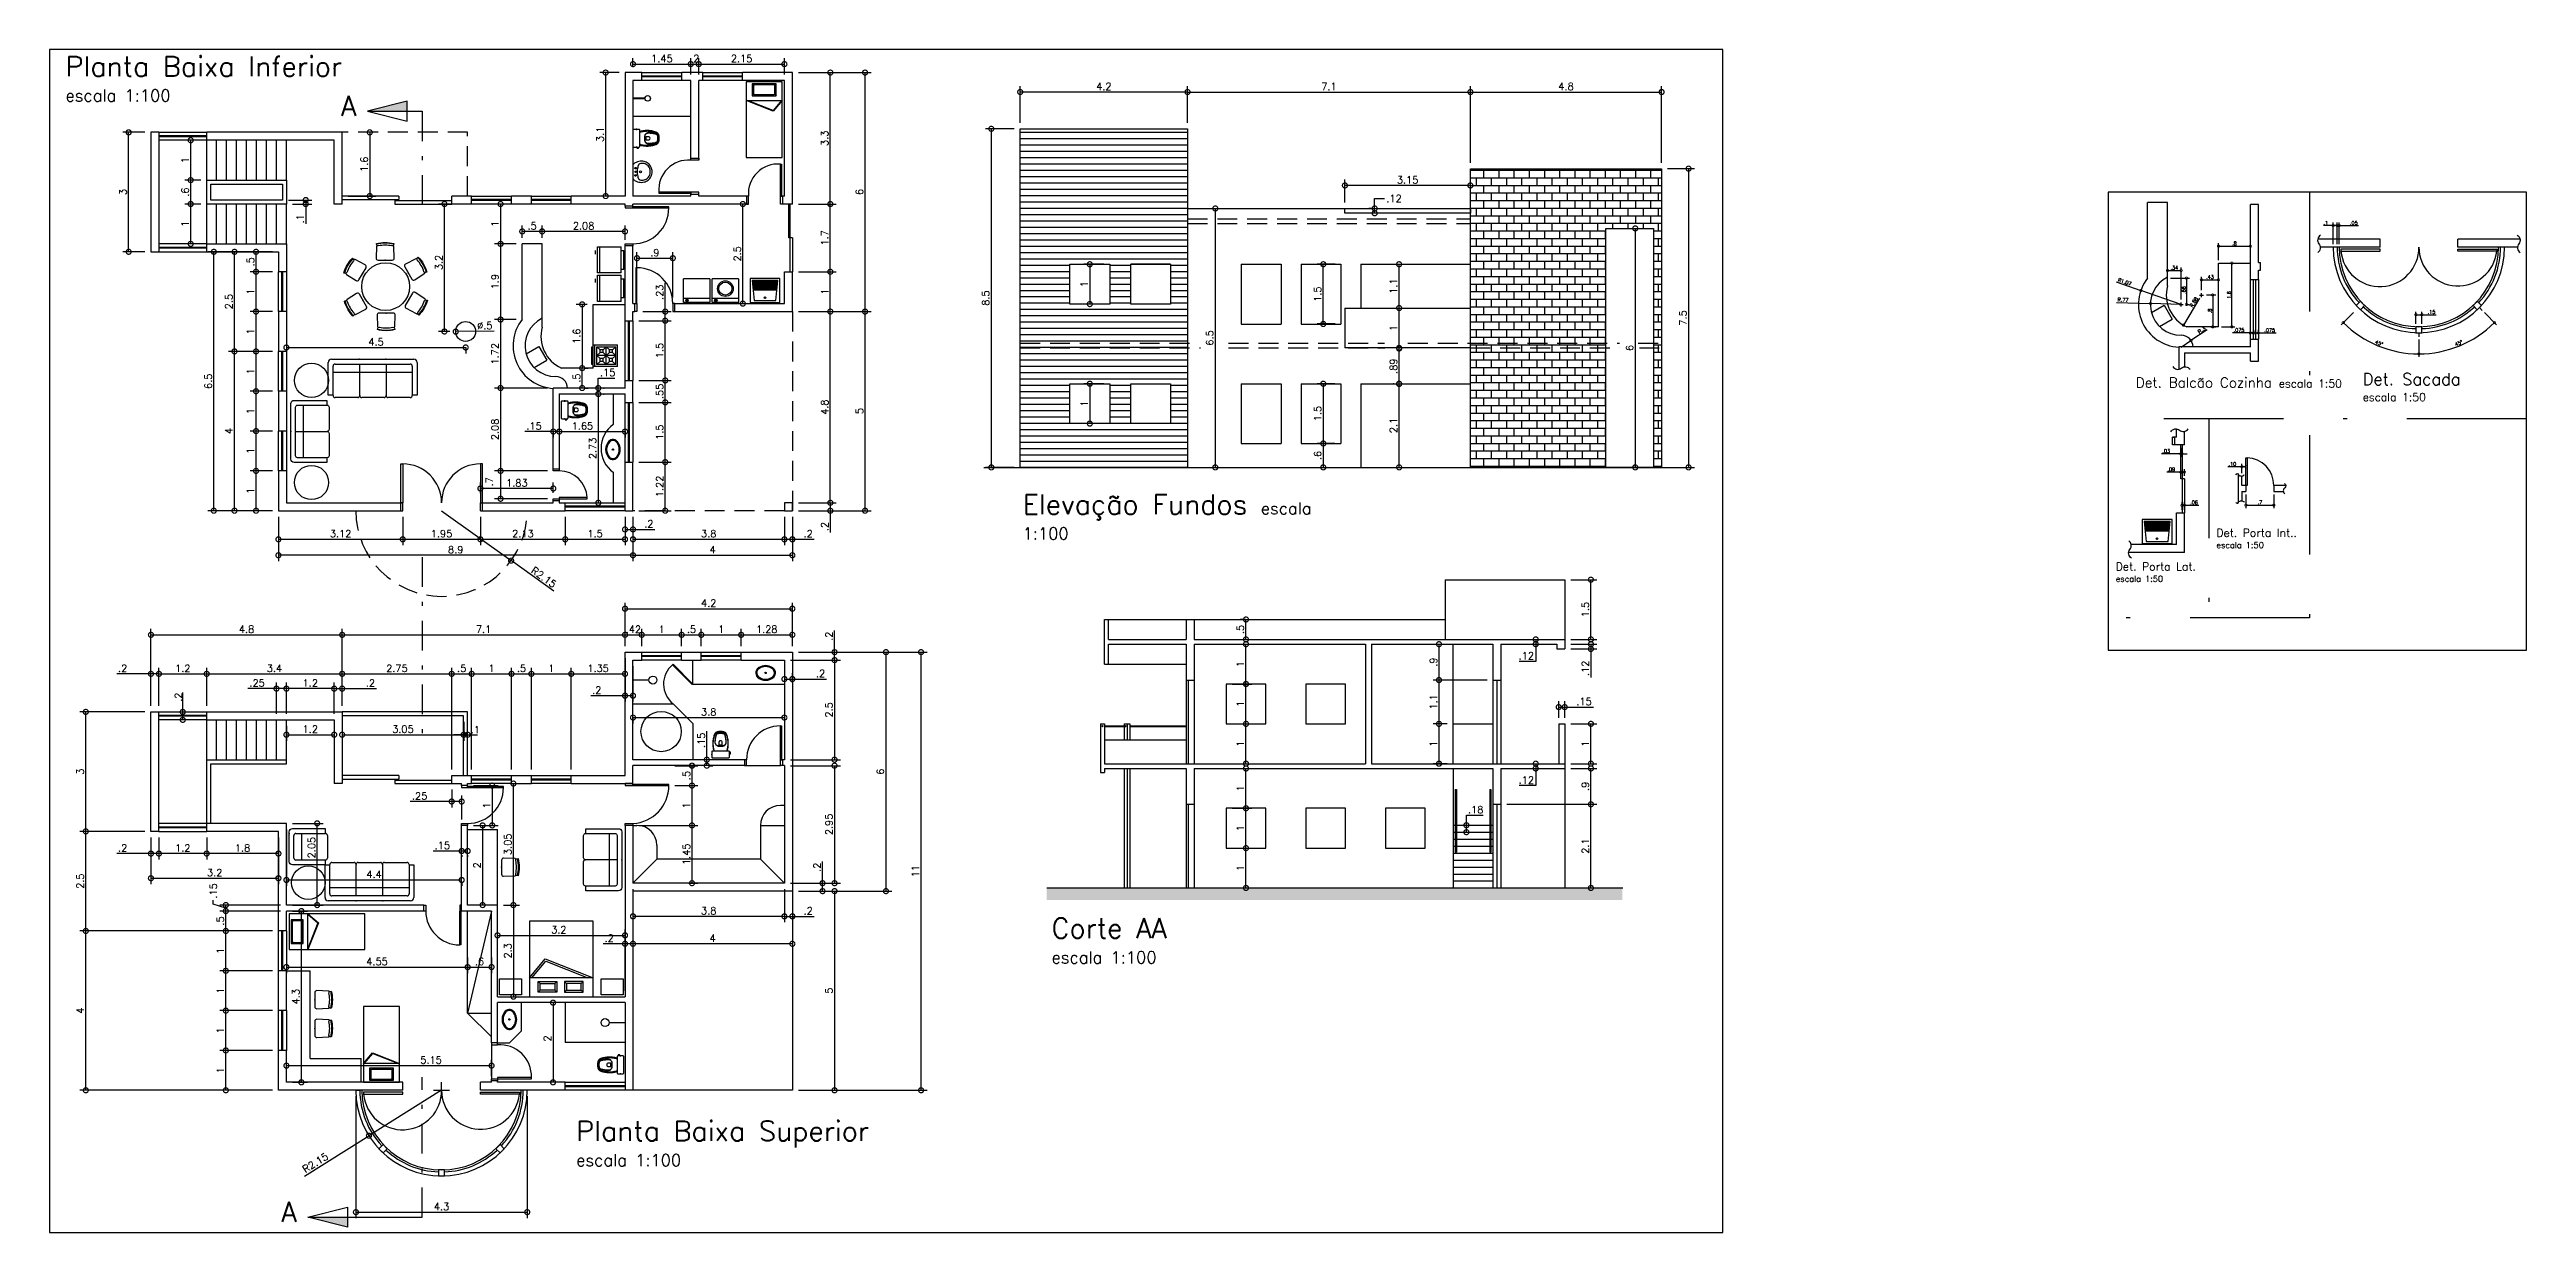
# Model space of a CAD drawing. Extents: x 0 to 62.2, y 0 to 29.7.
import ezdxf

# ---------------------------------------------------------------- set-up
doc = ezdxf.new("R2010")
doc.units = 0
doc.header["$LTSCALE"] = 2
doc.header["$MEASUREMENT"] = 0
doc.linetypes.add('DASHDOT', pattern=[1, 0.5, -0.25, 0, -0.25])
doc.linetypes.add('HIDDEN', pattern=[0.375, 0.25, -0.125])
doc.layers.get('0').update_dxf_attribs({"linetype": 'CONTINUOUS'})
doc.layers.get('DEFPOINTS').update_dxf_attribs({"linetype": 'CONTINUOUS'})
for name, color, linetype in [('BANCADA', 3, 'CONTINUOUS'), ('DIM1', 1, 'CONTINUOUS'), ('DIM100', 1, 'CONTINUOUS'), ('EQUIP', 9, 'CONTINUOUS'), ('ESCADA', 5, 'CONTINUOUS'), ('HACHURAS', 8, 'CONTINUOUS'), ('JANELAS', 4, 'CONTINUOUS'), ('PAREDE', 7, 'CONTINUOUS'), ('PORTAS', 2, 'CONTINUOUS'), ('PROJ', 6, 'HIDDEN'), ('TEXTO', 5, 'CONTINUOUS'), ('VP', 1, 'CONTINUOUS')]:
    doc.layers.add(name, color=color, linetype=linetype)
doc.styles.add('CLICKAD', font='romans.shx')
doc.dimstyles.new('CLICKAD', dxfattribs={"dimscale": 0.1, "dimtxt": 1.8, "dimasz": 2.5, "dimexe": 1.5, "dimexo": 1.5, "dimgap": 0.5, "dimtad": 1, "dimzin": 12, "dimtxsty": 'CLICKAD', "dimblk1": 'DOTSMALL', "dimblk2": 'DOTSMALL', "dimsah": 1, "dimcen": 1, "dimclrt": 3, "dimazin": 3, "dimtp": 0.01, "dimtm": 0.02, "dimtfac": 1, "dimtmove": 0, "dimatfit": 3, "dimtolj": 1, "dimtzin": 0})
doc.dimstyles.new('CLICKAD1', dxfattribs={"dimscale": 0.05, "dimtxt": 1.8, "dimasz": 2.5, "dimexe": 1.5, "dimexo": 1.5, "dimgap": 0.5, "dimtad": 1, "dimzin": 12, "dimtxsty": 'CLICKAD', "dimblk1": 'DOTSMALL', "dimblk2": 'DOTSMALL', "dimsah": 1, "dimcen": 1, "dimclrt": 3, "dimazin": 3, "dimtp": 0.01, "dimtm": 0.02, "dimtfac": 1, "dimtmove": 0, "dimatfit": 3, "dimtolj": 1, "dimtzin": 0})

msp = doc.modelspace()

# ---------------------------------------------------------------- texts
at = {"layer": 'TEXTO', "linetype": 'CONTINUOUS', "attachment_point": 1, "style": 'CLICKAD'}
for s, insert, char_height, width in [('Planta Baixa Inferior \\H0.3;escala 1:100', (0.4013, 29.5272), 0.5, 8), ('A', (7.3148, 28.5394), 0.5, 0.7), ('Det. Balcão Cozinha \\H0.2;escala 1:50', (52.3656, 21.4637), 0.25, 5), ('Det. Sacada \\H0.2;escala 1:50', (58.0607, 21.5736), 0.3, 3.5), ('Elevação Fundos \\H0.3;escala 1:100', (24.4241, 18.5305), 0.5, 8), ('Det. Porta Int..\\H0.3; \\H0.15;escala 1:50', (54.3885, 17.6665), 0.2, 2.8), ('Det. Porta Lat.\\H0.3; \\H0.15;escala 1:50', (51.861, 16.8197), 0.2, 2.8), ('Corte AA \\H0.3;escala 1:100', (25.1514, 7.8897), 0.5, 4), ('Planta Baixa Superior \\H0.3;escala 1:100', (13.2188, 2.798), 0.5, 9), ('A', (5.8148, 0.7713), 0.5, 0.7)]:
    msp.add_mtext(s, dxfattribs=dict(at, insert=insert, char_height=char_height, width=width))

# ---------------------------------------------------------------- blocks, each defined once
blk = doc.blocks.new('_DOTSMALL')
at = {"color": 0, "linetype": 'BYBLOCK', "ltscale": 0.05, "const_width": 0.5}
blk.add_lwpolyline([(-0.0625, 0, 1), (0.0625, 0, 1)], format="xyb", close=True, dxfattribs=at)
blk = doc.blocks.new('*D207')
at = {"layer": 'DEFPOINTS', "color": 0}
for p in [(18.445, 14.37), (18.645, 14.57), (19.704, 14.57)]:
    blk.add_point(p, dxfattribs=at)
at = {"layer": 'DIM1', "color": 0}
for p, q in [((19.704, 14.57), (19.704, 15.117)), ((18.595, 14.37), (19.854, 14.37)), ((18.795, 14.57), (19.854, 14.57)), ((19.704, 14.37), (19.704, 14.57))]:
    blk.add_line(p, q, dxfattribs=at)
at = {"layer": 'DIM1', "color": 0, "xscale": 0.25, "yscale": 0.25, "zscale": 0.25}
for p, rotation in [((19.704, 14.57), 90), ((19.704, 14.37), 270)]:
    blk.add_blockref('_DOTSMALL', p, dxfattribs=dict(at, rotation=rotation))
at = {"layer": 'DIM1', "color": 3, "insert": (19.564, 14.969), "char_height": 0.18, "attachment_point": 5, "rotation": 90, "style": 'CLICKAD'}
blk.add_mtext('\\A1;.2', dxfattribs=at)
blk = doc.blocks.new('*D37')
at = {"color": 0, "linetype": 'BYBLOCK', "ltscale": 0.05}
for p, q in [((17.36, 13.099), (17.36, 13.534)), ((17.36, 13.384), (18.645, 13.384)), ((18.645, 13.099), (18.645, 13.534))]:
    blk.add_line(p, q, dxfattribs=at)
at = {"layer": 'DEFPOINTS', "color": 0, "linetype": 'BYBLOCK', "ltscale": 0.05}
for p in [(18.645, 13.384), (17.36, 12.949), (18.645, 12.949)]:
    blk.add_point(p, dxfattribs=at)
at = {"color": 0, "linetype": 'BYBLOCK', "ltscale": 0.05, "xscale": 0.25, "yscale": 0.25, "zscale": 0.25, "rotation": 180}
blk.add_blockref('_DOTSMALL', (17.36, 13.384), dxfattribs=at)
at = {"color": 0, "linetype": 'BYBLOCK', "ltscale": 0.05, "xscale": 0.25, "yscale": 0.25, "zscale": 0.25}
blk.add_blockref('_DOTSMALL', (18.645, 13.384), dxfattribs=at)
at = {"color": 3, "linetype": 'BYBLOCK', "ltscale": 0.05, "insert": (18.002, 13.524), "char_height": 0.18, "attachment_point": 5, "style": 'CLICKAD'}
blk.add_mtext('\\A1;1.28', dxfattribs=at)
blk = doc.blocks.new('*D36')
at = {"color": 0, "linetype": 'BYBLOCK', "ltscale": 0.05}
for p, q in [((16.36, 13.099), (16.36, 13.534)), ((16.36, 13.384), (17.36, 13.384)), ((17.36, 13.099), (17.36, 13.534))]:
    blk.add_line(p, q, dxfattribs=at)
at = {"layer": 'DEFPOINTS', "color": 0, "linetype": 'BYBLOCK', "ltscale": 0.05}
for p in [(17.36, 13.384), (16.36, 12.949), (17.36, 12.949)]:
    blk.add_point(p, dxfattribs=at)
at = {"color": 0, "linetype": 'BYBLOCK', "ltscale": 0.05, "xscale": 0.25, "yscale": 0.25, "zscale": 0.25, "rotation": 180}
blk.add_blockref('_DOTSMALL', (16.36, 13.384), dxfattribs=at)
at = {"color": 0, "linetype": 'BYBLOCK', "ltscale": 0.05, "xscale": 0.25, "yscale": 0.25, "zscale": 0.25}
blk.add_blockref('_DOTSMALL', (17.36, 13.384), dxfattribs=at)
at = {"color": 3, "linetype": 'BYBLOCK', "ltscale": 0.05, "insert": (16.86, 13.524), "char_height": 0.18, "attachment_point": 5, "style": 'CLICKAD'}
blk.add_mtext('\\A1;1', dxfattribs=at)
blk = doc.blocks.new('*D35')
at = {"color": 0, "linetype": 'BYBLOCK', "ltscale": 0.05}
for p, q in [((15.865, 13.099), (15.865, 13.534)), ((15.865, 13.384), (16.36, 13.384)), ((16.36, 13.099), (16.36, 13.534))]:
    blk.add_line(p, q, dxfattribs=at)
at = {"layer": 'DEFPOINTS', "color": 0, "linetype": 'BYBLOCK', "ltscale": 0.05}
for p in [(16.36, 13.384), (15.865, 12.949), (16.36, 12.949)]:
    blk.add_point(p, dxfattribs=at)
at = {"color": 0, "linetype": 'BYBLOCK', "ltscale": 0.05, "xscale": 0.25, "yscale": 0.25, "zscale": 0.25, "rotation": 180}
blk.add_blockref('_DOTSMALL', (15.865, 13.384), dxfattribs=at)
at = {"color": 0, "linetype": 'BYBLOCK', "ltscale": 0.05, "xscale": 0.25, "yscale": 0.25, "zscale": 0.25}
blk.add_blockref('_DOTSMALL', (16.36, 13.384), dxfattribs=at)
at = {"color": 3, "linetype": 'BYBLOCK', "ltscale": 0.05, "insert": (16.112, 13.524), "char_height": 0.18, "attachment_point": 5, "style": 'CLICKAD'}
blk.add_mtext('\\A1;.5', dxfattribs=at)
blk = doc.blocks.new('*D34')
at = {"color": 0, "linetype": 'BYBLOCK', "ltscale": 0.05}
for p, q in [((14.865, 13.099), (14.865, 13.534)), ((14.865, 13.384), (15.865, 13.384)), ((15.865, 13.099), (15.865, 13.534))]:
    blk.add_line(p, q, dxfattribs=at)
at = {"layer": 'DEFPOINTS', "color": 0, "linetype": 'BYBLOCK', "ltscale": 0.05}
for p in [(15.865, 13.384), (14.865, 12.949), (15.865, 12.949)]:
    blk.add_point(p, dxfattribs=at)
at = {"color": 0, "linetype": 'BYBLOCK', "ltscale": 0.05, "xscale": 0.25, "yscale": 0.25, "zscale": 0.25, "rotation": 180}
blk.add_blockref('_DOTSMALL', (14.865, 13.384), dxfattribs=at)
at = {"color": 0, "linetype": 'BYBLOCK', "ltscale": 0.05, "xscale": 0.25, "yscale": 0.25, "zscale": 0.25}
blk.add_blockref('_DOTSMALL', (15.865, 13.384), dxfattribs=at)
at = {"color": 3, "linetype": 'BYBLOCK', "ltscale": 0.05, "insert": (15.365, 13.524), "char_height": 0.18, "attachment_point": 5, "style": 'CLICKAD'}
blk.add_mtext('\\A1;1', dxfattribs=at)
blk = doc.blocks.new('*D33')
at = {"color": 0, "linetype": 'BYBLOCK', "ltscale": 0.05}
for p, q in [((14.445, 14.72), (14.445, 15.155)), ((14.445, 15.005), (14.865, 15.005)), ((14.865, 14.72), (14.865, 15.155))]:
    blk.add_line(p, q, dxfattribs=at)
at = {"layer": 'DEFPOINTS', "color": 0, "linetype": 'BYBLOCK', "ltscale": 0.05}
for p in [(14.865, 15.005), (14.445, 14.57), (14.865, 14.57)]:
    blk.add_point(p, dxfattribs=at)
at = {"color": 0, "linetype": 'BYBLOCK', "ltscale": 0.05, "xscale": 0.25, "yscale": 0.25, "zscale": 0.25, "rotation": 180}
blk.add_blockref('_DOTSMALL', (14.445, 15.005), dxfattribs=at)
at = {"color": 0, "linetype": 'BYBLOCK', "ltscale": 0.05, "xscale": 0.25, "yscale": 0.25, "zscale": 0.25}
blk.add_blockref('_DOTSMALL', (14.865, 15.005), dxfattribs=at)
at = {"color": 3, "linetype": 'BYBLOCK', "ltscale": 0.05, "insert": (14.655, 15.145), "char_height": 0.18, "attachment_point": 5, "style": 'CLICKAD'}
blk.add_mtext('\\A1;.42', dxfattribs=at)
blk = doc.blocks.new('*D210')
at = {"layer": 'DEFPOINTS', "color": 0}
for p in [(14.445, 15.005), (14.445, 14.57), (7.345, 13.07)]:
    blk.add_point(p, dxfattribs=at)
at = {"layer": 'DIM1', "color": 0}
for p, q in [((7.345, 13.22), (7.345, 15.155)), ((7.345, 15.005), (14.445, 15.005)), ((14.445, 14.72), (14.445, 15.155))]:
    blk.add_line(p, q, dxfattribs=at)
at = {"layer": 'DIM1', "color": 0, "xscale": 0.25, "yscale": 0.25, "zscale": 0.25, "rotation": 180}
blk.add_blockref('_DOTSMALL', (7.345, 15.005), dxfattribs=at)
at = {"layer": 'DIM1', "color": 0, "xscale": 0.25, "yscale": 0.25, "zscale": 0.25}
blk.add_blockref('_DOTSMALL', (14.445, 15.005), dxfattribs=at)
at = {"layer": 'DIM1', "color": 3, "insert": (10.895, 15.145), "char_height": 0.18, "attachment_point": 5, "style": 'CLICKAD'}
blk.add_mtext('\\A1;7.1', dxfattribs=at)
blk = doc.blocks.new('*D29')
at = {"color": 0, "linetype": 'BYBLOCK', "ltscale": 0.05}
for p, q in [((2.545, 11.599), (2.545, 13.534)), ((2.545, 13.384), (7.345, 13.384)), ((7.345, 11.599), (7.345, 13.534))]:
    blk.add_line(p, q, dxfattribs=at)
at = {"layer": 'DEFPOINTS', "color": 0, "linetype": 'BYBLOCK', "ltscale": 0.05}
for p in [(7.345, 13.384), (2.545, 11.449), (7.345, 11.449)]:
    blk.add_point(p, dxfattribs=at)
at = {"color": 0, "linetype": 'BYBLOCK', "ltscale": 0.05, "xscale": 0.25, "yscale": 0.25, "zscale": 0.25, "rotation": 180}
blk.add_blockref('_DOTSMALL', (2.545, 13.384), dxfattribs=at)
at = {"color": 0, "linetype": 'BYBLOCK', "ltscale": 0.05, "xscale": 0.25, "yscale": 0.25, "zscale": 0.25}
blk.add_blockref('_DOTSMALL', (7.345, 13.384), dxfattribs=at)
at = {"color": 3, "linetype": 'BYBLOCK', "ltscale": 0.05, "insert": (4.945, 13.524), "char_height": 0.18, "attachment_point": 5, "style": 'CLICKAD'}
blk.add_mtext('\\A1;4.8', dxfattribs=at)
blk = doc.blocks.new('*D27')
at = {"color": 0, "linetype": 'BYBLOCK', "ltscale": 0.05}
for p, q in [((11.595, 9.999), (11.595, 12.554)), ((12.095, 9.999), (12.095, 12.554)), ((11.595, 12.404), (12.095, 12.404))]:
    blk.add_line(p, q, dxfattribs=at)
at = {"layer": 'DEFPOINTS', "color": 0, "linetype": 'BYBLOCK', "ltscale": 0.05}
for p in [(12.095, 12.404), (11.595, 9.849), (12.095, 9.849)]:
    blk.add_point(p, dxfattribs=at)
at = {"color": 0, "linetype": 'BYBLOCK', "ltscale": 0.05, "xscale": 0.25, "yscale": 0.25, "zscale": 0.25, "rotation": 180}
blk.add_blockref('_DOTSMALL', (11.595, 12.404), dxfattribs=at)
at = {"color": 0, "linetype": 'BYBLOCK', "ltscale": 0.05, "xscale": 0.25, "yscale": 0.25, "zscale": 0.25}
blk.add_blockref('_DOTSMALL', (12.095, 12.404), dxfattribs=at)
at = {"color": 3, "linetype": 'BYBLOCK', "ltscale": 0.05, "insert": (11.845, 12.544), "char_height": 0.18, "attachment_point": 5, "style": 'CLICKAD'}
blk.add_mtext('\\A1;.5', dxfattribs=at)
blk = doc.blocks.new('CADE01P')
blk.add_lwpolyline([(-0.203, 0.369, 0.169762), (-0.215, 0.339), (-0.228, 0.053, 0.430564), (-0.178, 0), (0.178, 0, 0.430564), (0.228, 0.053), (0.215, 0.339, 0.169762), (0.203, 0.369)], format="xyb")
blk.add_lwpolyline([(0.207, 0.377, -0.400296), (0.171, 0.356, 0.108355), (-0.171, 0.356, -0.400296), (-0.207, 0.377), (-0.217, 0.415, -0.128747), (0.217, 0.415)], format="xyb", close=True)
blk.add_arc((0, -0.413), 0.841, 75.33751, 104.66728)
blk.add_point((0, 0))
blk = doc.blocks.new('*D57')
at = {"color": 0, "linetype": 'BYBLOCK', "ltscale": 0.05}
for p, q in [((11.395, 6.599), (11.793, 6.599)), ((11.643, 6.599), (11.643, 4.299)), ((11.446, 4.299), (11.793, 4.299))]:
    blk.add_line(p, q, dxfattribs=at)
at = {"layer": 'DEFPOINTS', "color": 0, "linetype": 'BYBLOCK', "ltscale": 0.05}
for p in [(11.245, 6.599), (11.296, 4.299), (11.643, 4.299)]:
    blk.add_point(p, dxfattribs=at)
at = {"color": 0, "linetype": 'BYBLOCK', "ltscale": 0.05, "xscale": 0.25, "yscale": 0.25, "zscale": 0.25}
for p, rotation in [((11.643, 6.599), 90), ((11.643, 4.299), 270)]:
    blk.add_blockref('_DOTSMALL', p, dxfattribs=dict(at, rotation=rotation))
at = {"color": 3, "linetype": 'BYBLOCK', "ltscale": 0.05, "insert": (11.503, 5.449), "char_height": 0.18, "attachment_point": 5, "rotation": 90, "style": 'CLICKAD'}
blk.add_mtext('\\A1;2.3', dxfattribs=at)
blk = doc.blocks.new('*D179')
at = {"layer": 'DEFPOINTS', "color": 0}
for p in [(11.518, 11.27), (11.643, 11.27), (11.245, 8.22)]:
    blk.add_point(p, dxfattribs=at)
at = {"layer": 'DIM100', "color": 0}
for p, q in [((11.643, 8.22), (11.643, 11.27)), ((11.668, 11.27), (11.793, 11.27))]:
    blk.add_line(p, q, dxfattribs=at)
at = {"layer": 'DIM100', "color": 0, "xscale": 0.25, "yscale": 0.25, "zscale": 0.25}
for p, rotation in [((11.643, 11.27), 90), ((11.643, 8.22), 270)]:
    blk.add_blockref('_DOTSMALL', p, dxfattribs=dict(at, rotation=rotation))
at = {"layer": 'DIM100', "color": 3, "insert": (11.503, 9.745), "char_height": 0.18, "attachment_point": 5, "rotation": 90, "style": 'CLICKAD'}
blk.add_mtext('\\A1;3.05', dxfattribs=at)
blk = doc.blocks.new('*D58')
at = {"color": 0, "linetype": 'BYBLOCK', "ltscale": 0.05}
for p, q in [((11.245, 6.07), (11.245, 7.61)), ((14.445, 6.07), (14.445, 7.61)), ((11.245, 7.46), (14.445, 7.46))]:
    blk.add_line(p, q, dxfattribs=at)
at = {"layer": 'DEFPOINTS', "color": 0, "linetype": 'BYBLOCK', "ltscale": 0.05}
for p in [(14.445, 7.46), (11.245, 5.92), (14.445, 5.92)]:
    blk.add_point(p, dxfattribs=at)
at = {"color": 0, "linetype": 'BYBLOCK', "ltscale": 0.05, "xscale": 0.25, "yscale": 0.25, "zscale": 0.25, "rotation": 180}
blk.add_blockref('_DOTSMALL', (11.245, 7.46), dxfattribs=at)
at = {"color": 0, "linetype": 'BYBLOCK', "ltscale": 0.05, "xscale": 0.25, "yscale": 0.25, "zscale": 0.25}
blk.add_blockref('_DOTSMALL', (14.445, 7.46), dxfattribs=at)
at = {"color": 3, "linetype": 'BYBLOCK', "ltscale": 0.05, "insert": (12.783, 7.6), "char_height": 0.18, "attachment_point": 5, "style": 'CLICKAD'}
blk.add_mtext('\\A1;3.2', dxfattribs=at)
blk = doc.blocks.new('CUBA01P')
blk.add_circle((0, 0), 0.018)
for centre, radius, start, end in [((-0.097, 0.001), 0.152, 174.45244, 224.38195), ((-0.091, -0.004), 0.159, 144.52318, 173.17666), ((-0.091, -0.004), 0.134, 144.80474, 173.05731), ((-0.097, 0.001), 0.127, 174.57802, 224.00207), ((-0.071, -0.03), 0.191, 120.72503, 141.48411), ((-0.071, -0.03), 0.166, 120.57547, 141.25329), ((-0.002, -0.124), 0.307, 89.5504, 122.73751), ((-0.002, -0.124), 0.282, 89.5504, 122.82801), ((0.002, -0.124), 0.307, 57.26249, 90.4496), ((0.002, -0.124), 0.282, 57.17199, 90.4496), ((0.071, -0.03), 0.166, 38.74671, 59.42453), ((0.071, -0.03), 0.191, 38.51589, 59.27497), ((0.097, 0.001), 0.127, 315.99793, 5.42198), ((0.091, -0.004), 0.134, 6.94269, 35.19526), ((0.097, 0.001), 0.152, 315.61805, 5.54756), ((0.091, -0.004), 0.159, 6.82334, 35.47682), ((-0.002, 0.123), 0.306, 228.32438, 270.48382), ((-0.002, 0.123), 0.281, 228.50405, 270.48382), ((0.002, 0.123), 0.281, 269.51618, 311.49595), ((0.002, 0.123), 0.306, 269.51618, 311.67562)]:
    blk.add_arc(centre, radius, start, end)
blk = doc.blocks.new('*D47')
at = {"color": 0, "linetype": 'BYBLOCK', "ltscale": 0.05}
for p, q in [((7.69, 1.799), (7.69, -1.261)), ((11.99, 1.799), (11.99, -1.261)), ((7.69, -1.111), (11.99, -1.111))]:
    blk.add_line(p, q, dxfattribs=at)
at = {"layer": 'DEFPOINTS', "color": 0, "linetype": 'BYBLOCK', "ltscale": 0.05}
for p in [(7.69, 1.949), (11.99, 1.949), (11.99, -1.111)]:
    blk.add_point(p, dxfattribs=at)
at = {"color": 0, "linetype": 'BYBLOCK', "ltscale": 0.05, "xscale": 0.25, "yscale": 0.25, "zscale": 0.25, "rotation": 180}
blk.add_blockref('_DOTSMALL', (7.69, -1.111), dxfattribs=at)
at = {"color": 0, "linetype": 'BYBLOCK', "ltscale": 0.05, "xscale": 0.25, "yscale": 0.25, "zscale": 0.25}
blk.add_blockref('_DOTSMALL', (11.99, -1.111), dxfattribs=at)
at = {"color": 3, "linetype": 'BYBLOCK', "ltscale": 0.05, "insert": (9.84, -0.971), "char_height": 0.18, "attachment_point": 5, "style": 'CLICKAD'}
blk.add_mtext('\\A1;4.3', dxfattribs=at)
blk = doc.blocks.new('SOLT')
at = {"ltscale": 0.05}
for p, q in [((0.087, 0.264), (0.051, 0.3)), ((0.31, 0.263), (0.351, 0.3)), ((0.47, 0.437), (0.724, 0.222)), ((0.724, 0.222), (0.47, -0.423)), ((0.09, -0.261), (0.051, -0.3)), ((0.312, -0.261), (0.351, -0.3))]:
    blk.add_line(p, q, dxfattribs=at)
for points in [[(0, -0.45), (1.9, -0.45), (1.9, 0.45), (0, 0.45)], [(0.351, -0.3), (0.351, 0.3), (0.051, 0.3), (0.051, -0.3)]]:
    blk.add_lwpolyline(points, close=True)
blk.add_lwpolyline([(0.321, -0.24), (0.321, 0.24, 0.414214), (0.291, 0.27), (0.101, 0.27, 0.414214), (0.081, 0.25), (0.081, -0.24, 0.414214), (0.111, -0.27), (0.291, -0.27, 0.414214)], format="xyb", close=True)
blk.add_lwpolyline([(0.47, 0.45), (0.736, 0.225), (0.47, -0.45)], close=True, dxfattribs=at)
blk = doc.blocks.new('*D64')
at = {"color": 0, "linetype": 'BYBLOCK', "ltscale": 0.05}
for p, q in [((6.095, 6.449), (6.471, 6.449)), ((6.321, 2.149), (6.321, 6.449)), ((6.095, 2.149), (6.471, 2.149))]:
    blk.add_line(p, q, dxfattribs=at)
at = {"layer": 'DEFPOINTS', "color": 0, "linetype": 'BYBLOCK', "ltscale": 0.05}
for p in [(5.945, 6.449), (6.321, 6.449), (5.945, 2.149)]:
    blk.add_point(p, dxfattribs=at)
at = {"color": 0, "linetype": 'BYBLOCK', "ltscale": 0.05, "xscale": 0.25, "yscale": 0.25, "zscale": 0.25}
for p, rotation in [((6.321, 6.449), 90), ((6.321, 2.149), 270)]:
    blk.add_blockref('_DOTSMALL', p, dxfattribs=dict(at, rotation=rotation))
at = {"color": 3, "linetype": 'BYBLOCK', "ltscale": 0.05, "insert": (6.181, 4.299), "char_height": 0.18, "attachment_point": 5, "rotation": 90, "style": 'CLICKAD'}
blk.add_mtext('\\A1;4.3', dxfattribs=at)
blk = doc.blocks.new('*D19')
at = {"color": 0, "linetype": 'BYBLOCK', "ltscale": 0.05}
for p, q in [((5.595, 5.949), (0.76, 5.949)), ((0.91, 1.949), (0.91, 5.949)), ((5.595, 1.949), (0.76, 1.949))]:
    blk.add_line(p, q, dxfattribs=at)
at = {"layer": 'DEFPOINTS', "color": 0, "linetype": 'BYBLOCK', "ltscale": 0.05}
for p in [(0.91, 5.949), (5.745, 5.949), (5.745, 1.949)]:
    blk.add_point(p, dxfattribs=at)
at = {"color": 0, "linetype": 'BYBLOCK', "ltscale": 0.05, "xscale": 0.25, "yscale": 0.25, "zscale": 0.25}
for p, rotation in [((0.91, 5.949), 90), ((0.91, 1.949), 270)]:
    blk.add_blockref('_DOTSMALL', p, dxfattribs=dict(at, rotation=rotation))
at = {"color": 3, "linetype": 'BYBLOCK', "ltscale": 0.05, "insert": (0.77, 3.949), "char_height": 0.18, "attachment_point": 5, "rotation": 90, "style": 'CLICKAD'}
blk.add_mtext('\\A1;4', dxfattribs=at)
blk = doc.blocks.new('*D16')
at = {"color": 0, "linetype": 'BYBLOCK', "ltscale": 0.05}
for p, q in [((5.595, 6.57), (4.275, 6.57)), ((4.425, 5.57), (4.425, 6.57)), ((5.595, 5.57), (4.275, 5.57))]:
    blk.add_line(p, q, dxfattribs=at)
at = {"layer": 'DEFPOINTS', "color": 0, "linetype": 'BYBLOCK', "ltscale": 0.05}
for p in [(4.425, 6.57), (5.745, 6.57), (5.745, 5.57)]:
    blk.add_point(p, dxfattribs=at)
at = {"color": 0, "linetype": 'BYBLOCK', "ltscale": 0.05, "xscale": 0.25, "yscale": 0.25, "zscale": 0.25}
for p, rotation in [((4.425, 6.57), 90), ((4.425, 5.57), 270)]:
    blk.add_blockref('_DOTSMALL', p, dxfattribs=dict(at, rotation=rotation))
at = {"color": 3, "linetype": 'BYBLOCK', "ltscale": 0.05, "insert": (4.285, 6.07), "char_height": 0.18, "attachment_point": 5, "rotation": 90, "style": 'CLICKAD'}
blk.add_mtext('\\A1;1', dxfattribs=at)
blk = doc.blocks.new('*D15')
at = {"color": 0, "linetype": 'BYBLOCK', "ltscale": 0.05}
for p, q in [((5.595, 5.57), (4.275, 5.57)), ((4.425, 4.57), (4.425, 5.57)), ((5.595, 4.57), (4.275, 4.57))]:
    blk.add_line(p, q, dxfattribs=at)
at = {"layer": 'DEFPOINTS', "color": 0, "linetype": 'BYBLOCK', "ltscale": 0.05}
for p in [(4.425, 5.57), (5.745, 5.57), (5.745, 4.57)]:
    blk.add_point(p, dxfattribs=at)
at = {"color": 0, "linetype": 'BYBLOCK', "ltscale": 0.05, "xscale": 0.25, "yscale": 0.25, "zscale": 0.25}
for p, rotation in [((4.425, 5.57), 90), ((4.425, 4.57), 270)]:
    blk.add_blockref('_DOTSMALL', p, dxfattribs=dict(at, rotation=rotation))
at = {"color": 3, "linetype": 'BYBLOCK', "ltscale": 0.05, "insert": (4.285, 5.07), "char_height": 0.18, "attachment_point": 5, "rotation": 90, "style": 'CLICKAD'}
blk.add_mtext('\\A1;1', dxfattribs=at)
blk = doc.blocks.new('*D63')
at = {"color": 0, "linetype": 'BYBLOCK', "ltscale": 0.05}
for p, q in [((5.945, 2.299), (5.945, 2.717)), ((5.945, 2.567), (11.095, 2.567)), ((11.095, 2.299), (11.095, 2.717))]:
    blk.add_line(p, q, dxfattribs=at)
at = {"layer": 'DEFPOINTS', "color": 0, "linetype": 'BYBLOCK', "ltscale": 0.05}
for p in [(11.095, 2.567), (5.945, 2.149), (11.095, 2.149)]:
    blk.add_point(p, dxfattribs=at)
at = {"color": 0, "linetype": 'BYBLOCK', "ltscale": 0.05, "xscale": 0.25, "yscale": 0.25, "zscale": 0.25, "rotation": 180}
blk.add_blockref('_DOTSMALL', (5.945, 2.567), dxfattribs=at)
at = {"color": 0, "linetype": 'BYBLOCK', "ltscale": 0.05, "xscale": 0.25, "yscale": 0.25, "zscale": 0.25}
blk.add_blockref('_DOTSMALL', (11.095, 2.567), dxfattribs=at)
at = {"color": 3, "linetype": 'BYBLOCK', "ltscale": 0.05, "insert": (9.577, 2.707), "char_height": 0.18, "attachment_point": 5, "style": 'CLICKAD'}
blk.add_mtext('\\A1;5.15', dxfattribs=at)
blk = doc.blocks.new('*D46')
at = {"color": 0, "linetype": 'BYBLOCK', "ltscale": 0.05}
for p in [(9.84, 1.949), (6.399, -0.206)]:
    blk.add_line(p, (8.017, 0.808), dxfattribs=at)
at = {"layer": 'DEFPOINTS', "color": 0, "linetype": 'BYBLOCK', "ltscale": 0.05}
for p in [(9.84, 1.949), (8.017, 0.808)]:
    blk.add_point(p, dxfattribs=at)
at = {"color": 0, "linetype": 'BYBLOCK', "ltscale": 0.05, "xscale": 0.25, "yscale": 0.25, "zscale": 0.25, "rotation": 32.06164299416745}
blk.add_blockref('_DOTSMALL', (8.017, 0.808), dxfattribs=at)
at = {"color": 3, "linetype": 'BYBLOCK', "ltscale": 0.05, "insert": (6.672, 0.13), "char_height": 0.18, "attachment_point": 5, "rotation": 32.06164, "style": 'CLICKAD'}
blk.add_mtext('\\A1;R2.15', dxfattribs=at)
blk = doc.blocks.new('*D14')
at = {"color": 0, "linetype": 'BYBLOCK', "ltscale": 0.05}
for p, q in [((5.595, 4.57), (4.275, 4.57)), ((4.425, 3.57), (4.425, 4.57)), ((5.595, 3.57), (4.275, 3.57))]:
    blk.add_line(p, q, dxfattribs=at)
at = {"layer": 'DEFPOINTS', "color": 0, "linetype": 'BYBLOCK', "ltscale": 0.05}
for p in [(4.425, 4.57), (5.745, 4.57), (5.745, 3.57)]:
    blk.add_point(p, dxfattribs=at)
at = {"color": 0, "linetype": 'BYBLOCK', "ltscale": 0.05, "xscale": 0.25, "yscale": 0.25, "zscale": 0.25}
for p, rotation in [((4.425, 4.57), 90), ((4.425, 3.57), 270)]:
    blk.add_blockref('_DOTSMALL', p, dxfattribs=dict(at, rotation=rotation))
at = {"color": 3, "linetype": 'BYBLOCK', "ltscale": 0.05, "insert": (4.285, 4.07), "char_height": 0.18, "attachment_point": 5, "rotation": 90, "style": 'CLICKAD'}
blk.add_mtext('\\A1;1', dxfattribs=at)
blk = doc.blocks.new('*D21')
at = {"color": 0, "linetype": 'BYBLOCK', "ltscale": 0.05}
for p, q in [((2.545, 11.599), (2.545, 12.554)), ((2.745, 11.599), (2.745, 12.554)), ((2.545, 12.404), (1.686, 12.404)), ((2.745, 12.404), (2.545, 12.404))]:
    blk.add_line(p, q, dxfattribs=at)
at = {"layer": 'DEFPOINTS', "color": 0, "linetype": 'BYBLOCK', "ltscale": 0.05}
for p in [(2.745, 12.404), (2.545, 11.449), (2.745, 11.449)]:
    blk.add_point(p, dxfattribs=at)
at = {"color": 0, "linetype": 'BYBLOCK', "ltscale": 0.05, "xscale": 0.25, "yscale": 0.25, "zscale": 0.25, "rotation": 180}
blk.add_blockref('_DOTSMALL', (2.545, 12.404), dxfattribs=at)
at = {"color": 0, "linetype": 'BYBLOCK', "ltscale": 0.05, "xscale": 0.25, "yscale": 0.25, "zscale": 0.25}
blk.add_blockref('_DOTSMALL', (2.745, 12.404), dxfattribs=at)
at = {"color": 3, "linetype": 'BYBLOCK', "ltscale": 0.05, "insert": (1.835, 12.544), "char_height": 0.18, "attachment_point": 5, "style": 'CLICKAD'}
blk.add_mtext('\\A1;.2', dxfattribs=at)
blk = doc.blocks.new('*D162')
at = {"color": 0, "linetype": 'BYBLOCK'}
for p, q in [((2.545, 9.513), (1.686, 9.513)), ((2.545, 9.92), (2.545, 9.363)), ((2.745, 9.513), (2.545, 9.513)), ((2.745, 9.92), (2.745, 9.363))]:
    blk.add_line(p, q, dxfattribs=at)
at = {"layer": 'DEFPOINTS', "color": 0, "linetype": 'BYBLOCK'}
for p in [(2.545, 10.07), (2.745, 10.07), (2.545, 9.513)]:
    blk.add_point(p, dxfattribs=at)
at = {"color": 0, "linetype": 'BYBLOCK', "xscale": 0.25, "yscale": 0.25, "zscale": 0.25, "rotation": 180}
blk.add_blockref('_DOTSMALL', (2.545, 9.513), dxfattribs=at)
at = {"color": 0, "linetype": 'BYBLOCK', "xscale": 0.25, "yscale": 0.25, "zscale": 0.25}
blk.add_blockref('_DOTSMALL', (2.745, 9.513), dxfattribs=at)
at = {"color": 3, "linetype": 'BYBLOCK', "insert": (1.835, 9.653), "char_height": 0.18, "attachment_point": 5, "style": 'CLICKAD'}
blk.add_mtext('\\A1;.2', dxfattribs=at)
blk = doc.blocks.new('*D20')
at = {"color": 0, "linetype": 'BYBLOCK', "ltscale": 0.05}
for p, q in [((2.395, 11.449), (0.76, 11.449)), ((0.91, 8.449), (0.91, 11.449)), ((2.395, 8.449), (0.76, 8.449))]:
    blk.add_line(p, q, dxfattribs=at)
at = {"layer": 'DEFPOINTS', "color": 0, "linetype": 'BYBLOCK', "ltscale": 0.05}
for p in [(0.91, 11.449), (2.545, 11.449), (2.545, 8.449)]:
    blk.add_point(p, dxfattribs=at)
at = {"color": 0, "linetype": 'BYBLOCK', "ltscale": 0.05, "xscale": 0.25, "yscale": 0.25, "zscale": 0.25}
for p, rotation in [((0.91, 11.449), 90), ((0.91, 8.449), 270)]:
    blk.add_blockref('_DOTSMALL', p, dxfattribs=dict(at, rotation=rotation))
at = {"color": 3, "linetype": 'BYBLOCK', "ltscale": 0.05, "insert": (0.77, 9.949), "char_height": 0.18, "attachment_point": 5, "rotation": 90, "style": 'CLICKAD'}
blk.add_mtext('\\A1;3', dxfattribs=at)
blk = doc.blocks.new('*D18')
at = {"color": 0, "linetype": 'BYBLOCK', "ltscale": 0.05}
for p, q in [((2.395, 8.449), (0.76, 8.449)), ((0.91, 5.949), (0.91, 8.449)), ((5.595, 5.949), (0.76, 5.949))]:
    blk.add_line(p, q, dxfattribs=at)
at = {"layer": 'DEFPOINTS', "color": 0, "linetype": 'BYBLOCK', "ltscale": 0.05}
for p in [(0.91, 8.449), (2.545, 8.449), (5.745, 5.949)]:
    blk.add_point(p, dxfattribs=at)
at = {"color": 0, "linetype": 'BYBLOCK', "ltscale": 0.05, "xscale": 0.25, "yscale": 0.25, "zscale": 0.25}
for p, rotation in [((0.91, 8.449), 90), ((0.91, 5.949), 270)]:
    blk.add_blockref('_DOTSMALL', p, dxfattribs=dict(at, rotation=rotation))
at = {"color": 3, "linetype": 'BYBLOCK', "ltscale": 0.05, "insert": (0.77, 7.199), "char_height": 0.18, "attachment_point": 5, "rotation": 90, "style": 'CLICKAD'}
blk.add_mtext('\\A1;2.5', dxfattribs=at)
blk = doc.blocks.new('*D56')
at = {"color": 0, "linetype": 'BYBLOCK', "ltscale": 0.05}
for p, q in [((10.645, 8.599), (11.02, 8.599)), ((10.87, 8.599), (10.87, 6.599)), ((11.095, 6.599), (10.72, 6.599))]:
    blk.add_line(p, q, dxfattribs=at)
at = {"layer": 'DEFPOINTS', "color": 0, "linetype": 'BYBLOCK', "ltscale": 0.05}
for p in [(10.495, 8.599), (10.87, 6.599), (11.245, 6.599)]:
    blk.add_point(p, dxfattribs=at)
at = {"color": 0, "linetype": 'BYBLOCK', "ltscale": 0.05, "xscale": 0.25, "yscale": 0.25, "zscale": 0.25}
for p, rotation in [((10.87, 8.599), 90), ((10.87, 6.599), 270)]:
    blk.add_blockref('_DOTSMALL', p, dxfattribs=dict(at, rotation=rotation))
at = {"color": 3, "linetype": 'BYBLOCK', "ltscale": 0.05, "insert": (10.73, 7.599), "char_height": 0.18, "attachment_point": 5, "rotation": 90, "style": 'CLICKAD'}
blk.add_mtext('\\A1;2', dxfattribs=at)
blk = doc.blocks.new('*D55')
at = {"color": 0, "linetype": 'BYBLOCK', "ltscale": 0.05}
for p, q in [((10.645, 11.22), (11.261, 11.22)), ((11.111, 11.22), (11.111, 10.22)), ((10.645, 10.22), (11.261, 10.22))]:
    blk.add_line(p, q, dxfattribs=at)
at = {"layer": 'DEFPOINTS', "color": 0, "linetype": 'BYBLOCK', "ltscale": 0.05}
for p in [(10.495, 11.22), (10.495, 10.22), (11.111, 10.22)]:
    blk.add_point(p, dxfattribs=at)
at = {"color": 0, "linetype": 'BYBLOCK', "ltscale": 0.05, "xscale": 0.25, "yscale": 0.25, "zscale": 0.25}
for p, rotation in [((11.111, 11.22), 90), ((11.111, 10.22), 270)]:
    blk.add_blockref('_DOTSMALL', p, dxfattribs=dict(at, rotation=rotation))
at = {"color": 3, "linetype": 'BYBLOCK', "ltscale": 0.05, "insert": (10.971, 10.72), "char_height": 0.18, "attachment_point": 5, "rotation": 90, "style": 'CLICKAD'}
blk.add_mtext('\\A1;1', dxfattribs=at)
blk = doc.blocks.new('*D60')
at = {"color": 0, "linetype": 'BYBLOCK', "ltscale": 0.05}
for p, q in [((6.095, 10.27), (6.867, 10.27)), ((6.717, 8.22), (6.717, 10.27)), ((6.095, 8.22), (6.867, 8.22))]:
    blk.add_line(p, q, dxfattribs=at)
at = {"layer": 'DEFPOINTS', "color": 0, "linetype": 'BYBLOCK', "ltscale": 0.05}
for p in [(5.945, 10.27), (6.717, 10.27), (5.945, 8.22)]:
    blk.add_point(p, dxfattribs=at)
at = {"color": 0, "linetype": 'BYBLOCK', "ltscale": 0.05, "xscale": 0.25, "yscale": 0.25, "zscale": 0.25}
for p, rotation in [((6.717, 10.27), 90), ((6.717, 8.22), 270)]:
    blk.add_blockref('_DOTSMALL', p, dxfattribs=dict(at, rotation=rotation))
at = {"color": 3, "linetype": 'BYBLOCK', "ltscale": 0.05, "insert": (6.577, 9.662), "char_height": 0.18, "attachment_point": 5, "rotation": 90, "style": 'CLICKAD'}
blk.add_mtext('\\A1;2.05', dxfattribs=at)
blk = doc.blocks.new('*D173')
at = {"color": 0, "linetype": 'BYBLOCK'}
for p, q in [((5.945, 10.12), (5.945, 8.7)), ((5.945, 8.85), (10.345, 8.85)), ((10.345, 8.802), (10.345, 8.7))]:
    blk.add_line(p, q, dxfattribs=at)
at = {"layer": 'DEFPOINTS', "color": 0, "linetype": 'BYBLOCK'}
for p in [(5.945, 10.27), (10.345, 8.952), (10.345, 8.85)]:
    blk.add_point(p, dxfattribs=at)
at = {"color": 0, "linetype": 'BYBLOCK', "xscale": 0.25, "yscale": 0.25, "zscale": 0.25, "rotation": 180}
blk.add_blockref('_DOTSMALL', (5.945, 8.85), dxfattribs=at)
at = {"color": 0, "linetype": 'BYBLOCK', "xscale": 0.25, "yscale": 0.25, "zscale": 0.25}
blk.add_blockref('_DOTSMALL', (10.345, 8.85), dxfattribs=at)
at = {"color": 3, "linetype": 'BYBLOCK', "insert": (8.145, 8.99), "char_height": 0.18, "attachment_point": 5, "style": 'CLICKAD'}
blk.add_mtext('\\A1;4.4', dxfattribs=at)
blk = doc.blocks.new('SOFA')
for p, q in [((-0.335, -0.91), (-0.335, -0.17)), ((-0.335, -0.32), (0.335, -0.32)), ((-0.285, -0.12), (0.285, -0.12)), ((0.335, -0.17), (0.335, -0.91)), ((0.285, -0.96), (-0.285, -0.96))]:
    blk.add_line(p, q)
blk.add_lwpolyline([(-0.335, -0.9), (-0.455, -0.9), (-0.455, -0.08, -0.414214), (-0.375, 0), (0.375, 0, -0.414214), (0.455, -0.08), (0.455, -0.9), (0.335, -0.9)], format="xyb")
for centre, start, end in [((-0.285, -0.17), 90, 180), ((0.285, -0.17), 360, 90), ((-0.285, -0.91), 180, 270), ((0.285, -0.91), 270, 0)]:
    blk.add_arc(centre, 0.05, start, end)
blk.add_point((0.325, 0))
blk = doc.blocks.new('*D61')
at = {"color": 0, "linetype": 'BYBLOCK', "ltscale": 0.05}
for p, q in [((5.945, 6.299), (5.945, 5.908)), ((10.495, 6.299), (10.495, 5.908)), ((5.945, 6.058), (10.495, 6.058))]:
    blk.add_line(p, q, dxfattribs=at)
at = {"layer": 'DEFPOINTS', "color": 0, "linetype": 'BYBLOCK', "ltscale": 0.05}
for p in [(5.945, 6.449), (10.495, 6.449), (10.495, 6.058)]:
    blk.add_point(p, dxfattribs=at)
at = {"color": 0, "linetype": 'BYBLOCK', "ltscale": 0.05, "xscale": 0.25, "yscale": 0.25, "zscale": 0.25, "rotation": 180}
blk.add_blockref('_DOTSMALL', (5.945, 6.058), dxfattribs=at)
at = {"color": 0, "linetype": 'BYBLOCK', "ltscale": 0.05, "xscale": 0.25, "yscale": 0.25, "zscale": 0.25}
blk.add_blockref('_DOTSMALL', (10.495, 6.058), dxfattribs=at)
at = {"color": 3, "linetype": 'BYBLOCK', "ltscale": 0.05, "insert": (8.22, 6.198), "char_height": 0.18, "attachment_point": 5, "style": 'CLICKAD'}
blk.add_mtext('\\A1;4.55', dxfattribs=at)
blk = doc.blocks.new('*D120')
at = {"color": 0, "linetype": 'BYBLOCK', "ltscale": 0.05}
for p, q in [((5.795, 8.07), (4.275, 8.07)), ((5.595, 7.57), (4.275, 7.57)), ((4.425, 7.57), (4.425, 8.07))]:
    blk.add_line(p, q, dxfattribs=at)
at = {"layer": 'DEFPOINTS', "color": 0, "linetype": 'BYBLOCK', "ltscale": 0.05}
for p in [(4.425, 8.07), (5.745, 7.57), (5.945, 8.07)]:
    blk.add_point(p, dxfattribs=at)
at = {"color": 0, "linetype": 'BYBLOCK', "ltscale": 0.05, "xscale": 0.25, "yscale": 0.25, "zscale": 0.25}
for p, rotation in [((4.425, 8.07), 90), ((4.425, 7.57), 270)]:
    blk.add_blockref('_DOTSMALL', p, dxfattribs=dict(at, rotation=rotation))
at = {"color": 3, "linetype": 'BYBLOCK', "ltscale": 0.05, "insert": (4.285, 7.82), "char_height": 0.18, "attachment_point": 5, "rotation": 90, "style": 'CLICKAD'}
blk.add_mtext('\\A1;.5', dxfattribs=at)
blk = doc.blocks.new('*D17')
at = {"color": 0, "linetype": 'BYBLOCK', "ltscale": 0.05}
for p, q in [((5.595, 7.57), (4.275, 7.57)), ((4.425, 6.57), (4.425, 7.57)), ((5.595, 6.57), (4.275, 6.57))]:
    blk.add_line(p, q, dxfattribs=at)
at = {"layer": 'DEFPOINTS', "color": 0, "linetype": 'BYBLOCK', "ltscale": 0.05}
for p in [(4.425, 7.57), (5.745, 7.57), (5.745, 6.57)]:
    blk.add_point(p, dxfattribs=at)
at = {"color": 0, "linetype": 'BYBLOCK', "ltscale": 0.05, "xscale": 0.25, "yscale": 0.25, "zscale": 0.25}
for p, rotation in [((4.425, 7.57), 90), ((4.425, 6.57), 270)]:
    blk.add_blockref('_DOTSMALL', p, dxfattribs=dict(at, rotation=rotation))
at = {"color": 3, "linetype": 'BYBLOCK', "ltscale": 0.05, "insert": (4.285, 7.07), "char_height": 0.18, "attachment_point": 5, "rotation": 90, "style": 'CLICKAD'}
blk.add_mtext('\\A1;1', dxfattribs=at)
blk = doc.blocks.new('*D180')
at = {"layer": 'DEFPOINTS', "color": 0}
for p in [(4.425, 8.22), (5.945, 8.22), (5.945, 8.07)]:
    blk.add_point(p, dxfattribs=at)
at = {"layer": 'DIM100', "color": 0}
for p, q in [((4.11, 8.24), (4.11, 8.34)), ((4.425, 8.145), (4.11, 8.24)), ((5.795, 8.22), (4.275, 8.22)), ((4.425, 8.07), (4.425, 8.22)), ((5.795, 8.07), (4.275, 8.07))]:
    blk.add_line(p, q, dxfattribs=at)
at = {"layer": 'DIM100', "color": 0, "xscale": 0.25, "yscale": 0.25, "zscale": 0.25}
for p, rotation in [((4.425, 8.22), 90), ((4.425, 8.07), 270)]:
    blk.add_blockref('_DOTSMALL', p, dxfattribs=dict(at, rotation=rotation))
at = {"layer": 'DIM100', "color": 3, "insert": (4.11, 8.574), "char_height": 0.18, "attachment_point": 5, "rotation": 90, "style": 'CLICKAD'}
blk.add_mtext('\\A1;.15', dxfattribs=at)
blk = doc.blocks.new('*D54')
at = {"color": 0, "linetype": 'BYBLOCK', "ltscale": 0.05}
for p, q in [((2.545, 8.299), (2.545, 7.123)), ((5.745, 8.299), (5.745, 7.123)), ((2.545, 7.273), (5.745, 7.273))]:
    blk.add_line(p, q, dxfattribs=at)
at = {"layer": 'DEFPOINTS', "color": 0, "linetype": 'BYBLOCK', "ltscale": 0.05}
for p in [(2.545, 8.449), (5.745, 8.449), (5.745, 7.273)]:
    blk.add_point(p, dxfattribs=at)
at = {"color": 0, "linetype": 'BYBLOCK', "ltscale": 0.05, "xscale": 0.25, "yscale": 0.25, "zscale": 0.25, "rotation": 180}
blk.add_blockref('_DOTSMALL', (2.545, 7.273), dxfattribs=at)
at = {"color": 0, "linetype": 'BYBLOCK', "ltscale": 0.05, "xscale": 0.25, "yscale": 0.25, "zscale": 0.25}
blk.add_blockref('_DOTSMALL', (5.745, 7.273), dxfattribs=at)
at = {"color": 3, "linetype": 'BYBLOCK', "ltscale": 0.05, "insert": (4.145, 7.413), "char_height": 0.18, "attachment_point": 5, "style": 'CLICKAD'}
blk.add_mtext('\\A1;3.2', dxfattribs=at)
blk = doc.blocks.new('*D52')
at = {"color": 0, "linetype": 'BYBLOCK', "ltscale": 0.05}
for p, q in [((3.945, 8.299), (3.945, 7.742)), ((5.745, 8.299), (5.745, 7.742)), ((5.745, 7.892), (3.945, 7.892))]:
    blk.add_line(p, q, dxfattribs=at)
at = {"layer": 'DEFPOINTS', "color": 0, "linetype": 'BYBLOCK', "ltscale": 0.05}
for p in [(3.945, 8.449), (5.745, 8.449), (3.945, 7.892)]:
    blk.add_point(p, dxfattribs=at)
at = {"color": 0, "linetype": 'BYBLOCK', "ltscale": 0.05, "xscale": 0.25, "yscale": 0.25, "zscale": 0.25, "rotation": 180}
blk.add_blockref('_DOTSMALL', (3.945, 7.892), dxfattribs=at)
at = {"color": 0, "linetype": 'BYBLOCK', "ltscale": 0.05, "xscale": 0.25, "yscale": 0.25, "zscale": 0.25}
blk.add_blockref('_DOTSMALL', (5.745, 7.892), dxfattribs=at)
at = {"color": 3, "linetype": 'BYBLOCK', "ltscale": 0.05, "insert": (4.845, 8.032), "char_height": 0.18, "attachment_point": 5, "style": 'CLICKAD'}
blk.add_mtext('\\A1;1.8', dxfattribs=at)
blk = doc.blocks.new('*D53')
at = {"color": 0, "linetype": 'BYBLOCK', "ltscale": 0.05}
for p, q in [((2.745, 8.299), (2.745, 7.742)), ((3.945, 8.299), (3.945, 7.742)), ((3.945, 7.892), (2.745, 7.892))]:
    blk.add_line(p, q, dxfattribs=at)
at = {"layer": 'DEFPOINTS', "color": 0, "linetype": 'BYBLOCK', "ltscale": 0.05}
for p in [(2.745, 8.449), (3.945, 8.449), (2.745, 7.892)]:
    blk.add_point(p, dxfattribs=at)
at = {"color": 0, "linetype": 'BYBLOCK', "ltscale": 0.05, "xscale": 0.25, "yscale": 0.25, "zscale": 0.25, "rotation": 180}
blk.add_blockref('_DOTSMALL', (2.745, 7.892), dxfattribs=at)
at = {"color": 0, "linetype": 'BYBLOCK', "ltscale": 0.05, "xscale": 0.25, "yscale": 0.25, "zscale": 0.25}
blk.add_blockref('_DOTSMALL', (3.945, 7.892), dxfattribs=at)
at = {"color": 3, "linetype": 'BYBLOCK', "ltscale": 0.05, "insert": (3.345, 8.032), "char_height": 0.18, "attachment_point": 5, "style": 'CLICKAD'}
blk.add_mtext('\\A1;1.2', dxfattribs=at)
blk = doc.blocks.new('*D62')
at = {"color": 0, "linetype": 'BYBLOCK', "ltscale": 0.05}
for p, q in [((10.495, 6.299), (10.495, 5.908)), ((11.095, 6.299), (11.095, 5.908)), ((10.495, 6.058), (11.095, 6.058))]:
    blk.add_line(p, q, dxfattribs=at)
at = {"layer": 'DEFPOINTS', "color": 0, "linetype": 'BYBLOCK', "ltscale": 0.05}
for p in [(10.495, 6.449), (11.095, 6.449), (11.095, 6.058)]:
    blk.add_point(p, dxfattribs=at)
at = {"color": 0, "linetype": 'BYBLOCK', "ltscale": 0.05, "xscale": 0.25, "yscale": 0.25, "zscale": 0.25, "rotation": 180}
blk.add_blockref('_DOTSMALL', (10.495, 6.058), dxfattribs=at)
at = {"color": 0, "linetype": 'BYBLOCK', "ltscale": 0.05, "xscale": 0.25, "yscale": 0.25, "zscale": 0.25}
blk.add_blockref('_DOTSMALL', (11.095, 6.058), dxfattribs=at)
at = {"color": 3, "linetype": 'BYBLOCK', "ltscale": 0.05, "insert": (10.795, 6.198), "char_height": 0.18, "attachment_point": 5, "style": 'CLICKAD'}
blk.add_mtext('\\A1;.6', dxfattribs=at)
blk = doc.blocks.new('SOFA02P')
for p, q in [((-1.035, 0), (1.035, 0)), ((-1.115, -0.9), (-1.115, -0.08)), ((-0.995, -0.91), (-0.995, -0.17)), ((-0.995, -0.32), (-0.325, -0.32)), ((-0.945, -0.12), (0.945, -0.12)), ((-0.325, -0.91), (-0.325, -0.12)), ((-0.325, -0.32), (0.995, -0.32)), ((0.335, -0.12), (0.335, -0.92)), ((0.335, -0.15), (0.335, -0.91)), ((0.995, -0.17), (0.995, -0.91)), ((1.115, -0.08), (1.115, -0.9)), ((-0.995, -0.9), (-1.115, -0.9)), ((-0.375, -0.96), (-0.945, -0.96)), ((0.285, -0.96), (-0.275, -0.96)), ((0.945, -0.96), (0.384, -0.96)), ((1.115, -0.9), (0.995, -0.9))]:
    blk.add_line(p, q)
for centre, radius, start, end in [((-1.035, -0.08), 0.08, 90, 180), ((1.035, -0.08), 0.08, 0, 90), ((-0.945, -0.17), 0.05, 90, 180), ((0.945, -0.17), 0.05, 0, 90), ((-0.945, -0.91), 0.05, 180, 270), ((-0.375, -0.91), 0.05, 270, 0), ((-0.275, -0.91), 0.05, 180, 270), ((0.285, -0.91), 0.05, 270, 360), ((0.384, -0.91), 0.05, 180, 270), ((0.945, -0.91), 0.05, 270, 0)]:
    blk.add_arc(centre, radius, start, end)
for p in [(-0.335, 0), (0.334, 0)]:
    blk.add_point(p)
blk = doc.blocks.new('*D31')
at = {"color": 0, "linetype": 'BYBLOCK', "ltscale": 0.05}
for p, q in [((5.945, 11.399), (5.945, 12.183)), ((7.145, 12.033), (5.945, 12.033)), ((7.145, 11.399), (7.145, 12.183))]:
    blk.add_line(p, q, dxfattribs=at)
at = {"layer": 'DEFPOINTS', "color": 0, "linetype": 'BYBLOCK', "ltscale": 0.05}
for p in [(5.945, 12.033), (5.945, 11.249), (7.145, 11.249)]:
    blk.add_point(p, dxfattribs=at)
at = {"color": 0, "linetype": 'BYBLOCK', "ltscale": 0.05, "xscale": 0.25, "yscale": 0.25, "zscale": 0.25, "rotation": 180}
blk.add_blockref('_DOTSMALL', (5.945, 12.033), dxfattribs=at)
at = {"color": 0, "linetype": 'BYBLOCK', "ltscale": 0.05, "xscale": 0.25, "yscale": 0.25, "zscale": 0.25}
blk.add_blockref('_DOTSMALL', (7.145, 12.033), dxfattribs=at)
at = {"color": 3, "linetype": 'BYBLOCK', "ltscale": 0.05, "insert": (6.545, 12.173), "char_height": 0.18, "attachment_point": 5, "style": 'CLICKAD'}
blk.add_mtext('\\A1;1.2', dxfattribs=at)
blk = doc.blocks.new('*D59')
at = {"color": 0, "linetype": 'BYBLOCK', "ltscale": 0.05}
for p, q in [((5.945, 11.099), (5.945, 10.726)), ((5.945, 10.876), (7.145, 10.876)), ((7.145, 11.099), (7.145, 10.726))]:
    blk.add_line(p, q, dxfattribs=at)
at = {"layer": 'DEFPOINTS', "color": 0, "linetype": 'BYBLOCK', "ltscale": 0.05}
for p in [(5.945, 11.249), (7.145, 11.249), (7.145, 10.876)]:
    blk.add_point(p, dxfattribs=at)
at = {"color": 0, "linetype": 'BYBLOCK', "ltscale": 0.05, "xscale": 0.25, "yscale": 0.25, "zscale": 0.25, "rotation": 180}
blk.add_blockref('_DOTSMALL', (5.945, 10.876), dxfattribs=at)
at = {"color": 0, "linetype": 'BYBLOCK', "ltscale": 0.05, "xscale": 0.25, "yscale": 0.25, "zscale": 0.25}
blk.add_blockref('_DOTSMALL', (7.145, 10.876), dxfattribs=at)
at = {"color": 3, "linetype": 'BYBLOCK', "ltscale": 0.05, "insert": (6.545, 11.016), "char_height": 0.18, "attachment_point": 5, "style": 'CLICKAD'}
blk.add_mtext('\\A1;1.2', dxfattribs=at)
blk = doc.blocks.new('*D23')
at = {"color": 0, "linetype": 'BYBLOCK', "ltscale": 0.05}
for p, q in [((3.945, 11.599), (3.945, 12.554)), ((7.345, 11.599), (7.345, 12.554)), ((3.945, 12.404), (7.345, 12.404))]:
    blk.add_line(p, q, dxfattribs=at)
at = {"layer": 'DEFPOINTS', "color": 0, "linetype": 'BYBLOCK', "ltscale": 0.05}
for p in [(7.345, 12.404), (3.945, 11.449), (7.345, 11.449)]:
    blk.add_point(p, dxfattribs=at)
at = {"color": 0, "linetype": 'BYBLOCK', "ltscale": 0.05, "xscale": 0.25, "yscale": 0.25, "zscale": 0.25, "rotation": 180}
blk.add_blockref('_DOTSMALL', (3.945, 12.404), dxfattribs=at)
at = {"color": 0, "linetype": 'BYBLOCK', "ltscale": 0.05, "xscale": 0.25, "yscale": 0.25, "zscale": 0.25}
blk.add_blockref('_DOTSMALL', (7.345, 12.404), dxfattribs=at)
at = {"color": 3, "linetype": 'BYBLOCK', "ltscale": 0.05, "insert": (5.645, 12.544), "char_height": 0.18, "attachment_point": 5, "style": 'CLICKAD'}
blk.add_mtext('\\A1;3.4', dxfattribs=at)
blk = doc.blocks.new('*D50')
at = {"color": 0, "linetype": 'BYBLOCK', "ltscale": 0.05}
for p, q in [((3.795, 11.249), (3.393, 11.249)), ((3.543, 10.249), (3.543, 11.249)), ((3.795, 10.249), (3.393, 10.249))]:
    blk.add_line(p, q, dxfattribs=at)
at = {"layer": 'DEFPOINTS', "color": 0, "linetype": 'BYBLOCK', "ltscale": 0.05}
for p in [(3.543, 11.249), (3.945, 11.249), (3.945, 10.249)]:
    blk.add_point(p, dxfattribs=at)
at = {"color": 0, "linetype": 'BYBLOCK', "ltscale": 0.05, "xscale": 0.25, "yscale": 0.25, "zscale": 0.25}
for p, rotation in [((3.543, 11.249), 90), ((3.543, 10.249), 270)]:
    blk.add_blockref('_DOTSMALL', p, dxfattribs=dict(at, rotation=rotation))
at = {"color": 3, "linetype": 'BYBLOCK', "ltscale": 0.05, "insert": (3.403, 10.749), "char_height": 0.18, "attachment_point": 5, "rotation": 90, "style": 'CLICKAD'}
blk.add_mtext('\\A1;1', dxfattribs=at)
blk = doc.blocks.new('*D49')
at = {"color": 0, "linetype": 'BYBLOCK', "ltscale": 0.05}
for p, q in [((3.795, 10.249), (3.393, 10.249)), ((3.543, 9.649), (3.543, 10.249)), ((3.795, 9.649), (3.393, 9.649))]:
    blk.add_line(p, q, dxfattribs=at)
at = {"layer": 'DEFPOINTS', "color": 0, "linetype": 'BYBLOCK', "ltscale": 0.05}
for p in [(3.543, 10.249), (3.945, 10.249), (3.945, 9.649)]:
    blk.add_point(p, dxfattribs=at)
at = {"color": 0, "linetype": 'BYBLOCK', "ltscale": 0.05, "xscale": 0.25, "yscale": 0.25, "zscale": 0.25}
for p, rotation in [((3.543, 10.249), 90), ((3.543, 9.649), 270)]:
    blk.add_blockref('_DOTSMALL', p, dxfattribs=dict(at, rotation=rotation))
at = {"color": 3, "linetype": 'BYBLOCK', "ltscale": 0.05, "insert": (3.403, 9.949), "char_height": 0.18, "attachment_point": 5, "rotation": 90, "style": 'CLICKAD'}
blk.add_mtext('\\A1;.6', dxfattribs=at)
blk = doc.blocks.new('*D48')
at = {"color": 0, "linetype": 'BYBLOCK', "ltscale": 0.05}
for p, q in [((3.795, 9.649), (3.393, 9.649)), ((3.543, 8.649), (3.543, 9.649)), ((3.795, 8.649), (3.393, 8.649))]:
    blk.add_line(p, q, dxfattribs=at)
at = {"layer": 'DEFPOINTS', "color": 0, "linetype": 'BYBLOCK', "ltscale": 0.05}
for p in [(3.543, 9.649), (3.945, 9.649), (3.945, 8.649)]:
    blk.add_point(p, dxfattribs=at)
at = {"color": 0, "linetype": 'BYBLOCK', "ltscale": 0.05, "xscale": 0.25, "yscale": 0.25, "zscale": 0.25}
for p, rotation in [((3.543, 9.649), 90), ((3.543, 8.649), 270)]:
    blk.add_blockref('_DOTSMALL', p, dxfattribs=dict(at, rotation=rotation))
at = {"color": 3, "linetype": 'BYBLOCK', "ltscale": 0.05, "insert": (3.403, 9.149), "char_height": 0.18, "attachment_point": 5, "rotation": 90, "style": 'CLICKAD'}
blk.add_mtext('\\A1;1', dxfattribs=at)
blk = doc.blocks.new('*D108')
at = {"color": 0, "linetype": 'BYBLOCK', "ltscale": 0.05}
for p, q in [((5.995, 11.37), (6.58, 11.37)), ((6.095, 11.27), (6.58, 11.27)), ((6.43, 11.37), (6.43, 11.27)), ((6.43, 11.27), (6.43, 10.774))]:
    blk.add_line(p, q, dxfattribs=at)
at = {"layer": 'DEFPOINTS', "color": 0, "linetype": 'BYBLOCK', "ltscale": 0.05}
for p in [(5.845, 11.37), (5.945, 11.27), (6.43, 11.27)]:
    blk.add_point(p, dxfattribs=at)
at = {"color": 0, "linetype": 'BYBLOCK', "ltscale": 0.05, "xscale": 0.25, "yscale": 0.25, "zscale": 0.25}
for p, rotation in [((6.43, 11.37), 90), ((6.43, 11.27), 270)]:
    blk.add_blockref('_DOTSMALL', p, dxfattribs=dict(at, rotation=rotation))
at = {"color": 3, "linetype": 'BYBLOCK', "ltscale": 0.05, "insert": (6.29, 10.897), "char_height": 0.18, "attachment_point": 5, "rotation": 90, "style": 'CLICKAD'}
blk.add_mtext('\\A1;.1', dxfattribs=at)
blk = doc.blocks.new('*D22')
at = {"color": 0, "linetype": 'BYBLOCK', "ltscale": 0.05}
for p, q in [((2.745, 11.599), (2.745, 12.554)), ((3.945, 11.599), (3.945, 12.554)), ((2.745, 12.404), (3.945, 12.404))]:
    blk.add_line(p, q, dxfattribs=at)
at = {"layer": 'DEFPOINTS', "color": 0, "linetype": 'BYBLOCK', "ltscale": 0.05}
for p in [(3.945, 12.404), (2.745, 11.449), (3.945, 11.449)]:
    blk.add_point(p, dxfattribs=at)
at = {"color": 0, "linetype": 'BYBLOCK', "ltscale": 0.05, "xscale": 0.25, "yscale": 0.25, "zscale": 0.25, "rotation": 180}
blk.add_blockref('_DOTSMALL', (2.745, 12.404), dxfattribs=at)
at = {"color": 0, "linetype": 'BYBLOCK', "ltscale": 0.05, "xscale": 0.25, "yscale": 0.25, "zscale": 0.25}
blk.add_blockref('_DOTSMALL', (3.945, 12.404), dxfattribs=at)
at = {"color": 3, "linetype": 'BYBLOCK', "ltscale": 0.05, "insert": (3.345, 12.544), "char_height": 0.18, "attachment_point": 5, "style": 'CLICKAD'}
blk.add_mtext('\\A1;1.2', dxfattribs=at)
blk = doc.blocks.new('*D51')
at = {"color": 0, "linetype": 'BYBLOCK', "ltscale": 0.05}
for p, q in [((3.245, 13.07), (3.244, 13.07)), ((3.344, 13.07), (3.344, 13.557)), ((3.344, 12.87), (3.344, 13.07)), ((3.845, 12.87), (3.244, 12.87))]:
    blk.add_line(p, q, dxfattribs=at)
at = {"layer": 'DEFPOINTS', "color": 0, "linetype": 'BYBLOCK', "ltscale": 0.05}
for p in [(3.344, 13.07), (3.345, 13.07), (3.945, 12.87)]:
    blk.add_point(p, dxfattribs=at)
at = {"color": 0, "linetype": 'BYBLOCK', "ltscale": 0.05, "xscale": 0.25, "yscale": 0.25, "zscale": 0.25}
for p, rotation in [((3.344, 13.07), 90), ((3.344, 12.87), 270)]:
    blk.add_blockref('_DOTSMALL', p, dxfattribs=dict(at, rotation=rotation))
at = {"color": 3, "linetype": 'BYBLOCK', "ltscale": 0.05, "insert": (3.234, 13.439), "char_height": 0.18, "attachment_point": 5, "rotation": 90, "style": 'CLICKAD'}
blk.add_mtext('\\A1;.2', dxfattribs=at)
blk = doc.blocks.new('*D32')
at = {"color": 0, "linetype": 'BYBLOCK', "ltscale": 0.05}
for p, q in [((5.695, 12.033), (4.976, 12.033)), ((5.695, 11.399), (5.695, 12.183)), ((5.945, 12.033), (5.695, 12.033)), ((5.945, 11.399), (5.945, 12.183))]:
    blk.add_line(p, q, dxfattribs=at)
at = {"layer": 'DEFPOINTS', "color": 0, "linetype": 'BYBLOCK', "ltscale": 0.05}
for p in [(5.695, 12.033), (5.695, 11.249), (5.945, 11.249)]:
    blk.add_point(p, dxfattribs=at)
at = {"color": 0, "linetype": 'BYBLOCK', "ltscale": 0.05, "xscale": 0.25, "yscale": 0.25, "zscale": 0.25, "rotation": 180}
blk.add_blockref('_DOTSMALL', (5.695, 12.033), dxfattribs=at)
at = {"color": 0, "linetype": 'BYBLOCK', "ltscale": 0.05, "xscale": 0.25, "yscale": 0.25, "zscale": 0.25}
blk.add_blockref('_DOTSMALL', (5.945, 12.033), dxfattribs=at)
at = {"color": 3, "linetype": 'BYBLOCK', "ltscale": 0.05, "insert": (5.21, 12.173), "char_height": 0.18, "attachment_point": 5, "style": 'CLICKAD'}
blk.add_mtext('\\A1;.25', dxfattribs=at)
blk = doc.blocks.new('*D181')
at = {"layer": 'DEFPOINTS', "color": 0}
for p in [(10.395, 12.97), (10.495, 12.497), (10.495, 12.497)]:
    blk.add_point(p, dxfattribs=at)
at = {"layer": 'DIM100', "color": 0}
for p, q in [((10.395, 12.497), (10.145, 12.497)), ((10.395, 12.497), (10.495, 12.497)), ((10.495, 12.497), (10.745, 12.497))]:
    blk.add_line(p, q, dxfattribs=at)
at = {"layer": 'DIM100', "color": 0, "xscale": 0.25, "yscale": 0.25, "zscale": 0.25}
blk.add_blockref('_DOTSMALL', (10.395, 12.497), dxfattribs=at)
at = {"layer": 'DIM100', "color": 0, "xscale": 0.25, "yscale": 0.25, "zscale": 0.25, "rotation": 180}
blk.add_blockref('_DOTSMALL', (10.495, 12.497), dxfattribs=at)
at = {"layer": 'DIM100', "color": 3, "insert": (10.689, 12.625), "char_height": 0.18, "attachment_point": 5, "style": 'CLICKAD'}
blk.add_mtext('\\A1;.1', dxfattribs=at)
blk = doc.blocks.new('*D25')
at = {"color": 0, "linetype": 'BYBLOCK', "ltscale": 0.05}
for p, q in [((10.095, 9.999), (10.095, 12.554)), ((10.595, 9.999), (10.595, 12.554)), ((10.095, 12.404), (10.595, 12.404))]:
    blk.add_line(p, q, dxfattribs=at)
at = {"layer": 'DEFPOINTS', "color": 0, "linetype": 'BYBLOCK', "ltscale": 0.05}
for p in [(10.595, 12.404), (10.095, 9.849), (10.595, 9.849)]:
    blk.add_point(p, dxfattribs=at)
at = {"color": 0, "linetype": 'BYBLOCK', "ltscale": 0.05, "xscale": 0.25, "yscale": 0.25, "zscale": 0.25, "rotation": 180}
blk.add_blockref('_DOTSMALL', (10.095, 12.404), dxfattribs=at)
at = {"color": 0, "linetype": 'BYBLOCK', "ltscale": 0.05, "xscale": 0.25, "yscale": 0.25, "zscale": 0.25}
blk.add_blockref('_DOTSMALL', (10.595, 12.404), dxfattribs=at)
at = {"color": 3, "linetype": 'BYBLOCK', "ltscale": 0.05, "insert": (10.345, 12.544), "char_height": 0.18, "attachment_point": 5, "style": 'CLICKAD'}
blk.add_mtext('\\A1;.5', dxfattribs=at)
blk = doc.blocks.new('*D26')
at = {"color": 0, "linetype": 'BYBLOCK', "ltscale": 0.05}
for p, q in [((10.595, 9.999), (10.595, 12.554)), ((11.595, 9.999), (11.595, 12.554)), ((10.595, 12.404), (11.595, 12.404))]:
    blk.add_line(p, q, dxfattribs=at)
at = {"layer": 'DEFPOINTS', "color": 0, "linetype": 'BYBLOCK', "ltscale": 0.05}
for p in [(11.595, 12.404), (10.595, 9.849), (11.595, 9.849)]:
    blk.add_point(p, dxfattribs=at)
at = {"color": 0, "linetype": 'BYBLOCK', "ltscale": 0.05, "xscale": 0.25, "yscale": 0.25, "zscale": 0.25, "rotation": 180}
blk.add_blockref('_DOTSMALL', (10.595, 12.404), dxfattribs=at)
at = {"color": 0, "linetype": 'BYBLOCK', "ltscale": 0.05, "xscale": 0.25, "yscale": 0.25, "zscale": 0.25}
blk.add_blockref('_DOTSMALL', (11.595, 12.404), dxfattribs=at)
at = {"color": 3, "linetype": 'BYBLOCK', "ltscale": 0.05, "insert": (11.095, 12.544), "char_height": 0.18, "attachment_point": 5, "style": 'CLICKAD'}
blk.add_mtext('\\A1;1', dxfattribs=at)
blk = doc.blocks.new('*D182')
at = {"layer": 'DEFPOINTS', "color": 0}
for p in [(7.345, 12.97), (10.395, 12.97), (10.395, 12.497)]:
    blk.add_point(p, dxfattribs=at)
at = {"layer": 'DIM100', "color": 0}
for p, q in [((7.345, 12.497), (10.395, 12.497)), ((10.395, 12.82), (10.395, 12.347))]:
    blk.add_line(p, q, dxfattribs=at)
at = {"layer": 'DIM100', "color": 0, "xscale": 0.25, "yscale": 0.25, "zscale": 0.25, "rotation": 180}
blk.add_blockref('_DOTSMALL', (7.345, 12.497), dxfattribs=at)
at = {"layer": 'DIM100', "color": 0, "xscale": 0.25, "yscale": 0.25, "zscale": 0.25}
blk.add_blockref('_DOTSMALL', (10.395, 12.497), dxfattribs=at)
at = {"layer": 'DIM100', "color": 3, "insert": (8.87, 12.637), "char_height": 0.18, "attachment_point": 5, "style": 'CLICKAD'}
blk.add_mtext('\\A1;3.05', dxfattribs=at)
blk = doc.blocks.new('*D24')
at = {"color": 0, "linetype": 'BYBLOCK', "ltscale": 0.05}
for p, q in [((7.345, 11.599), (7.345, 12.554)), ((10.095, 9.999), (10.095, 12.554)), ((7.345, 12.404), (10.095, 12.404))]:
    blk.add_line(p, q, dxfattribs=at)
at = {"layer": 'DEFPOINTS', "color": 0, "linetype": 'BYBLOCK', "ltscale": 0.05}
for p in [(10.095, 12.404), (7.345, 11.449), (10.095, 9.849)]:
    blk.add_point(p, dxfattribs=at)
at = {"color": 0, "linetype": 'BYBLOCK', "ltscale": 0.05, "xscale": 0.25, "yscale": 0.25, "zscale": 0.25, "rotation": 180}
blk.add_blockref('_DOTSMALL', (7.345, 12.404), dxfattribs=at)
at = {"color": 0, "linetype": 'BYBLOCK', "ltscale": 0.05, "xscale": 0.25, "yscale": 0.25, "zscale": 0.25}
blk.add_blockref('_DOTSMALL', (10.095, 12.404), dxfattribs=at)
at = {"color": 3, "linetype": 'BYBLOCK', "ltscale": 0.05, "insert": (8.72, 12.544), "char_height": 0.18, "attachment_point": 5, "style": 'CLICKAD'}
blk.add_mtext('\\A1;2.75', dxfattribs=at)
blk = doc.blocks.new('*D178')
at = {"color": 0, "linetype": 'BYBLOCK'}
for p, q in [((10.095, 10.82), (9.055, 10.82)), ((10.095, 11.12), (10.095, 10.67)), ((10.345, 10.82), (10.095, 10.82)), ((10.345, 10.37), (10.345, 10.97))]:
    blk.add_line(p, q, dxfattribs=at)
at = {"layer": 'DEFPOINTS', "color": 0, "linetype": 'BYBLOCK'}
for p in [(10.095, 11.27), (10.095, 10.82), (10.345, 10.22)]:
    blk.add_point(p, dxfattribs=at)
at = {"color": 0, "linetype": 'BYBLOCK', "xscale": 0.25, "yscale": 0.25, "zscale": 0.25, "rotation": 180}
blk.add_blockref('_DOTSMALL', (10.095, 10.82), dxfattribs=at)
at = {"color": 0, "linetype": 'BYBLOCK', "xscale": 0.25, "yscale": 0.25, "zscale": 0.25}
blk.add_blockref('_DOTSMALL', (10.345, 10.82), dxfattribs=at)
at = {"color": 3, "linetype": 'BYBLOCK', "insert": (9.29, 10.96), "char_height": 0.18, "attachment_point": 5, "style": 'CLICKAD'}
blk.add_mtext('\\A1;.25', dxfattribs=at)
blk = doc.blocks.new('*D30')
at = {"color": 0, "linetype": 'BYBLOCK', "ltscale": 0.05}
for p, q in [((7.145, 11.399), (7.145, 12.183)), ((7.145, 12.033), (7.345, 12.033)), ((7.345, 11.599), (7.345, 12.183)), ((7.345, 12.033), (8.203, 12.033))]:
    blk.add_line(p, q, dxfattribs=at)
at = {"layer": 'DEFPOINTS', "color": 0, "linetype": 'BYBLOCK', "ltscale": 0.05}
for p in [(7.145, 12.033), (7.145, 11.249), (7.345, 11.449)]:
    blk.add_point(p, dxfattribs=at)
at = {"color": 0, "linetype": 'BYBLOCK', "ltscale": 0.05, "xscale": 0.25, "yscale": 0.25, "zscale": 0.25, "rotation": 180}
blk.add_blockref('_DOTSMALL', (7.145, 12.033), dxfattribs=at)
at = {"color": 0, "linetype": 'BYBLOCK', "ltscale": 0.05, "xscale": 0.25, "yscale": 0.25, "zscale": 0.25}
blk.add_blockref('_DOTSMALL', (7.345, 12.033), dxfattribs=at)
at = {"color": 3, "linetype": 'BYBLOCK', "ltscale": 0.05, "insert": (8.054, 12.173), "char_height": 0.18, "attachment_point": 5, "style": 'CLICKAD'}
blk.add_mtext('\\A1;.2', dxfattribs=at)
blk = doc.blocks.new('*D65')
at = {"color": 0, "linetype": 'BYBLOCK', "ltscale": 0.05}
for p, q in [((14.295, 5.77), (12.488, 5.77)), ((12.638, 5.77), (12.638, 3.77)), ((12.588, 3.77), (12.488, 3.77))]:
    blk.add_line(p, q, dxfattribs=at)
at = {"layer": 'DEFPOINTS', "color": 0, "linetype": 'BYBLOCK', "ltscale": 0.05}
for p in [(14.445, 5.77), (12.638, 3.77), (12.738, 3.77)]:
    blk.add_point(p, dxfattribs=at)
at = {"color": 0, "linetype": 'BYBLOCK', "ltscale": 0.05, "xscale": 0.25, "yscale": 0.25, "zscale": 0.25}
for p, rotation in [((12.638, 5.77), 90), ((12.638, 3.77), 270)]:
    blk.add_blockref('_DOTSMALL', p, dxfattribs=dict(at, rotation=rotation))
at = {"color": 3, "linetype": 'BYBLOCK', "ltscale": 0.05, "insert": (12.498, 4.87), "char_height": 0.18, "attachment_point": 5, "rotation": 90, "style": 'CLICKAD'}
blk.add_mtext('\\A1;2', dxfattribs=at)
blk = doc.blocks.new('*D41')
at = {"color": 0, "linetype": 'BYBLOCK', "ltscale": 0.05}
for p, q in [((18.795, 6.949), (19.854, 6.949)), ((19.704, 6.949), (19.704, 1.949)), ((18.795, 1.949), (19.854, 1.949))]:
    blk.add_line(p, q, dxfattribs=at)
at = {"layer": 'DEFPOINTS', "color": 0, "linetype": 'BYBLOCK', "ltscale": 0.05}
for p in [(18.645, 6.949), (18.645, 1.949), (19.704, 1.949)]:
    blk.add_point(p, dxfattribs=at)
at = {"color": 0, "linetype": 'BYBLOCK', "ltscale": 0.05, "xscale": 0.25, "yscale": 0.25, "zscale": 0.25}
for p, rotation in [((19.704, 6.949), 90), ((19.704, 1.949), 270)]:
    blk.add_blockref('_DOTSMALL', p, dxfattribs=dict(at, rotation=rotation))
at = {"color": 3, "linetype": 'BYBLOCK', "ltscale": 0.05, "insert": (19.564, 4.449), "char_height": 0.18, "attachment_point": 5, "rotation": 90, "style": 'CLICKAD'}
blk.add_mtext('\\A1;5', dxfattribs=at)
blk = doc.blocks.new('*D42')
at = {"color": 0, "linetype": 'BYBLOCK', "ltscale": 0.05}
for p, q in [((18.795, 12.949), (22.026, 12.949)), ((21.876, 1.949), (21.876, 12.949)), ((18.795, 1.949), (22.026, 1.949))]:
    blk.add_line(p, q, dxfattribs=at)
at = {"layer": 'DEFPOINTS', "color": 0, "linetype": 'BYBLOCK', "ltscale": 0.05}
for p in [(18.645, 12.949), (21.876, 12.949), (18.645, 1.949)]:
    blk.add_point(p, dxfattribs=at)
at = {"color": 0, "linetype": 'BYBLOCK', "ltscale": 0.05, "xscale": 0.25, "yscale": 0.25, "zscale": 0.25}
for p, rotation in [((21.876, 12.949), 90), ((21.876, 1.949), 270)]:
    blk.add_blockref('_DOTSMALL', p, dxfattribs=dict(at, rotation=rotation))
at = {"color": 3, "linetype": 'BYBLOCK', "ltscale": 0.05, "insert": (21.736, 7.449), "char_height": 0.18, "attachment_point": 5, "rotation": 90, "style": 'CLICKAD'}
blk.add_mtext('\\A1;11', dxfattribs=at)
blk = doc.blocks.new('BAC05P')
for points in [[(0.17, 0), (0.17, 0.205, 0.059373), (0.169, 0.21, 0.333509), (0.154, 0.222), (0.135, 0.222), (0.104, 0.222), (0.094, 0.222), (0.094, 0.225, 0.252251), (0.094, 0.225, 0.160103), (0.085, 0.228, 0.160103), (0.076, 0.225, 0.252251), (0.076, 0.225), (0.076, 0.222), (0.017, 0.222, 0.327853), (0, 0.207, 0.087637), (0, 0.204), (0, 0), (0, -0.204, 0.087637), (0, -0.207, 0.327853), (0.017, -0.222), (0.076, -0.222), (0.076, -0.225, 0.252251), (0.076, -0.225, 0.160103), (0.085, -0.228, 0.160103), (0.094, -0.225, 0.252251), (0.094, -0.225), (0.094, -0.222), (0.104, -0.222), (0.104, -0.236), (0.102, -0.236), (0.102, -0.252), (0.12, -0.252), (0.138, -0.252), (0.138, -0.236), (0.135, -0.236), (0.135, -0.222), (0.154, -0.222, 0.333509), (0.169, -0.21, 0.059373), (0.17, -0.205)], [(0.291, 0, 0.041331), (0.296, -0.061, 0.129345), (0.313, -0.104, 0.234638), (0.385, -0.14, 0.044666), (0.486, -0.132, 0.031515), (0.566, -0.114, 0.151063), (0.599, -0.095, 0.148094), (0.619, -0.059, 0.031073), (0.621, -0.045, 0.035055), (0.626, 0, 0.035055), (0.621, 0.045, 0.031073), (0.619, 0.059, 0.148094), (0.599, 0.095, 0.151063), (0.566, 0.114, 0.031515), (0.486, 0.132, 0.044666), (0.385, 0.14, 0.234638), (0.313, 0.104, 0.129345), (0.296, 0.061, 0.041331)], [(0.297, 0, -0.041434), (0.301, 0.06, -0.129651), (0.317, 0.1, -0.234583), (0.385, 0.134, -0.044678), (0.485, 0.126, -0.031614), (0.565, 0.108, -0.152477), (0.595, 0.091, -0.148725), (0.613, 0.057, -0.031624), (0.615, 0.044, -0.035113), (0.619, 0, -0.035113), (0.615, -0.044, -0.031624), (0.613, -0.057, -0.148725), (0.595, -0.091, -0.152477), (0.565, -0.108, -0.031614), (0.485, -0.126, -0.044678), (0.385, -0.134, -0.234583), (0.317, -0.1, -0.129651), (0.301, -0.06, -0.041434)], [(0.391, -0.04, 0.164444), (0.415, -0.032, 0.245936), (0.43, 0, 0.245936), (0.415, 0.032, 0.164444), (0.391, 0.04), (0.326, 0.04, 0.108885), (0.326, -0.04)]]:
    blk.add_lwpolyline(points, format="xyb", close=True)
for points in [[(0.076, 0.222), (0.094, 0.222)], [(0.093, 0.225), (0.085, 0.225), (0.077, 0.225)], [(0.076, -0.222), (0.094, -0.222)], [(0.093, -0.225), (0.085, -0.225), (0.077, -0.225)], [(0.104, -0.222), (0.135, -0.222)], [(0.104, -0.236), (0.12, -0.236), (0.135, -0.236)]]:
    blk.add_lwpolyline(points)
for points in [[(0.17, -0.167, -0.003882), (0.205, -0.177, 0.024258), (0.285, -0.191, 0.02486), (0.335, -0.194, 0.033324), (0.385, -0.194, 0.02486), (0.425, -0.191, 0.012268), (0.475, -0.184, 0.015806), (0.525, -0.172, 0.026699), (0.575, -0.157, 0.021919), (0.595, -0.149, 0.174675), (0.643, -0.1, 0.045452), (0.653, -0.07, 0.022856), (0.656, -0.057, 0.041289), (0.66, -0.03, 0.052091), (0.661, -0.023, 0.04333), (0.661, 0, 0.04333), (0.661, 0.023, 0.052091), (0.66, 0.03, 0.041289), (0.656, 0.057, 0.022856), (0.653, 0.07, 0.045452), (0.643, 0.1, 0.174675), (0.595, 0.149, 0.021919), (0.575, 0.157, 0.026699), (0.525, 0.172, 0.015806), (0.475, 0.184, 0.012268), (0.425, 0.191, 0.02486), (0.385, 0.194, 0.033324), (0.335, 0.194, 0.02486), (0.285, 0.191, 0.024258), (0.205, 0.177, -0.003882), (0.17, 0.167)], [(0.173, 0.155, 0.003849), (0.208, 0.165, -0.027799), (0.298, 0.18, -0.018883), (0.336, 0.183, -0.033646), (0.384, 0.182, -0.016781), (0.411, 0.18, -0.015438), (0.473, 0.172, -0.023716), (0.546, 0.154, -0.013571), (0.571, 0.146, -0.02186), (0.59, 0.139, -0.173345), (0.633, 0.095, -0.045814), (0.641, 0.067, -0.024058), (0.644, 0.055, -0.042614), (0.648, 0.029, -0.066108), (0.649, 0.023, -0.047154), (0.649, 0, -0.047154), (0.649, -0.023, -0.066108), (0.648, -0.029, -0.042614), (0.644, -0.055, -0.024058), (0.641, -0.067, -0.045814), (0.633, -0.095, -0.173345), (0.59, -0.139, -0.02186), (0.571, -0.146, -0.013571), (0.546, -0.154, -0.023716), (0.473, -0.172, -0.015438), (0.411, -0.18, -0.016781), (0.384, -0.182, -0.033646), (0.336, -0.183, -0.018883), (0.298, -0.18, -0.027799), (0.208, -0.165, 0.003849), (0.173, -0.155)]]:
    blk.add_lwpolyline(points, format="xyb")
blk = doc.blocks.new('*D183')
at = {"layer": 'DEFPOINTS', "color": 0}
for p in [(15.545, 11.22), (16.126, 11.22), (14.645, 10.22)]:
    blk.add_point(p, dxfattribs=at)
at = {"layer": 'DIM1', "color": 0}
for p, q in [((15.695, 11.22), (16.276, 11.22)), ((16.126, 10.22), (16.126, 11.22))]:
    blk.add_line(p, q, dxfattribs=at)
at = {"layer": 'DIM1', "color": 0, "xscale": 0.25, "yscale": 0.25, "zscale": 0.25}
for p, rotation in [((16.126, 11.22), 90), ((16.126, 10.22), 270)]:
    blk.add_blockref('_DOTSMALL', p, dxfattribs=dict(at, rotation=rotation))
at = {"layer": 'DIM1', "color": 3, "insert": (15.986, 10.72), "char_height": 0.18, "attachment_point": 5, "rotation": 90, "style": 'CLICKAD'}
blk.add_mtext('\\A1;1', dxfattribs=at)
blk = doc.blocks.new('*D118')
at = {"color": 0, "linetype": 'BYBLOCK', "ltscale": 0.05}
for p, q in [((14.795, 10.22), (16.276, 10.22)), ((16.126, 8.77), (16.126, 10.22)), ((16.046, 8.77), (16.276, 8.77))]:
    blk.add_line(p, q, dxfattribs=at)
at = {"layer": 'DEFPOINTS', "color": 0, "linetype": 'BYBLOCK', "ltscale": 0.05}
for p in [(14.645, 10.22), (16.126, 10.22), (15.896, 8.77)]:
    blk.add_point(p, dxfattribs=at)
at = {"color": 0, "linetype": 'BYBLOCK', "ltscale": 0.05, "xscale": 0.25, "yscale": 0.25, "zscale": 0.25}
for p, rotation in [((16.126, 10.22), 90), ((16.126, 8.77), 270)]:
    blk.add_blockref('_DOTSMALL', p, dxfattribs=dict(at, rotation=rotation))
at = {"color": 3, "linetype": 'BYBLOCK', "ltscale": 0.05, "insert": (15.986, 9.495), "char_height": 0.18, "attachment_point": 5, "rotation": 90, "style": 'CLICKAD'}
blk.add_mtext('\\A1;1.45', dxfattribs=at)
blk = doc.blocks.new('*D208')
at = {"layer": 'DEFPOINTS', "color": 0}
for p in [(18.445, 11.72), (18.445, 8.77), (19.704, 8.77)]:
    blk.add_point(p, dxfattribs=at)
at = {"layer": 'DIM1', "color": 0}
for p, q in [((18.595, 11.72), (19.854, 11.72)), ((19.704, 11.72), (19.704, 8.77)), ((18.595, 8.77), (19.854, 8.77))]:
    blk.add_line(p, q, dxfattribs=at)
at = {"layer": 'DIM1', "color": 0, "xscale": 0.25, "yscale": 0.25, "zscale": 0.25}
for p, rotation in [((19.704, 11.72), 90), ((19.704, 8.77), 270)]:
    blk.add_blockref('_DOTSMALL', p, dxfattribs=dict(at, rotation=rotation))
at = {"layer": 'DIM1', "color": 3, "insert": (19.564, 10.245), "char_height": 0.18, "attachment_point": 5, "rotation": 90, "style": 'CLICKAD'}
blk.add_mtext('\\A1;2.95', dxfattribs=at)
blk = doc.blocks.new('*D39')
at = {"color": 0, "linetype": 'BYBLOCK', "ltscale": 0.05}
for p, q in [((18.795, 12.949), (21.144, 12.949)), ((20.994, 12.949), (20.994, 6.949)), ((18.795, 6.949), (21.144, 6.949))]:
    blk.add_line(p, q, dxfattribs=at)
at = {"layer": 'DEFPOINTS', "color": 0, "linetype": 'BYBLOCK', "ltscale": 0.05}
for p in [(18.645, 12.949), (18.645, 6.949), (20.994, 6.949)]:
    blk.add_point(p, dxfattribs=at)
at = {"color": 0, "linetype": 'BYBLOCK', "ltscale": 0.05, "xscale": 0.25, "yscale": 0.25, "zscale": 0.25}
for p, rotation in [((20.994, 12.949), 90), ((20.994, 6.949), 270)]:
    blk.add_blockref('_DOTSMALL', p, dxfattribs=dict(at, rotation=rotation))
at = {"color": 3, "linetype": 'BYBLOCK', "ltscale": 0.05, "insert": (20.854, 9.949), "char_height": 0.18, "attachment_point": 5, "rotation": 90, "style": 'CLICKAD'}
blk.add_mtext('\\A1;6', dxfattribs=at)
blk = doc.blocks.new('*D119')
at = {"color": 0, "linetype": 'BYBLOCK', "ltscale": 0.05}
for p, q in [((14.645, 8.62), (14.645, 7.787)), ((18.445, 8.62), (18.445, 7.787)), ((18.445, 7.937), (14.645, 7.937))]:
    blk.add_line(p, q, dxfattribs=at)
at = {"layer": 'DEFPOINTS', "color": 0, "linetype": 'BYBLOCK', "ltscale": 0.05}
for p in [(14.645, 8.77), (18.445, 8.77), (14.645, 7.937)]:
    blk.add_point(p, dxfattribs=at)
at = {"color": 0, "linetype": 'BYBLOCK', "ltscale": 0.05, "xscale": 0.25, "yscale": 0.25, "zscale": 0.25, "rotation": 180}
blk.add_blockref('_DOTSMALL', (14.645, 7.937), dxfattribs=at)
at = {"color": 0, "linetype": 'BYBLOCK', "ltscale": 0.05, "xscale": 0.25, "yscale": 0.25, "zscale": 0.25}
blk.add_blockref('_DOTSMALL', (18.445, 7.937), dxfattribs=at)
at = {"color": 3, "linetype": 'BYBLOCK', "ltscale": 0.05, "insert": (16.545, 8.077), "char_height": 0.18, "attachment_point": 5, "style": 'CLICKAD'}
blk.add_mtext('\\A1;3.8', dxfattribs=at)
blk = doc.blocks.new('*D43')
at = {"color": 0, "linetype": 'BYBLOCK', "ltscale": 0.05}
for p, q in [((14.645, 6.799), (14.645, 5.477)), ((18.645, 6.799), (18.645, 5.477)), ((18.645, 5.627), (14.645, 5.627))]:
    blk.add_line(p, q, dxfattribs=at)
at = {"layer": 'DEFPOINTS', "color": 0, "linetype": 'BYBLOCK', "ltscale": 0.05}
for p in [(14.645, 6.949), (18.645, 6.949), (14.645, 5.627)]:
    blk.add_point(p, dxfattribs=at)
at = {"color": 0, "linetype": 'BYBLOCK', "ltscale": 0.05, "xscale": 0.25, "yscale": 0.25, "zscale": 0.25, "rotation": 180}
blk.add_blockref('_DOTSMALL', (14.645, 5.627), dxfattribs=at)
at = {"color": 0, "linetype": 'BYBLOCK', "ltscale": 0.05, "xscale": 0.25, "yscale": 0.25, "zscale": 0.25}
blk.add_blockref('_DOTSMALL', (18.645, 5.627), dxfattribs=at)
at = {"color": 3, "linetype": 'BYBLOCK', "ltscale": 0.05, "insert": (16.645, 5.767), "char_height": 0.18, "attachment_point": 5, "style": 'CLICKAD'}
blk.add_mtext('\\A1;4', dxfattribs=at)
blk = doc.blocks.new('*D44')
at = {"color": 0, "linetype": 'BYBLOCK', "ltscale": 0.05}
for p, q in [((14.445, 6.299), (14.445, 5.477)), ((14.645, 6.799), (14.645, 5.477)), ((14.445, 5.627), (13.897, 5.627)), ((14.645, 5.627), (14.445, 5.627))]:
    blk.add_line(p, q, dxfattribs=at)
at = {"layer": 'DEFPOINTS', "color": 0, "linetype": 'BYBLOCK', "ltscale": 0.05}
for p in [(14.645, 6.949), (14.445, 6.449), (14.445, 5.627)]:
    blk.add_point(p, dxfattribs=at)
at = {"color": 0, "linetype": 'BYBLOCK', "ltscale": 0.05, "xscale": 0.25, "yscale": 0.25, "zscale": 0.25, "rotation": 180}
blk.add_blockref('_DOTSMALL', (14.445, 5.627), dxfattribs=at)
at = {"color": 0, "linetype": 'BYBLOCK', "ltscale": 0.05, "xscale": 0.25, "yscale": 0.25, "zscale": 0.25}
blk.add_blockref('_DOTSMALL', (14.645, 5.627), dxfattribs=at)
at = {"color": 3, "linetype": 'BYBLOCK', "ltscale": 0.05, "insert": (14.046, 5.767), "char_height": 0.18, "attachment_point": 5, "style": 'CLICKAD'}
blk.add_mtext('\\A1;.2', dxfattribs=at)
blk = doc.blocks.new('CAMA')
at = {"ltscale": 0.05}
for p, q in [((0.475, 0.735), (0.89, 0.385)), ((0.116, 0.58), (0.166, 0.53)), ((0.166, 0.162), (0.116, 0.112)), ((0.331, 0.53), (0.381, 0.58)), ((0.331, 0.162), (0.381, 0.112)), ((0.89, 0.385), (0.475, -0.664)), ((0.116, -0.083), (0.166, -0.133)), ((0.166, -0.501), (0.116, -0.551)), ((0.331, -0.133), (0.381, -0.083)), ((0.331, -0.501), (0.381, -0.551))]:
    blk.add_line(p, q, dxfattribs=at)
for points in [[(0, 0.8), (0, -0.8), (1.9, -0.8), (1.9, 0.8)], [(0.116, 0.58), (0.381, 0.58), (0.381, 0.112), (0.116, 0.112)], [(0.166, 0.53), (0.331, 0.53), (0.331, 0.162), (0.166, 0.162)], [(0.116, -0.551), (0.381, -0.551), (0.381, -0.083), (0.116, -0.083)], [(0.166, -0.501), (0.331, -0.501), (0.331, -0.133), (0.166, -0.133)]]:
    blk.add_lwpolyline(points, close=True)
blk.add_lwpolyline([(0.475, 0.8), (0.95, 0.4), (0.475, -0.8)], close=True, dxfattribs=at)
blk = doc.blocks.new('SOFA01P')
for p, q in [((-0.66, -0.32), (0.66, -0.32)), ((0, -0.12), (0, -0.9199))]:
    blk.add_line(p, q)
for points in [[(-0.66, -0.9), (-0.78, -0.9), (-0.78, -0.08, -0.4142136), (-0.7, 0), (0.7, 0, -0.4142136), (0.78, -0.08), (0.78, -0.9), (0.66, -0.9)], [(0, -0.15), (0, -0.91, -0.4142136), (-0.05, -0.96), (-0.61, -0.96, -0.4142136), (-0.66, -0.91), (-0.66, -0.17, -0.4142136), (-0.61, -0.12), (0.61, -0.12, -0.4142136), (0.66, -0.17), (0.66, -0.91, -0.4142136), (0.61, -0.96), (0.049, -0.96, -0.4142136), (-0.001, -0.91)]]:
    blk.add_lwpolyline(points, format="xyb")
blk.add_point((-0.0005, 0))
blk = doc.blocks.new('*D45')
at = {"color": 0, "linetype": 'BYBLOCK', "ltscale": 0.05}
for p, q in [((18.445, 6.999), (18.445, 6.166)), ((18.445, 6.316), (18.645, 6.316)), ((18.645, 6.799), (18.645, 6.166)), ((18.645, 6.316), (19.192, 6.316))]:
    blk.add_line(p, q, dxfattribs=at)
at = {"layer": 'DEFPOINTS', "color": 0, "linetype": 'BYBLOCK', "ltscale": 0.05}
for p in [(18.445, 7.149), (18.645, 6.949), (18.645, 6.316)]:
    blk.add_point(p, dxfattribs=at)
at = {"color": 0, "linetype": 'BYBLOCK', "ltscale": 0.05, "xscale": 0.25, "yscale": 0.25, "zscale": 0.25, "rotation": 180}
blk.add_blockref('_DOTSMALL', (18.445, 6.316), dxfattribs=at)
at = {"color": 0, "linetype": 'BYBLOCK', "ltscale": 0.05, "xscale": 0.25, "yscale": 0.25, "zscale": 0.25}
blk.add_blockref('_DOTSMALL', (18.645, 6.316), dxfattribs=at)
at = {"color": 3, "linetype": 'BYBLOCK', "ltscale": 0.05, "insert": (19.043, 6.456), "char_height": 0.18, "attachment_point": 5, "style": 'CLICKAD'}
blk.add_mtext('\\A1;.2', dxfattribs=at)
blk = doc.blocks.new('*D40')
at = {"color": 0, "linetype": 'BYBLOCK', "ltscale": 0.05}
for p, q in [((18.595, 8.77), (19.552, 8.77)), ((19.402, 8.77), (19.402, 9.317)), ((19.402, 8.57), (19.402, 8.77)), ((18.795, 8.57), (19.552, 8.57))]:
    blk.add_line(p, q, dxfattribs=at)
at = {"layer": 'DEFPOINTS', "color": 0, "linetype": 'BYBLOCK', "ltscale": 0.05}
for p in [(18.445, 8.77), (18.645, 8.57), (19.402, 8.57)]:
    blk.add_point(p, dxfattribs=at)
at = {"color": 0, "linetype": 'BYBLOCK', "ltscale": 0.05, "xscale": 0.25, "yscale": 0.25, "zscale": 0.25}
for p, rotation in [((19.402, 8.77), 90), ((19.402, 8.57), 270)]:
    blk.add_blockref('_DOTSMALL', p, dxfattribs=dict(at, rotation=rotation))
at = {"color": 3, "linetype": 'BYBLOCK', "ltscale": 0.05, "insert": (19.262, 9.169), "char_height": 0.18, "attachment_point": 5, "rotation": 90, "style": 'CLICKAD'}
blk.add_mtext('\\A1;.2', dxfattribs=at)
blk = doc.blocks.new('*D107')
at = {"color": 0, "linetype": 'BYBLOCK', "ltscale": 0.05}
for p, q in [((16.498, 11.87), (16.498, 12.589)), ((16.498, 11.72), (16.498, 11.87)), ((16.544, 11.72), (16.648, 11.72))]:
    blk.add_line(p, q, dxfattribs=at)
at = {"layer": 'DEFPOINTS', "color": 0, "linetype": 'BYBLOCK', "ltscale": 0.05}
for p in [(16.498, 11.87), (16.394, 11.72), (16.498, 11.72)]:
    blk.add_point(p, dxfattribs=at)
at = {"color": 0, "linetype": 'BYBLOCK', "ltscale": 0.05, "xscale": 0.25, "yscale": 0.25, "zscale": 0.25}
for p, rotation in [((16.498, 11.87), 90), ((16.498, 11.72), 270)]:
    blk.add_blockref('_DOTSMALL', p, dxfattribs=dict(at, rotation=rotation))
at = {"color": 3, "linetype": 'BYBLOCK', "ltscale": 0.05, "insert": (16.358, 12.354), "char_height": 0.18, "attachment_point": 5, "rotation": 90, "style": 'CLICKAD'}
blk.add_mtext('\\A1;.15', dxfattribs=at)
blk = doc.blocks.new('*D38')
at = {"color": 0, "linetype": 'BYBLOCK', "ltscale": 0.05}
for p, q in [((14.645, 12.944), (14.645, 12.777)), ((14.645, 12.927), (18.445, 12.927)), ((18.445, 12.914), (18.445, 12.777))]:
    blk.add_line(p, q, dxfattribs=at)
at = {"layer": 'DEFPOINTS', "color": 0, "linetype": 'BYBLOCK', "ltscale": 0.05}
for p in [(14.645, 13.094), (18.445, 13.064), (18.445, 12.927)]:
    blk.add_point(p, dxfattribs=at)
at = {"color": 0, "linetype": 'BYBLOCK', "ltscale": 0.05, "xscale": 0.25, "yscale": 0.25, "zscale": 0.25, "rotation": 180}
blk.add_blockref('_DOTSMALL', (14.645, 12.927), dxfattribs=at)
at = {"color": 0, "linetype": 'BYBLOCK', "ltscale": 0.05, "xscale": 0.25, "yscale": 0.25, "zscale": 0.25}
blk.add_blockref('_DOTSMALL', (18.445, 12.927), dxfattribs=at)
at = {"color": 3, "linetype": 'BYBLOCK', "ltscale": 0.05, "insert": (16.545, 13.067), "char_height": 0.18, "attachment_point": 5, "style": 'CLICKAD'}
blk.add_mtext('\\A1;3.8', dxfattribs=at)
blk = doc.blocks.new('*D28')
at = {"color": 0, "linetype": 'BYBLOCK', "ltscale": 0.05}
for p, q in [((12.095, 9.999), (12.095, 12.554)), ((13.095, 9.999), (13.095, 12.554)), ((12.095, 12.404), (13.095, 12.404))]:
    blk.add_line(p, q, dxfattribs=at)
at = {"layer": 'DEFPOINTS', "color": 0, "linetype": 'BYBLOCK', "ltscale": 0.05}
for p in [(13.095, 12.404), (12.095, 9.849), (13.095, 9.849)]:
    blk.add_point(p, dxfattribs=at)
at = {"color": 0, "linetype": 'BYBLOCK', "ltscale": 0.05, "xscale": 0.25, "yscale": 0.25, "zscale": 0.25, "rotation": 180}
blk.add_blockref('_DOTSMALL', (12.095, 12.404), dxfattribs=at)
at = {"color": 0, "linetype": 'BYBLOCK', "ltscale": 0.05, "xscale": 0.25, "yscale": 0.25, "zscale": 0.25}
blk.add_blockref('_DOTSMALL', (13.095, 12.404), dxfattribs=at)
at = {"color": 3, "linetype": 'BYBLOCK', "ltscale": 0.05, "insert": (12.595, 12.544), "char_height": 0.18, "attachment_point": 5, "style": 'CLICKAD'}
blk.add_mtext('\\A1;1', dxfattribs=at)
blk = doc.blocks.new('*D204')
at = {"layer": 'DEFPOINTS', "color": 0}
for p in [(14.445, 14.57), (14.445, 14.025), (13.095, 11.47)]:
    blk.add_point(p, dxfattribs=at)
at = {"layer": 'DIM1', "color": 0}
for p, q in [((14.445, 14.42), (14.445, 13.875)), ((13.095, 11.62), (13.095, 14.175)), ((13.095, 14.025), (14.445, 14.025))]:
    blk.add_line(p, q, dxfattribs=at)
at = {"layer": 'DIM1', "color": 0, "xscale": 0.25, "yscale": 0.25, "zscale": 0.25, "rotation": 180}
blk.add_blockref('_DOTSMALL', (13.095, 14.025), dxfattribs=at)
at = {"layer": 'DIM1', "color": 0, "xscale": 0.25, "yscale": 0.25, "zscale": 0.25}
blk.add_blockref('_DOTSMALL', (14.445, 14.025), dxfattribs=at)
at = {"layer": 'DIM1', "color": 3, "insert": (13.77, 14.165), "char_height": 0.18, "attachment_point": 5, "style": 'CLICKAD'}
blk.add_mtext('\\A1;1.35', dxfattribs=at)
blk = doc.blocks.new('*D184')
at = {"layer": 'DEFPOINTS', "color": 0}
for p in [(15.545, 11.72), (15.545, 11.22), (16.126, 11.72)]:
    blk.add_point(p, dxfattribs=at)
at = {"layer": 'DIM1', "color": 0}
for p, q in [((15.695, 11.72), (16.276, 11.72)), ((16.126, 11.22), (16.126, 11.72))]:
    blk.add_line(p, q, dxfattribs=at)
at = {"layer": 'DIM1', "color": 0, "xscale": 0.25, "yscale": 0.25, "zscale": 0.25}
for p, rotation in [((16.126, 11.72), 90), ((16.126, 11.22), 270)]:
    blk.add_blockref('_DOTSMALL', p, dxfattribs=dict(at, rotation=rotation))
at = {"layer": 'DIM1', "color": 3, "insert": (15.986, 11.47), "char_height": 0.18, "attachment_point": 5, "rotation": 90, "style": 'CLICKAD'}
blk.add_mtext('\\A1;.5', dxfattribs=at)
blk = doc.blocks.new('*D205')
at = {"layer": 'DEFPOINTS', "color": 0}
for p in [(14.445, 14.57), (14.645, 14.37), (14.645, 13.477)]:
    blk.add_point(p, dxfattribs=at)
at = {"layer": 'DIM1', "color": 0}
for p, q in [((14.445, 14.42), (14.445, 13.327)), ((14.645, 14.22), (14.645, 13.327)), ((14.445, 13.477), (13.586, 13.477)), ((14.645, 13.477), (14.445, 13.477))]:
    blk.add_line(p, q, dxfattribs=at)
at = {"layer": 'DIM1', "color": 0, "xscale": 0.25, "yscale": 0.25, "zscale": 0.25, "rotation": 180}
blk.add_blockref('_DOTSMALL', (14.445, 13.477), dxfattribs=at)
at = {"layer": 'DIM1', "color": 0, "xscale": 0.25, "yscale": 0.25, "zscale": 0.25}
blk.add_blockref('_DOTSMALL', (14.645, 13.477), dxfattribs=at)
at = {"layer": 'DIM1', "color": 3, "insert": (13.735, 13.617), "char_height": 0.18, "attachment_point": 5, "style": 'CLICKAD'}
blk.add_mtext('\\A1;.2', dxfattribs=at)
blk = doc.blocks.new('*D209')
at = {"layer": 'DEFPOINTS', "color": 0}
for p in [(18.445, 14.37), (18.445, 11.87), (19.704, 11.87)]:
    blk.add_point(p, dxfattribs=at)
at = {"layer": 'DIM1', "color": 0}
for p, q in [((18.595, 14.37), (19.854, 14.37)), ((19.704, 14.37), (19.704, 11.87)), ((18.595, 11.87), (19.854, 11.87))]:
    blk.add_line(p, q, dxfattribs=at)
at = {"layer": 'DIM1', "color": 0, "xscale": 0.25, "yscale": 0.25, "zscale": 0.25}
for p, rotation in [((19.704, 14.37), 90), ((19.704, 11.87), 270)]:
    blk.add_blockref('_DOTSMALL', p, dxfattribs=dict(at, rotation=rotation))
at = {"layer": 'DIM1', "color": 3, "insert": (19.564, 13.12), "char_height": 0.18, "attachment_point": 5, "rotation": 90, "style": 'CLICKAD'}
blk.add_mtext('\\A1;2.5', dxfattribs=at)
blk = doc.blocks.new('*D206')
at = {"layer": 'DEFPOINTS', "color": 0}
for p in [(18.445, 14.37), (18.645, 13.895), (18.645, 13.65)]:
    blk.add_point(p, dxfattribs=at)
at = {"layer": 'DIM1', "color": 0}
for p, q in [((18.445, 14.22), (18.445, 13.745)), ((18.445, 13.895), (18.645, 13.895)), ((18.645, 13.8), (18.645, 14.045)), ((18.645, 13.895), (19.503, 13.895))]:
    blk.add_line(p, q, dxfattribs=at)
at = {"layer": 'DIM1', "color": 0, "xscale": 0.25, "yscale": 0.25, "zscale": 0.25, "rotation": 180}
blk.add_blockref('_DOTSMALL', (18.445, 13.895), dxfattribs=at)
at = {"layer": 'DIM1', "color": 0, "xscale": 0.25, "yscale": 0.25, "zscale": 0.25}
blk.add_blockref('_DOTSMALL', (18.645, 13.895), dxfattribs=at)
at = {"layer": 'DIM1', "color": 3, "insert": (19.354, 14.035), "char_height": 0.18, "attachment_point": 5, "style": 'CLICKAD'}
blk.add_mtext('\\A1;.2', dxfattribs=at)
blk = doc.blocks.new('*D146')
at = {"color": 0, "linetype": 'BYBLOCK'}
for p, q in [((30.031, 9.65), (30.031, 10.65)), ((29.914, 9.65), (30.181, 9.65))]:
    blk.add_line(p, q, dxfattribs=at)
at = {"layer": 'DEFPOINTS', "color": 0, "linetype": 'BYBLOCK'}
for p in [(30.031, 10.65), (30.031, 10.65), (29.764, 9.65)]:
    blk.add_point(p, dxfattribs=at)
at = {"color": 0, "linetype": 'BYBLOCK', "xscale": 0.25, "yscale": 0.25, "zscale": 0.25}
for p, rotation in [((30.031, 10.65), 90), ((30.031, 9.65), 270)]:
    blk.add_blockref('_DOTSMALL', p, dxfattribs=dict(at, rotation=rotation))
at = {"color": 3, "linetype": 'BYBLOCK', "insert": (29.891, 10.15), "char_height": 0.18, "attachment_point": 5, "rotation": 90, "style": 'CLICKAD'}
blk.add_mtext('\\A1;1', dxfattribs=at)
blk = doc.blocks.new('*D147')
at = {"color": 0, "linetype": 'BYBLOCK'}
for p, q in [((29.914, 9.65), (30.181, 9.65)), ((30.031, 8.65), (30.031, 9.65)), ((29.875, 8.65), (30.181, 8.65))]:
    blk.add_line(p, q, dxfattribs=at)
at = {"layer": 'DEFPOINTS', "color": 0, "linetype": 'BYBLOCK'}
for p in [(29.764, 9.65), (30.031, 9.65), (29.725, 8.65)]:
    blk.add_point(p, dxfattribs=at)
at = {"color": 0, "linetype": 'BYBLOCK', "xscale": 0.25, "yscale": 0.25, "zscale": 0.25}
for p, rotation in [((30.031, 9.65), 90), ((30.031, 8.65), 270)]:
    blk.add_blockref('_DOTSMALL', p, dxfattribs=dict(at, rotation=rotation))
at = {"color": 3, "linetype": 'BYBLOCK', "insert": (29.891, 9.15), "char_height": 0.18, "attachment_point": 5, "rotation": 90, "style": 'CLICKAD'}
blk.add_mtext('\\A1;1', dxfattribs=at)
blk = doc.blocks.new('*D148')
at = {"color": 0, "linetype": 'BYBLOCK'}
for p, q in [((30.031, 10.65), (30.031, 11.65)), ((30.069, 11.65), (30.181, 11.65)), ((29.681, 10.65), (30.181, 10.65))]:
    blk.add_line(p, q, dxfattribs=at)
at = {"layer": 'DEFPOINTS', "color": 0, "linetype": 'BYBLOCK'}
for p in [(29.919, 11.65), (30.031, 11.65), (29.531, 10.65)]:
    blk.add_point(p, dxfattribs=at)
at = {"color": 0, "linetype": 'BYBLOCK', "xscale": 0.25, "yscale": 0.25, "zscale": 0.25}
for p, rotation in [((30.031, 11.65), 90), ((30.031, 10.65), 270)]:
    blk.add_blockref('_DOTSMALL', p, dxfattribs=dict(at, rotation=rotation))
at = {"color": 3, "linetype": 'BYBLOCK', "insert": (29.891, 11.15), "char_height": 0.18, "attachment_point": 5, "rotation": 90, "style": 'CLICKAD'}
blk.add_mtext('\\A1;1', dxfattribs=at)
blk = doc.blocks.new('*D88')
at = {"color": 0, "linetype": 'BYBLOCK', "ltscale": 0.05}
for p, q in [((11.239, 25.821), (11.171, 25.821)), ((11.321, 25.821), (11.321, 24.821)), ((11.715, 24.821), (11.171, 24.821))]:
    blk.add_line(p, q, dxfattribs=at)
at = {"layer": 'DEFPOINTS', "color": 0, "linetype": 'BYBLOCK', "ltscale": 0.05}
for p in [(11.389, 25.821), (11.321, 24.821), (11.865, 24.821)]:
    blk.add_point(p, dxfattribs=at)
at = {"color": 0, "linetype": 'BYBLOCK', "ltscale": 0.05, "xscale": 0.25, "yscale": 0.25, "zscale": 0.25}
for p, rotation in [((11.321, 25.821), 90), ((11.321, 24.821), 270)]:
    blk.add_blockref('_DOTSMALL', p, dxfattribs=dict(at, rotation=rotation))
at = {"color": 3, "linetype": 'BYBLOCK', "ltscale": 0.05, "insert": (11.181, 25.321), "char_height": 0.18, "attachment_point": 5, "rotation": 90, "style": 'CLICKAD'}
blk.add_mtext('\\A1;1', dxfattribs=at)
blk = doc.blocks.new('*D185')
at = {"layer": 'DEFPOINTS', "color": 0}
for p in [(11.865, 22.921), (11.321, 21.201), (12.645, 21.201)]:
    blk.add_point(p, dxfattribs=at)
at = {"layer": 'DIM100', "color": 0}
for p, q in [((11.321, 22.921), (11.321, 21.201)), ((12.495, 21.201), (11.171, 21.201))]:
    blk.add_line(p, q, dxfattribs=at)
at = {"layer": 'DIM100', "color": 0, "xscale": 0.25, "yscale": 0.25, "zscale": 0.25}
for p, rotation in [((11.321, 22.921), 90), ((11.321, 21.201), 270)]:
    blk.add_blockref('_DOTSMALL', p, dxfattribs=dict(at, rotation=rotation))
at = {"layer": 'DIM100', "color": 3, "insert": (11.181, 22.061), "char_height": 0.18, "attachment_point": 5, "rotation": 90, "style": 'CLICKAD'}
blk.add_mtext('\\A1;1.72', dxfattribs=at)
blk = doc.blocks.new('*D186')
at = {"layer": 'DEFPOINTS', "color": 0}
for p in [(12.645, 19.121), (11.321, 18.421), (12.645, 18.421)]:
    blk.add_point(p, dxfattribs=at)
at = {"layer": 'DIM100', "color": 0}
for p, q in [((11.321, 19.121), (11.321, 18.421)), ((12.495, 18.421), (11.171, 18.421))]:
    blk.add_line(p, q, dxfattribs=at)
at = {"layer": 'DIM100', "color": 0, "xscale": 0.25, "yscale": 0.25, "zscale": 0.25}
for p, rotation in [((11.321, 19.121), 90), ((11.321, 18.421), 270)]:
    blk.add_blockref('_DOTSMALL', p, dxfattribs=dict(at, rotation=rotation))
at = {"layer": 'DIM100', "color": 3, "insert": (11.041, 18.848), "char_height": 0.18, "attachment_point": 5, "rotation": 90, "style": 'CLICKAD'}
blk.add_mtext('\\A1;.7', dxfattribs=at)
blk = doc.blocks.new('*D84')
at = {"color": 0, "linetype": 'BYBLOCK', "ltscale": 0.05}
for p in [(9.84, 18.121), (12.658, 16.097)]:
    blk.add_line(p, (11.586, 16.867), dxfattribs=at)
at = {"layer": 'DEFPOINTS', "color": 0, "linetype": 'BYBLOCK', "ltscale": 0.05}
for p in [(9.84, 18.121), (11.586, 16.867)]:
    blk.add_point(p, dxfattribs=at)
at = {"color": 0, "linetype": 'BYBLOCK', "ltscale": 0.05, "xscale": 0.25, "yscale": 0.25, "zscale": 0.25, "rotation": 144.3066931103506}
blk.add_blockref('_DOTSMALL', (11.586, 16.867), dxfattribs=at)
at = {"color": 3, "linetype": 'BYBLOCK', "ltscale": 0.05, "insert": (12.406, 16.45), "char_height": 0.18, "attachment_point": 5, "rotation": 324.30669, "style": 'CLICKAD'}
blk.add_mtext('\\A1;R2.15', dxfattribs=at)
blk = doc.blocks.new('*D187')
at = {"layer": 'DEFPOINTS', "color": 0}
for p in [(10.815, 18.121), (12.945, 18.121), (12.945, 17.403)]:
    blk.add_point(p, dxfattribs=at)
at = {"layer": 'DIM100', "color": 0}
for p, q in [((12.945, 17.971), (12.945, 17.253)), ((10.815, 17.403), (12.945, 17.403))]:
    blk.add_line(p, q, dxfattribs=at)
at = {"layer": 'DIM100', "color": 0, "xscale": 0.25, "yscale": 0.25, "zscale": 0.25, "rotation": 180}
blk.add_blockref('_DOTSMALL', (10.815, 17.403), dxfattribs=at)
at = {"layer": 'DIM100', "color": 0, "xscale": 0.25, "yscale": 0.25, "zscale": 0.25}
blk.add_blockref('_DOTSMALL', (12.945, 17.403), dxfattribs=at)
at = {"layer": 'DIM100', "color": 3, "insert": (11.88, 17.543), "char_height": 0.18, "attachment_point": 5, "style": 'CLICKAD'}
blk.add_mtext('\\A1;2.13', dxfattribs=at)
blk = doc.blocks.new('*D78')
at = {"color": 0, "linetype": 'BYBLOCK', "ltscale": 0.05}
for p, q in [((10.815, 18.561), (10.815, 18.829)), ((12.645, 18.679), (10.815, 18.679)), ((12.645, 18.571), (12.645, 18.829))]:
    blk.add_line(p, q, dxfattribs=at)
at = {"layer": 'DEFPOINTS', "color": 0, "linetype": 'BYBLOCK', "ltscale": 0.05}
for p in [(10.815, 18.679), (10.815, 18.411), (12.645, 18.421)]:
    blk.add_point(p, dxfattribs=at)
at = {"color": 0, "linetype": 'BYBLOCK', "ltscale": 0.05, "xscale": 0.25, "yscale": 0.25, "zscale": 0.25, "rotation": 180}
blk.add_blockref('_DOTSMALL', (10.815, 18.679), dxfattribs=at)
at = {"color": 0, "linetype": 'BYBLOCK', "ltscale": 0.05, "xscale": 0.25, "yscale": 0.25, "zscale": 0.25}
blk.add_blockref('_DOTSMALL', (12.645, 18.679), dxfattribs=at)
at = {"color": 3, "linetype": 'BYBLOCK', "ltscale": 0.05, "insert": (11.73, 18.819), "char_height": 0.18, "attachment_point": 5, "style": 'CLICKAD'}
blk.add_mtext('\\A1;1.83', dxfattribs=at)
blk = doc.blocks.new('*D188')
at = {"layer": 'DEFPOINTS', "color": 0}
for p in [(12.645, 21.201), (11.321, 19.121), (12.645, 19.121)]:
    blk.add_point(p, dxfattribs=at)
at = {"layer": 'DIM100', "color": 0}
for p, q in [((11.321, 21.201), (11.321, 19.121)), ((12.495, 19.121), (11.171, 19.121))]:
    blk.add_line(p, q, dxfattribs=at)
at = {"layer": 'DIM100', "color": 0, "xscale": 0.25, "yscale": 0.25, "zscale": 0.25}
for p, rotation in [((11.321, 21.201), 90), ((11.321, 19.121), 270)]:
    blk.add_blockref('_DOTSMALL', p, dxfattribs=dict(at, rotation=rotation))
at = {"layer": 'DIM100', "color": 3, "insert": (11.181, 20.161), "char_height": 0.18, "attachment_point": 5, "rotation": 90, "style": 'CLICKAD'}
blk.add_mtext('\\A1;2.08', dxfattribs=at)
blk = doc.blocks.new('*D189')
at = {"layer": 'DEFPOINTS', "color": 0}
for p in [(11.865, 24.821), (11.321, 22.921), (11.865, 22.921)]:
    blk.add_point(p, dxfattribs=at)
at = {"layer": 'DIM100', "color": 0}
for p, q in [((11.321, 24.821), (11.321, 22.921)), ((11.715, 22.921), (11.171, 22.921))]:
    blk.add_line(p, q, dxfattribs=at)
at = {"layer": 'DIM100', "color": 0, "xscale": 0.25, "yscale": 0.25, "zscale": 0.25}
for p, rotation in [((11.321, 24.821), 90), ((11.321, 22.921), 270)]:
    blk.add_blockref('_DOTSMALL', p, dxfattribs=dict(at, rotation=rotation))
at = {"layer": 'DIM100', "color": 3, "insert": (11.181, 23.871), "char_height": 0.18, "attachment_point": 5, "rotation": 90, "style": 'CLICKAD'}
blk.add_mtext('\\A1;1.9', dxfattribs=at)
blk = doc.blocks.new('*D86')
at = {"color": 0, "linetype": 'BYBLOCK', "ltscale": 0.05}
for p, q in [((10.545, 25.821), (9.762, 25.821)), ((9.912, 22.621), (9.912, 25.821)), ((10.045, 22.621), (9.762, 22.621))]:
    blk.add_line(p, q, dxfattribs=at)
at = {"layer": 'DEFPOINTS', "color": 0, "linetype": 'BYBLOCK', "ltscale": 0.05}
for p in [(9.912, 25.821), (10.695, 25.821), (10.195, 22.621)]:
    blk.add_point(p, dxfattribs=at)
at = {"color": 0, "linetype": 'BYBLOCK', "ltscale": 0.05, "xscale": 0.25, "yscale": 0.25, "zscale": 0.25}
for p, rotation in [((9.912, 25.821), 90), ((9.912, 22.621), 270)]:
    blk.add_blockref('_DOTSMALL', p, dxfattribs=dict(at, rotation=rotation))
at = {"color": 3, "linetype": 'BYBLOCK', "ltscale": 0.05, "insert": (9.772, 24.353), "char_height": 0.18, "attachment_point": 5, "rotation": 90, "style": 'CLICKAD'}
blk.add_mtext('\\A1;3.2', dxfattribs=at)
blk = doc.blocks.new('*D190')
at = {"layer": 'DEFPOINTS', "color": 0}
for p in [(4.642, 24.621), (4.642, 24.621), (5.595, 22.121)]:
    blk.add_point(p, dxfattribs=at)
at = {"layer": 'DIM100', "color": 0}
blk.add_line((4.642, 22.121), (4.642, 24.621), dxfattribs=at)
at = {"layer": 'DIM100', "color": 0, "xscale": 0.25, "yscale": 0.25, "zscale": 0.25}
for p, rotation in [((4.642, 24.621), 90), ((4.642, 22.121), 270)]:
    blk.add_blockref('_DOTSMALL', p, dxfattribs=dict(at, rotation=rotation))
at = {"layer": 'DIM100', "color": 3, "insert": (4.502, 23.371), "char_height": 0.18, "attachment_point": 5, "rotation": 90, "style": 'CLICKAD'}
blk.add_mtext('\\A1;2.5', dxfattribs=at)
blk = doc.blocks.new('*D91')
at = {"color": 0, "linetype": 'BYBLOCK', "ltscale": 0.05}
for p, q in [((5.595, 24.621), (3.973, 24.621)), ((4.123, 18.121), (4.123, 24.621)), ((5.595, 18.121), (3.973, 18.121))]:
    blk.add_line(p, q, dxfattribs=at)
at = {"layer": 'DEFPOINTS', "color": 0, "linetype": 'BYBLOCK', "ltscale": 0.05}
for p in [(4.123, 24.621), (5.745, 24.621), (5.745, 18.121)]:
    blk.add_point(p, dxfattribs=at)
at = {"color": 0, "linetype": 'BYBLOCK', "ltscale": 0.05, "xscale": 0.25, "yscale": 0.25, "zscale": 0.25}
for p, rotation in [((4.123, 24.621), 90), ((4.123, 18.121), 270)]:
    blk.add_blockref('_DOTSMALL', p, dxfattribs=dict(at, rotation=rotation))
at = {"color": 3, "linetype": 'BYBLOCK', "ltscale": 0.05, "insert": (3.983, 21.371), "char_height": 0.18, "attachment_point": 5, "rotation": 90, "style": 'CLICKAD'}
blk.add_mtext('\\A1;6.5', dxfattribs=at)
blk = doc.blocks.new('*D73')
at = {"color": 0, "linetype": 'BYBLOCK', "ltscale": 0.05}
for p, q in [((5.595, 24.621), (5.033, 24.621)), ((5.183, 24.121), (5.183, 24.621)), ((5.595, 24.121), (5.033, 24.121))]:
    blk.add_line(p, q, dxfattribs=at)
at = {"layer": 'DEFPOINTS', "color": 0, "linetype": 'BYBLOCK', "ltscale": 0.05}
for p in [(5.183, 24.621), (5.745, 24.621), (5.745, 24.121)]:
    blk.add_point(p, dxfattribs=at)
at = {"color": 0, "linetype": 'BYBLOCK', "ltscale": 0.05, "xscale": 0.25, "yscale": 0.25, "zscale": 0.25}
for p, rotation in [((5.183, 24.621), 90), ((5.183, 24.121), 270)]:
    blk.add_blockref('_DOTSMALL', p, dxfattribs=dict(at, rotation=rotation))
at = {"color": 3, "linetype": 'BYBLOCK', "ltscale": 0.05, "insert": (5.043, 24.371), "char_height": 0.18, "attachment_point": 5, "rotation": 90, "style": 'CLICKAD'}
blk.add_mtext('\\A1;.5', dxfattribs=at)
blk = doc.blocks.new('*D72')
at = {"color": 0, "linetype": 'BYBLOCK', "ltscale": 0.05}
for p, q in [((5.595, 24.121), (5.033, 24.121)), ((5.183, 23.121), (5.183, 24.121)), ((5.595, 23.121), (5.033, 23.121))]:
    blk.add_line(p, q, dxfattribs=at)
at = {"layer": 'DEFPOINTS', "color": 0, "linetype": 'BYBLOCK', "ltscale": 0.05}
for p in [(5.183, 24.121), (5.745, 24.121), (5.745, 23.121)]:
    blk.add_point(p, dxfattribs=at)
at = {"color": 0, "linetype": 'BYBLOCK', "ltscale": 0.05, "xscale": 0.25, "yscale": 0.25, "zscale": 0.25}
for p, rotation in [((5.183, 24.121), 90), ((5.183, 23.121), 270)]:
    blk.add_blockref('_DOTSMALL', p, dxfattribs=dict(at, rotation=rotation))
at = {"color": 3, "linetype": 'BYBLOCK', "ltscale": 0.05, "insert": (5.043, 23.621), "char_height": 0.18, "attachment_point": 5, "rotation": 90, "style": 'CLICKAD'}
blk.add_mtext('\\A1;1', dxfattribs=at)
blk = doc.blocks.new('*D92')
at = {"color": 0, "linetype": 'BYBLOCK', "ltscale": 0.05}
for p, q in [((5.445, 22.121), (4.492, 22.121)), ((4.642, 18.121), (4.642, 22.121)), ((5.595, 18.121), (4.492, 18.121))]:
    blk.add_line(p, q, dxfattribs=at)
at = {"layer": 'DEFPOINTS', "color": 0, "linetype": 'BYBLOCK', "ltscale": 0.05}
for p in [(4.642, 22.121), (5.595, 22.121), (5.745, 18.121)]:
    blk.add_point(p, dxfattribs=at)
at = {"color": 0, "linetype": 'BYBLOCK', "ltscale": 0.05, "xscale": 0.25, "yscale": 0.25, "zscale": 0.25}
for p, rotation in [((4.642, 22.121), 90), ((4.642, 18.121), 270)]:
    blk.add_blockref('_DOTSMALL', p, dxfattribs=dict(at, rotation=rotation))
at = {"color": 3, "linetype": 'BYBLOCK', "ltscale": 0.05, "insert": (4.502, 20.121), "char_height": 0.18, "attachment_point": 5, "rotation": 90, "style": 'CLICKAD'}
blk.add_mtext('\\A1;4', dxfattribs=at)
blk = doc.blocks.new('*D68')
at = {"color": 0, "linetype": 'BYBLOCK', "ltscale": 0.05}
for p, q in [((5.595, 20.121), (5.033, 20.121)), ((5.183, 19.121), (5.183, 20.121)), ((5.595, 19.121), (5.033, 19.121))]:
    blk.add_line(p, q, dxfattribs=at)
at = {"layer": 'DEFPOINTS', "color": 0, "linetype": 'BYBLOCK', "ltscale": 0.05}
for p in [(5.183, 20.121), (5.745, 20.121), (5.745, 19.121)]:
    blk.add_point(p, dxfattribs=at)
at = {"color": 0, "linetype": 'BYBLOCK', "ltscale": 0.05, "xscale": 0.25, "yscale": 0.25, "zscale": 0.25}
for p, rotation in [((5.183, 20.121), 90), ((5.183, 19.121), 270)]:
    blk.add_blockref('_DOTSMALL', p, dxfattribs=dict(at, rotation=rotation))
at = {"color": 3, "linetype": 'BYBLOCK', "ltscale": 0.05, "insert": (5.043, 19.621), "char_height": 0.18, "attachment_point": 5, "rotation": 90, "style": 'CLICKAD'}
blk.add_mtext('\\A1;1', dxfattribs=at)
blk = doc.blocks.new('*D79')
at = {"color": 0, "linetype": 'BYBLOCK', "ltscale": 0.05}
for p, q in [((5.745, 17.971), (5.745, 17.253)), ((8.865, 17.971), (8.865, 17.253)), ((5.745, 17.403), (8.865, 17.403))]:
    blk.add_line(p, q, dxfattribs=at)
at = {"layer": 'DEFPOINTS', "color": 0, "linetype": 'BYBLOCK', "ltscale": 0.05}
for p in [(5.745, 18.121), (8.865, 18.121), (8.865, 17.403)]:
    blk.add_point(p, dxfattribs=at)
at = {"color": 0, "linetype": 'BYBLOCK', "ltscale": 0.05, "xscale": 0.25, "yscale": 0.25, "zscale": 0.25, "rotation": 180}
blk.add_blockref('_DOTSMALL', (5.745, 17.403), dxfattribs=at)
at = {"color": 0, "linetype": 'BYBLOCK', "ltscale": 0.05, "xscale": 0.25, "yscale": 0.25, "zscale": 0.25}
blk.add_blockref('_DOTSMALL', (8.865, 17.403), dxfattribs=at)
at = {"color": 3, "linetype": 'BYBLOCK', "ltscale": 0.05, "insert": (7.305, 17.543), "char_height": 0.18, "attachment_point": 5, "style": 'CLICKAD'}
blk.add_mtext('\\A1;3.12', dxfattribs=at)
blk = doc.blocks.new('*D67')
at = {"color": 0, "linetype": 'BYBLOCK', "ltscale": 0.05}
for p, q in [((5.595, 19.121), (5.033, 19.121)), ((5.183, 18.121), (5.183, 19.121)), ((5.595, 18.121), (5.033, 18.121))]:
    blk.add_line(p, q, dxfattribs=at)
at = {"layer": 'DEFPOINTS', "color": 0, "linetype": 'BYBLOCK', "ltscale": 0.05}
for p in [(5.183, 19.121), (5.745, 19.121), (5.745, 18.121)]:
    blk.add_point(p, dxfattribs=at)
at = {"color": 0, "linetype": 'BYBLOCK', "ltscale": 0.05, "xscale": 0.25, "yscale": 0.25, "zscale": 0.25}
for p, rotation in [((5.183, 19.121), 90), ((5.183, 18.121), 270)]:
    blk.add_blockref('_DOTSMALL', p, dxfattribs=dict(at, rotation=rotation))
at = {"color": 3, "linetype": 'BYBLOCK', "ltscale": 0.05, "insert": (5.043, 18.621), "char_height": 0.18, "attachment_point": 5, "rotation": 90, "style": 'CLICKAD'}
blk.add_mtext('\\A1;1', dxfattribs=at)
blk = doc.blocks.new('*D191')
at = {"layer": 'DEFPOINTS', "color": 0}
for p in [(8.865, 18.121), (10.815, 18.121), (10.815, 17.403)]:
    blk.add_point(p, dxfattribs=at)
at = {"layer": 'DIM100', "color": 0}
for p, q in [((10.815, 17.971), (10.815, 17.253)), ((8.865, 17.403), (10.815, 17.403))]:
    blk.add_line(p, q, dxfattribs=at)
at = {"layer": 'DIM100', "color": 0, "xscale": 0.25, "yscale": 0.25, "zscale": 0.25, "rotation": 180}
blk.add_blockref('_DOTSMALL', (8.865, 17.403), dxfattribs=at)
at = {"layer": 'DIM100', "color": 0, "xscale": 0.25, "yscale": 0.25, "zscale": 0.25}
blk.add_blockref('_DOTSMALL', (10.815, 17.403), dxfattribs=at)
at = {"layer": 'DIM100', "color": 3, "insert": (9.84, 17.543), "char_height": 0.18, "attachment_point": 5, "style": 'CLICKAD'}
blk.add_mtext('\\A1;1.95', dxfattribs=at)
blk = doc.blocks.new('*D85')
at = {"color": 0, "linetype": 'BYBLOCK', "ltscale": 0.05}
for p, q in [((5.945, 22.258), (5.945, 22.069)), ((5.945, 22.219), (10.445, 22.219)), ((10.445, 22.221), (10.445, 22.069))]:
    blk.add_line(p, q, dxfattribs=at)
at = {"layer": 'DEFPOINTS', "color": 0, "linetype": 'BYBLOCK', "ltscale": 0.05}
for p in [(5.945, 22.408), (10.445, 22.371), (10.445, 22.219)]:
    blk.add_point(p, dxfattribs=at)
at = {"color": 0, "linetype": 'BYBLOCK', "ltscale": 0.05, "xscale": 0.25, "yscale": 0.25, "zscale": 0.25, "rotation": 180}
blk.add_blockref('_DOTSMALL', (5.945, 22.219), dxfattribs=at)
at = {"color": 0, "linetype": 'BYBLOCK', "ltscale": 0.05, "xscale": 0.25, "yscale": 0.25, "zscale": 0.25}
blk.add_blockref('_DOTSMALL', (10.445, 22.219), dxfattribs=at)
at = {"color": 3, "linetype": 'BYBLOCK', "ltscale": 0.05, "insert": (8.195, 22.359), "char_height": 0.18, "attachment_point": 5, "style": 'CLICKAD'}
blk.add_mtext('\\A1;4.5', dxfattribs=at)
blk = doc.blocks.new('*D70')
at = {"color": 0, "linetype": 'BYBLOCK', "ltscale": 0.05}
for p, q in [((5.595, 22.121), (5.033, 22.121)), ((5.183, 21.121), (5.183, 22.121)), ((5.595, 21.121), (5.033, 21.121))]:
    blk.add_line(p, q, dxfattribs=at)
at = {"layer": 'DEFPOINTS', "color": 0, "linetype": 'BYBLOCK', "ltscale": 0.05}
for p in [(5.183, 22.121), (5.745, 22.121), (5.745, 21.121)]:
    blk.add_point(p, dxfattribs=at)
at = {"color": 0, "linetype": 'BYBLOCK', "ltscale": 0.05, "xscale": 0.25, "yscale": 0.25, "zscale": 0.25}
for p, rotation in [((5.183, 22.121), 90), ((5.183, 21.121), 270)]:
    blk.add_blockref('_DOTSMALL', p, dxfattribs=dict(at, rotation=rotation))
at = {"color": 3, "linetype": 'BYBLOCK', "ltscale": 0.05, "insert": (5.043, 21.621), "char_height": 0.18, "attachment_point": 5, "rotation": 90, "style": 'CLICKAD'}
blk.add_mtext('\\A1;1', dxfattribs=at)
blk = doc.blocks.new('*D69')
at = {"color": 0, "linetype": 'BYBLOCK', "ltscale": 0.05}
for p, q in [((5.595, 21.121), (5.033, 21.121)), ((5.183, 20.121), (5.183, 21.121)), ((5.595, 20.121), (5.033, 20.121))]:
    blk.add_line(p, q, dxfattribs=at)
at = {"layer": 'DEFPOINTS', "color": 0, "linetype": 'BYBLOCK', "ltscale": 0.05}
for p in [(5.183, 21.121), (5.745, 21.121), (5.745, 20.121)]:
    blk.add_point(p, dxfattribs=at)
at = {"color": 0, "linetype": 'BYBLOCK', "ltscale": 0.05, "xscale": 0.25, "yscale": 0.25, "zscale": 0.25}
for p, rotation in [((5.183, 21.121), 90), ((5.183, 20.121), 270)]:
    blk.add_blockref('_DOTSMALL', p, dxfattribs=dict(at, rotation=rotation))
at = {"color": 3, "linetype": 'BYBLOCK', "ltscale": 0.05, "insert": (5.043, 20.621), "char_height": 0.18, "attachment_point": 5, "rotation": 90, "style": 'CLICKAD'}
blk.add_mtext('\\A1;1', dxfattribs=at)
blk = doc.blocks.new('*D71')
at = {"color": 0, "linetype": 'BYBLOCK', "ltscale": 0.05}
for p, q in [((5.595, 23.121), (5.033, 23.121)), ((5.183, 22.121), (5.183, 23.121)), ((5.595, 22.121), (5.033, 22.121))]:
    blk.add_line(p, q, dxfattribs=at)
at = {"layer": 'DEFPOINTS', "color": 0, "linetype": 'BYBLOCK', "ltscale": 0.05}
for p in [(5.183, 23.121), (5.745, 23.121), (5.745, 22.121)]:
    blk.add_point(p, dxfattribs=at)
at = {"color": 0, "linetype": 'BYBLOCK', "ltscale": 0.05, "xscale": 0.25, "yscale": 0.25, "zscale": 0.25}
for p, rotation in [((5.183, 23.121), 90), ((5.183, 22.121), 270)]:
    blk.add_blockref('_DOTSMALL', p, dxfattribs=dict(at, rotation=rotation))
at = {"color": 3, "linetype": 'BYBLOCK', "ltscale": 0.05, "insert": (5.043, 22.621), "char_height": 0.18, "attachment_point": 5, "rotation": 90, "style": 'CLICKAD'}
blk.add_mtext('\\A1;1', dxfattribs=at)
blk = doc.blocks.new('*D138')
at = {"color": 0, "linetype": 'BYBLOCK'}
blk.add_line((11.163, 22.633), (10.195, 22.617), dxfattribs=at)
at = {"layer": 'DEFPOINTS', "color": 0, "linetype": 'BYBLOCK'}
for p in [(10.195, 22.617), (10.694, 22.626)]:
    blk.add_point(p, dxfattribs=at)
at = {"color": 0, "linetype": 'BYBLOCK', "xscale": 0.25, "yscale": 0.25, "zscale": 0.25, "rotation": 180.9476674719241}
blk.add_blockref('_DOTSMALL', (10.195, 22.617), dxfattribs=at)
at = {"color": 3, "linetype": 'BYBLOCK', "insert": (10.926, 22.769), "char_height": 0.18, "attachment_point": 5, "rotation": 0.94767, "style": 'CLICKAD'}
blk.add_mtext('\\A1;∅.5', dxfattribs=at)
blk = doc.blocks.new('*D66')
at = {"color": 0, "linetype": 'BYBLOCK', "ltscale": 0.05}
for p, q in [((2.395, 27.621), (1.836, 27.621)), ((1.986, 24.621), (1.986, 27.621)), ((2.395, 24.621), (1.836, 24.621))]:
    blk.add_line(p, q, dxfattribs=at)
at = {"layer": 'DEFPOINTS', "color": 0, "linetype": 'BYBLOCK', "ltscale": 0.05}
for p in [(1.986, 27.621), (2.545, 27.621), (2.545, 24.621)]:
    blk.add_point(p, dxfattribs=at)
at = {"color": 0, "linetype": 'BYBLOCK', "ltscale": 0.05, "xscale": 0.25, "yscale": 0.25, "zscale": 0.25}
for p, rotation in [((1.986, 27.621), 90), ((1.986, 24.621), 270)]:
    blk.add_blockref('_DOTSMALL', p, dxfattribs=dict(at, rotation=rotation))
at = {"color": 3, "linetype": 'BYBLOCK', "ltscale": 0.05, "insert": (1.846, 26.121), "char_height": 0.18, "attachment_point": 5, "rotation": 90, "style": 'CLICKAD'}
blk.add_mtext('\\A1;3', dxfattribs=at)
blk = doc.blocks.new('*D170')
at = {"color": 0, "linetype": 'BYBLOCK'}
for p, q in [((8.038, 27.621), (8.038, 26.021)), ((7.495, 26.021), (8.188, 26.021))]:
    blk.add_line(p, q, dxfattribs=at)
at = {"layer": 'DEFPOINTS', "color": 0, "linetype": 'BYBLOCK'}
for p in [(7.345, 27.621), (7.345, 26.021), (8.038, 26.021)]:
    blk.add_point(p, dxfattribs=at)
at = {"color": 0, "linetype": 'BYBLOCK', "xscale": 0.25, "yscale": 0.25, "zscale": 0.25}
for p, rotation in [((8.038, 27.621), 90), ((8.038, 26.021), 270)]:
    blk.add_blockref('_DOTSMALL', p, dxfattribs=dict(at, rotation=rotation))
at = {"color": 3, "linetype": 'BYBLOCK', "insert": (7.898, 26.821), "char_height": 0.18, "attachment_point": 5, "rotation": 90, "style": 'CLICKAD'}
blk.add_mtext('\\A1;1.6', dxfattribs=at)
blk = doc.blocks.new('*D103')
at = {"color": 0, "linetype": 'BYBLOCK', "ltscale": 0.05}
for p, q in [((28.714, 25.709), (29.411, 25.709)), ((29.261, 25.709), (29.261, 19.209)), ((28.714, 19.209), (29.411, 19.209))]:
    blk.add_line(p, q, dxfattribs=at)
at = {"layer": 'DEFPOINTS', "color": 0, "linetype": 'BYBLOCK', "ltscale": 0.05}
for p in [(28.564, 25.709), (28.564, 19.209), (29.261, 19.209)]:
    blk.add_point(p, dxfattribs=at)
at = {"color": 0, "linetype": 'BYBLOCK', "ltscale": 0.05, "xscale": 0.25, "yscale": 0.25, "zscale": 0.25}
for p, rotation in [((29.261, 25.709), 90), ((29.261, 19.209), 270)]:
    blk.add_blockref('_DOTSMALL', p, dxfattribs=dict(at, rotation=rotation))
at = {"color": 3, "linetype": 'BYBLOCK', "ltscale": 0.05, "insert": (29.121, 22.459), "char_height": 0.18, "attachment_point": 5, "rotation": 90, "style": 'CLICKAD'}
blk.add_mtext('\\A1;6.5', dxfattribs=at)
blk = doc.blocks.new('*D102')
at = {"color": 0, "linetype": 'BYBLOCK', "ltscale": 0.05}
for p, q in [((24.214, 27.709), (23.489, 27.709)), ((23.639, 27.709), (23.639, 19.209)), ((24.214, 19.209), (23.489, 19.209))]:
    blk.add_line(p, q, dxfattribs=at)
at = {"layer": 'DEFPOINTS', "color": 0, "linetype": 'BYBLOCK', "ltscale": 0.05}
for p in [(24.364, 27.709), (23.639, 19.209), (24.364, 19.209)]:
    blk.add_point(p, dxfattribs=at)
at = {"color": 0, "linetype": 'BYBLOCK', "ltscale": 0.05, "xscale": 0.25, "yscale": 0.25, "zscale": 0.25}
for p, rotation in [((23.639, 27.709), 90), ((23.639, 19.209), 270)]:
    blk.add_blockref('_DOTSMALL', p, dxfattribs=dict(at, rotation=rotation))
at = {"color": 3, "linetype": 'BYBLOCK', "ltscale": 0.05, "insert": (23.499, 23.459), "char_height": 0.18, "attachment_point": 5, "rotation": 90, "style": 'CLICKAD'}
blk.add_mtext('\\A1;8.5', dxfattribs=at)
blk = doc.blocks.new('*D101')
at = {"color": 0, "linetype": 'BYBLOCK', "ltscale": 0.05}
for p, q in [((26.464, 21.309), (25.961, 21.309)), ((26.111, 21.309), (26.111, 20.309)), ((26.464, 20.309), (25.961, 20.309))]:
    blk.add_line(p, q, dxfattribs=at)
at = {"layer": 'DEFPOINTS', "color": 0, "linetype": 'BYBLOCK', "ltscale": 0.05}
for p in [(26.614, 21.309), (26.111, 20.309), (26.614, 20.309)]:
    blk.add_point(p, dxfattribs=at)
at = {"color": 0, "linetype": 'BYBLOCK', "ltscale": 0.05, "xscale": 0.25, "yscale": 0.25, "zscale": 0.25}
for p, rotation in [((26.111, 21.309), 90), ((26.111, 20.309), 270)]:
    blk.add_blockref('_DOTSMALL', p, dxfattribs=dict(at, rotation=rotation))
at = {"color": 3, "linetype": 'BYBLOCK', "ltscale": 0.05, "insert": (25.971, 20.809), "char_height": 0.18, "attachment_point": 5, "rotation": 90, "style": 'CLICKAD'}
blk.add_mtext('\\A1;1', dxfattribs=at)
blk = doc.blocks.new('*D117')
at = {"color": 0, "linetype": 'BYBLOCK', "ltscale": 0.05}
for p, q in [((17.299, 25.821), (17.252, 25.821)), ((17.402, 23.321), (17.402, 25.821)), ((17.299, 23.321), (17.252, 23.321))]:
    blk.add_line(p, q, dxfattribs=at)
at = {"layer": 'DEFPOINTS', "color": 0, "linetype": 'BYBLOCK', "ltscale": 0.05}
for p in [(17.402, 25.821), (17.449, 25.821), (17.449, 23.321)]:
    blk.add_point(p, dxfattribs=at)
at = {"color": 0, "linetype": 'BYBLOCK', "ltscale": 0.05, "xscale": 0.25, "yscale": 0.25, "zscale": 0.25}
for p, rotation in [((17.402, 25.821), 90), ((17.402, 23.321), 270)]:
    blk.add_blockref('_DOTSMALL', p, dxfattribs=dict(at, rotation=rotation))
at = {"color": 3, "linetype": 'BYBLOCK', "ltscale": 0.05, "insert": (17.262, 24.571), "char_height": 0.18, "attachment_point": 5, "rotation": 90, "style": 'CLICKAD'}
blk.add_mtext('\\A1;2.5', dxfattribs=at)
blk = doc.blocks.new('*D192')
at = {"layer": 'DEFPOINTS', "color": 0}
for p in [(18.645, 29.121), (20.47, 29.121), (18.645, 23.121)]:
    blk.add_point(p, dxfattribs=at)
at = {"layer": 'DIM100', "color": 0}
for p, q in [((18.795, 29.121), (20.62, 29.121)), ((20.47, 23.121), (20.47, 29.121))]:
    blk.add_line(p, q, dxfattribs=at)
at = {"layer": 'DIM100', "color": 0, "xscale": 0.25, "yscale": 0.25, "zscale": 0.25}
for p, rotation in [((20.47, 29.121), 90), ((20.47, 23.121), 270)]:
    blk.add_blockref('_DOTSMALL', p, dxfattribs=dict(at, rotation=rotation))
at = {"layer": 'DIM100', "color": 3, "insert": (20.33, 26.121), "char_height": 0.18, "attachment_point": 5, "rotation": 90, "style": 'CLICKAD'}
blk.add_mtext('\\A1;6', dxfattribs=at)
blk = doc.blocks.new('*D193')
at = {"layer": 'DEFPOINTS', "color": 0}
for p in [(18.645, 25.821), (19.598, 25.821), (18.645, 24.121)]:
    blk.add_point(p, dxfattribs=at)
at = {"layer": 'DIM100', "color": 0}
for p, q in [((18.795, 25.821), (19.748, 25.821)), ((19.598, 24.121), (19.598, 25.821))]:
    blk.add_line(p, q, dxfattribs=at)
at = {"layer": 'DIM100', "color": 0, "xscale": 0.25, "yscale": 0.25, "zscale": 0.25}
for p, rotation in [((19.598, 25.821), 90), ((19.598, 24.121), 270)]:
    blk.add_blockref('_DOTSMALL', p, dxfattribs=dict(at, rotation=rotation))
at = {"layer": 'DIM100', "color": 3, "insert": (19.458, 24.971), "char_height": 0.18, "attachment_point": 5, "rotation": 90, "style": 'CLICKAD'}
blk.add_mtext('\\A1;1.7', dxfattribs=at)
blk = doc.blocks.new('*D194')
at = {"layer": 'DEFPOINTS', "color": 0}
for p in [(18.645, 24.121), (19.598, 24.121), (18.645, 23.121)]:
    blk.add_point(p, dxfattribs=at)
at = {"layer": 'DIM100', "color": 0}
for p, q in [((18.795, 24.121), (19.748, 24.121)), ((19.598, 23.121), (19.598, 24.121))]:
    blk.add_line(p, q, dxfattribs=at)
at = {"layer": 'DIM100', "color": 0, "xscale": 0.25, "yscale": 0.25, "zscale": 0.25}
for p, rotation in [((19.598, 24.121), 90), ((19.598, 23.121), 270)]:
    blk.add_blockref('_DOTSMALL', p, dxfattribs=dict(at, rotation=rotation))
at = {"layer": 'DIM100', "color": 3, "insert": (19.458, 23.621), "char_height": 0.18, "attachment_point": 5, "rotation": 90, "style": 'CLICKAD'}
blk.add_mtext('\\A1;1', dxfattribs=at)
blk = doc.blocks.new('*D113')
at = {"color": 0, "linetype": 'BYBLOCK', "ltscale": 0.05}
for p, q in [((14.745, 23.471), (14.745, 24.611)), ((14.745, 24.461), (15.645, 24.461)), ((15.645, 23.471), (15.645, 24.611))]:
    blk.add_line(p, q, dxfattribs=at)
at = {"layer": 'DEFPOINTS', "color": 0, "linetype": 'BYBLOCK', "ltscale": 0.05}
for p in [(15.645, 24.461), (14.745, 23.321), (15.645, 23.321)]:
    blk.add_point(p, dxfattribs=at)
at = {"color": 0, "linetype": 'BYBLOCK', "ltscale": 0.05, "xscale": 0.25, "yscale": 0.25, "zscale": 0.25, "rotation": 180}
blk.add_blockref('_DOTSMALL', (14.745, 24.461), dxfattribs=at)
at = {"color": 0, "linetype": 'BYBLOCK', "ltscale": 0.05, "xscale": 0.25, "yscale": 0.25, "zscale": 0.25}
blk.add_blockref('_DOTSMALL', (15.645, 24.461), dxfattribs=at)
at = {"color": 3, "linetype": 'BYBLOCK', "ltscale": 0.05, "insert": (15.195, 24.601), "char_height": 0.18, "attachment_point": 5, "style": 'CLICKAD'}
blk.add_mtext('\\A1;.9', dxfattribs=at)
blk = doc.blocks.new('GELO01P')
for p, q in [((-0.238, -0.074), (-0.238, 0)), ((0.238, 0), (-0.238, 0)), ((0.238, 0), (0.238, -0.074)), ((0.33, -0.074), (-0.33, -0.074)), ((-0.33, -0.663), (-0.33, -0.074)), ((0.33, -0.607), (-0.33, -0.607)), ((0.33, -0.074), (0.33, -0.663)), ((0.33, -0.663), (-0.33, -0.663)), ((-0.145, -0.713), (-0.238, -0.713))]:
    blk.add_line(p, q)
blk = doc.blocks.new('*D115')
at = {"color": 0, "linetype": 'BYBLOCK', "ltscale": 0.05}
for p, q in [((18.795, 23.121), (20.62, 23.121)), ((20.47, 18.121), (20.47, 23.121)), ((18.795, 18.121), (20.62, 18.121))]:
    blk.add_line(p, q, dxfattribs=at)
at = {"layer": 'DEFPOINTS', "color": 0, "linetype": 'BYBLOCK', "ltscale": 0.05}
for p in [(18.645, 23.121), (20.47, 23.121), (18.645, 18.121)]:
    blk.add_point(p, dxfattribs=at)
at = {"color": 0, "linetype": 'BYBLOCK', "ltscale": 0.05, "xscale": 0.25, "yscale": 0.25, "zscale": 0.25}
for p, rotation in [((20.47, 23.121), 90), ((20.47, 18.121), 270)]:
    blk.add_blockref('_DOTSMALL', p, dxfattribs=dict(at, rotation=rotation))
at = {"color": 3, "linetype": 'BYBLOCK', "ltscale": 0.05, "insert": (20.33, 20.621), "char_height": 0.18, "attachment_point": 5, "rotation": 90, "style": 'CLICKAD'}
blk.add_mtext('\\A1;5', dxfattribs=at)
blk = doc.blocks.new('*D114')
at = {"color": 0, "linetype": 'BYBLOCK', "ltscale": 0.05}
for p, q in [((18.795, 23.121), (19.748, 23.121)), ((19.598, 18.321), (19.598, 23.121)), ((18.795, 18.321), (19.748, 18.321))]:
    blk.add_line(p, q, dxfattribs=at)
at = {"layer": 'DEFPOINTS', "color": 0, "linetype": 'BYBLOCK', "ltscale": 0.05}
for p in [(18.645, 23.121), (19.598, 23.121), (18.645, 18.321)]:
    blk.add_point(p, dxfattribs=at)
at = {"color": 0, "linetype": 'BYBLOCK', "ltscale": 0.05, "xscale": 0.25, "yscale": 0.25, "zscale": 0.25}
for p, rotation in [((19.598, 23.121), 90), ((19.598, 18.321), 270)]:
    blk.add_blockref('_DOTSMALL', p, dxfattribs=dict(at, rotation=rotation))
at = {"color": 3, "linetype": 'BYBLOCK', "ltscale": 0.05, "insert": (19.458, 20.721), "char_height": 0.18, "attachment_point": 5, "rotation": 90, "style": 'CLICKAD'}
blk.add_mtext('\\A1;4.8', dxfattribs=at)
blk = doc.blocks.new('*D195')
at = {"layer": 'DEFPOINTS', "color": 0}
for p in [(14.645, 20.841), (15.454, 20.841), (14.645, 19.341)]:
    blk.add_point(p, dxfattribs=at)
at = {"layer": 'DIM100', "color": 0}
for p, q in [((14.795, 20.841), (15.604, 20.841)), ((15.454, 19.341), (15.454, 20.841))]:
    blk.add_line(p, q, dxfattribs=at)
at = {"layer": 'DIM100', "color": 0, "xscale": 0.25, "yscale": 0.25, "zscale": 0.25}
for p, rotation in [((15.454, 20.841), 90), ((15.454, 19.341), 270)]:
    blk.add_blockref('_DOTSMALL', p, dxfattribs=dict(at, rotation=rotation))
at = {"layer": 'DIM100', "color": 3, "insert": (15.314, 20.091), "char_height": 0.18, "attachment_point": 5, "rotation": 90, "style": 'CLICKAD'}
blk.add_mtext('\\A1;1.5', dxfattribs=at)
blk = doc.blocks.new('*D76')
at = {"color": 0, "linetype": 'BYBLOCK', "ltscale": 0.05}
for p, q in [((13.774, 21.051), (13.774, 18.321)), ((13.903, 21.051), (13.924, 21.051)), ((13.903, 18.321), (13.924, 18.321))]:
    blk.add_line(p, q, dxfattribs=at)
at = {"layer": 'DEFPOINTS', "color": 0, "linetype": 'BYBLOCK', "ltscale": 0.05}
for p in [(13.753, 21.051), (13.753, 18.321), (13.774, 18.321)]:
    blk.add_point(p, dxfattribs=at)
at = {"color": 0, "linetype": 'BYBLOCK', "ltscale": 0.05, "xscale": 0.25, "yscale": 0.25, "zscale": 0.25}
for p, rotation in [((13.774, 21.051), 90), ((13.774, 18.321), 270)]:
    blk.add_blockref('_DOTSMALL', p, dxfattribs=dict(at, rotation=rotation))
at = {"color": 3, "linetype": 'BYBLOCK', "ltscale": 0.05, "insert": (13.634, 19.686), "char_height": 0.18, "attachment_point": 5, "rotation": 90, "style": 'CLICKAD'}
blk.add_mtext('\\A1;2.73', dxfattribs=at)
blk = doc.blocks.new('*D83')
at = {"color": 0, "linetype": 'BYBLOCK', "ltscale": 0.05}
for p, q in [((14.645, 17.971), (14.645, 16.853)), ((18.645, 17.971), (18.645, 16.853)), ((14.645, 17.003), (18.645, 17.003))]:
    blk.add_line(p, q, dxfattribs=at)
at = {"layer": 'DEFPOINTS', "color": 0, "linetype": 'BYBLOCK', "ltscale": 0.05}
for p in [(14.645, 18.121), (18.645, 18.121), (18.645, 17.003)]:
    blk.add_point(p, dxfattribs=at)
at = {"color": 0, "linetype": 'BYBLOCK', "ltscale": 0.05, "xscale": 0.25, "yscale": 0.25, "zscale": 0.25, "rotation": 180}
blk.add_blockref('_DOTSMALL', (14.645, 17.003), dxfattribs=at)
at = {"color": 0, "linetype": 'BYBLOCK', "ltscale": 0.05, "xscale": 0.25, "yscale": 0.25, "zscale": 0.25}
blk.add_blockref('_DOTSMALL', (18.645, 17.003), dxfattribs=at)
at = {"color": 3, "linetype": 'BYBLOCK', "ltscale": 0.05, "insert": (16.645, 17.143), "char_height": 0.18, "attachment_point": 5, "style": 'CLICKAD'}
blk.add_mtext('\\A1;4', dxfattribs=at)
blk = doc.blocks.new('*D81')
at = {"color": 0, "linetype": 'BYBLOCK', "ltscale": 0.05}
for p, q in [((14.645, 17.971), (14.645, 17.253)), ((18.445, 17.971), (18.445, 17.253)), ((14.645, 17.403), (18.445, 17.403))]:
    blk.add_line(p, q, dxfattribs=at)
at = {"layer": 'DEFPOINTS', "color": 0, "linetype": 'BYBLOCK', "ltscale": 0.05}
for p in [(14.645, 18.121), (18.445, 18.121), (18.445, 17.403)]:
    blk.add_point(p, dxfattribs=at)
at = {"color": 0, "linetype": 'BYBLOCK', "ltscale": 0.05, "xscale": 0.25, "yscale": 0.25, "zscale": 0.25, "rotation": 180}
blk.add_blockref('_DOTSMALL', (14.645, 17.403), dxfattribs=at)
at = {"color": 0, "linetype": 'BYBLOCK', "ltscale": 0.05, "xscale": 0.25, "yscale": 0.25, "zscale": 0.25}
blk.add_blockref('_DOTSMALL', (18.445, 17.403), dxfattribs=at)
at = {"color": 3, "linetype": 'BYBLOCK', "ltscale": 0.05, "insert": (16.545, 17.543), "char_height": 0.18, "attachment_point": 5, "style": 'CLICKAD'}
blk.add_mtext('\\A1;3.8', dxfattribs=at)
blk = doc.blocks.new('*D196')
at = {"layer": 'DEFPOINTS', "color": 0}
for p in [(12.945, 18.121), (14.445, 18.121), (14.445, 17.403)]:
    blk.add_point(p, dxfattribs=at)
at = {"layer": 'DIM100', "color": 0}
for p, q in [((14.445, 17.971), (14.445, 17.253)), ((12.945, 17.403), (14.445, 17.403))]:
    blk.add_line(p, q, dxfattribs=at)
at = {"layer": 'DIM100', "color": 0, "xscale": 0.25, "yscale": 0.25, "zscale": 0.25, "rotation": 180}
blk.add_blockref('_DOTSMALL', (12.945, 17.403), dxfattribs=at)
at = {"layer": 'DIM100', "color": 0, "xscale": 0.25, "yscale": 0.25, "zscale": 0.25}
blk.add_blockref('_DOTSMALL', (14.445, 17.403), dxfattribs=at)
at = {"layer": 'DIM100', "color": 3, "insert": (13.695, 17.543), "char_height": 0.18, "attachment_point": 5, "style": 'CLICKAD'}
blk.add_mtext('\\A1;1.5', dxfattribs=at)
blk = doc.blocks.new('*D111')
at = {"color": 0, "linetype": 'BYBLOCK', "ltscale": 0.05}
for p, q in [((14.795, 19.341), (15.604, 19.341)), ((15.454, 18.121), (15.454, 19.341)), ((14.795, 18.121), (15.604, 18.121))]:
    blk.add_line(p, q, dxfattribs=at)
at = {"layer": 'DEFPOINTS', "color": 0, "linetype": 'BYBLOCK', "ltscale": 0.05}
for p in [(14.645, 19.341), (15.454, 19.341), (14.645, 18.121)]:
    blk.add_point(p, dxfattribs=at)
at = {"color": 0, "linetype": 'BYBLOCK', "ltscale": 0.05, "xscale": 0.25, "yscale": 0.25, "zscale": 0.25}
for p, rotation in [((15.454, 19.341), 90), ((15.454, 18.121), 270)]:
    blk.add_blockref('_DOTSMALL', p, dxfattribs=dict(at, rotation=rotation))
at = {"color": 3, "linetype": 'BYBLOCK', "ltscale": 0.05, "insert": (15.314, 18.731), "char_height": 0.18, "attachment_point": 5, "rotation": 90, "style": 'CLICKAD'}
blk.add_mtext('\\A1;1.22', dxfattribs=at)
blk = doc.blocks.new('*D80')
at = {"color": 0, "linetype": 'BYBLOCK', "ltscale": 0.05}
for p, q in [((14.445, 17.971), (14.445, 17.501)), ((14.445, 17.651), (14.645, 17.651)), ((14.645, 17.971), (14.645, 17.501)), ((14.645, 17.651), (15.192, 17.651))]:
    blk.add_line(p, q, dxfattribs=at)
at = {"layer": 'DEFPOINTS', "color": 0, "linetype": 'BYBLOCK', "ltscale": 0.05}
for p in [(14.445, 18.121), (14.645, 18.121), (14.645, 17.651)]:
    blk.add_point(p, dxfattribs=at)
at = {"color": 0, "linetype": 'BYBLOCK', "ltscale": 0.05, "xscale": 0.25, "yscale": 0.25, "zscale": 0.25, "rotation": 180}
blk.add_blockref('_DOTSMALL', (14.445, 17.651), dxfattribs=at)
at = {"color": 0, "linetype": 'BYBLOCK', "ltscale": 0.05, "xscale": 0.25, "yscale": 0.25, "zscale": 0.25}
blk.add_blockref('_DOTSMALL', (14.645, 17.651), dxfattribs=at)
at = {"color": 3, "linetype": 'BYBLOCK', "ltscale": 0.05, "insert": (15.043, 17.791), "char_height": 0.18, "attachment_point": 5, "style": 'CLICKAD'}
blk.add_mtext('\\A1;.2', dxfattribs=at)
blk = doc.blocks.new('*D82')
at = {"color": 0, "linetype": 'BYBLOCK', "ltscale": 0.05}
for p, q in [((18.445, 17.971), (18.445, 17.253)), ((18.645, 17.971), (18.645, 17.253)), ((18.445, 17.403), (18.645, 17.403)), ((18.645, 17.403), (19.192, 17.403))]:
    blk.add_line(p, q, dxfattribs=at)
at = {"layer": 'DEFPOINTS', "color": 0, "linetype": 'BYBLOCK', "ltscale": 0.05}
for p in [(18.445, 18.121), (18.645, 18.121), (18.645, 17.403)]:
    blk.add_point(p, dxfattribs=at)
at = {"color": 0, "linetype": 'BYBLOCK', "ltscale": 0.05, "xscale": 0.25, "yscale": 0.25, "zscale": 0.25, "rotation": 180}
blk.add_blockref('_DOTSMALL', (18.445, 17.403), dxfattribs=at)
at = {"color": 0, "linetype": 'BYBLOCK', "ltscale": 0.05, "xscale": 0.25, "yscale": 0.25, "zscale": 0.25}
blk.add_blockref('_DOTSMALL', (18.645, 17.403), dxfattribs=at)
at = {"color": 3, "linetype": 'BYBLOCK', "ltscale": 0.05, "insert": (19.043, 17.543), "char_height": 0.18, "attachment_point": 5, "style": 'CLICKAD'}
blk.add_mtext('\\A1;.2', dxfattribs=at)
blk = doc.blocks.new('MLAV1')
for p, q in [((0.33, 0.588), (-0.33, 0.588)), ((-0.33, 0), (-0.33, 0.588)), ((0.33, 0.1), (-0.33, 0.1)), ((0.33, 0), (-0.33, 0)), ((-0.261, 0.029), (-0.224, 0.078)), ((-0.253, 0.023), (-0.216, 0.072)), ((0.33, 0.588), (0.33, 0))]:
    blk.add_line(p, q)
blk.add_circle((-0.238, 0.05), 0.031)
blk = doc.blocks.new('*D197')
at = {"layer": 'DEFPOINTS', "color": 0}
for p in [(14.645, 22.891), (15.454, 22.891), (14.645, 21.391)]:
    blk.add_point(p, dxfattribs=at)
at = {"layer": 'DIM100', "color": 0}
for p, q in [((14.795, 22.891), (15.604, 22.891)), ((15.454, 21.391), (15.454, 22.891))]:
    blk.add_line(p, q, dxfattribs=at)
at = {"layer": 'DIM100', "color": 0, "xscale": 0.25, "yscale": 0.25, "zscale": 0.25}
for p, rotation in [((15.454, 22.891), 90), ((15.454, 21.391), 270)]:
    blk.add_blockref('_DOTSMALL', p, dxfattribs=dict(at, rotation=rotation))
at = {"layer": 'DIM100', "color": 3, "insert": (15.314, 22.141), "char_height": 0.18, "attachment_point": 5, "rotation": 90, "style": 'CLICKAD'}
blk.add_mtext('\\A1;1.5', dxfattribs=at)
blk = doc.blocks.new('*D110')
at = {"color": 0, "linetype": 'BYBLOCK', "ltscale": 0.05}
for p, q in [((13.495, 23.301), (13.219, 23.301)), ((13.369, 23.301), (13.369, 21.701)), ((13.495, 21.701), (13.219, 21.701))]:
    blk.add_line(p, q, dxfattribs=at)
at = {"layer": 'DEFPOINTS', "color": 0, "linetype": 'BYBLOCK', "ltscale": 0.05}
for p in [(13.645, 23.301), (13.369, 21.701), (13.645, 21.701)]:
    blk.add_point(p, dxfattribs=at)
at = {"color": 0, "linetype": 'BYBLOCK', "ltscale": 0.05, "xscale": 0.25, "yscale": 0.25, "zscale": 0.25}
for p, rotation in [((13.369, 23.301), 90), ((13.369, 21.701), 270)]:
    blk.add_blockref('_DOTSMALL', p, dxfattribs=dict(at, rotation=rotation))
at = {"color": 3, "linetype": 'BYBLOCK', "ltscale": 0.05, "insert": (13.229, 22.501), "char_height": 0.18, "attachment_point": 5, "rotation": 90, "style": 'CLICKAD'}
blk.add_mtext('\\A1;1.6', dxfattribs=at)
blk = doc.blocks.new('FOG04P')
for p, q in [((0.273, 0), (-0.273, 0)), ((-0.273, -0.616), (-0.273, 0)), ((0.273, -0.572), (-0.273, -0.572)), ((0.273, -0.616), (-0.273, -0.616)), ((-0.224, -0.646), (-0.224, -0.616)), ((-0.224, -0.05), (-0.148, -0.129)), ((-0.224, -0.522), (-0.224, -0.05)), ((0.223, -0.05), (-0.224, -0.05)), ((-0.224, -0.286), (-0.148, -0.207)), ((-0.224, -0.286), (-0.148, -0.365)), ((0.223, -0.286), (-0.224, -0.286)), ((-0.224, -0.522), (-0.148, -0.442)), ((0.223, -0.522), (-0.224, -0.522)), ((-0.075, -0.129), (-0.148, -0.129)), ((-0.148, -0.129), (-0.148, -0.207)), ((-0.075, -0.207), (-0.148, -0.207)), ((-0.148, -0.365), (-0.148, -0.442)), ((-0.075, -0.365), (-0.148, -0.365)), ((-0.075, -0.442), (-0.148, -0.442)), ((-0.075, -0.129), (0, -0.05)), ((-0.075, -0.129), (-0.075, -0.207)), ((-0.075, -0.207), (0, -0.286)), ((-0.075, -0.365), (0, -0.286)), ((-0.075, -0.365), (-0.075, -0.442)), ((-0.075, -0.442), (0, -0.522)), ((0, -0.05), (0.075, -0.129)), ((0, -0.05), (0.075, -0.129)), ((0, -0.05), (0, -0.522)), ((0, -0.286), (0.075, -0.207)), ((0, -0.286), (0.075, -0.207)), ((0, -0.286), (0.075, -0.365)), ((0, -0.286), (0.075, -0.365)), ((0, -0.522), (0.075, -0.442)), ((0, -0.522), (0.075, -0.442)), ((0.148, -0.129), (0.075, -0.129)), ((0.075, -0.129), (0.075, -0.207)), ((0.075, -0.129), (0.075, -0.207)), ((0.148, -0.129), (0.075, -0.129)), ((0.148, -0.207), (0.075, -0.207)), ((0.148, -0.207), (0.075, -0.207)), ((0.148, -0.365), (0.075, -0.365)), ((0.075, -0.365), (0.075, -0.442)), ((0.148, -0.365), (0.075, -0.365)), ((0.075, -0.365), (0.075, -0.442)), ((0.148, -0.442), (0.075, -0.442)), ((0.148, -0.442), (0.075, -0.442)), ((0.148, -0.129), (0.223, -0.05)), ((0.148, -0.129), (0.223, -0.05)), ((0.148, -0.129), (0.148, -0.207)), ((0.148, -0.129), (0.148, -0.207)), ((0.148, -0.365), (0.223, -0.286)), ((0.148, -0.365), (0.223, -0.286)), ((0.148, -0.365), (0.148, -0.442)), ((0.148, -0.365), (0.148, -0.442)), ((0.148, -0.207), (0.223, -0.286)), ((0.148, -0.207), (0.223, -0.286)), ((0.148, -0.442), (0.223, -0.522)), ((0.148, -0.442), (0.223, -0.522)), ((0.223, -0.05), (0.223, -0.522)), ((0.223, -0.616), (0.223, -0.646)), ((0.273, 0), (0.273, -0.616)), ((0.223, -0.646), (-0.224, -0.646))]:
    blk.add_line(p, q)
blk = doc.blocks.new('*D89')
at = {"color": 0, "linetype": 'BYBLOCK', "ltscale": 0.05}
for p, q in [((13.774, 21.201), (13.774, 21.451)), ((13.774, 21.451), (14.192, 21.451)), ((13.774, 21.051), (13.774, 21.201)), ((13.903, 21.201), (13.924, 21.201)), ((13.903, 21.051), (13.924, 21.051))]:
    blk.add_line(p, q, dxfattribs=at)
at = {"layer": 'DEFPOINTS', "color": 0, "linetype": 'BYBLOCK', "ltscale": 0.05}
for p in [(13.753, 21.201), (13.774, 21.201), (13.753, 21.051)]:
    blk.add_point(p, dxfattribs=at)
at = {"color": 0, "linetype": 'BYBLOCK', "ltscale": 0.05, "xscale": 0.25, "yscale": 0.25, "zscale": 0.25}
for p, rotation in [((13.774, 21.201), 90), ((13.774, 21.051), 270)]:
    blk.add_blockref('_DOTSMALL', p, dxfattribs=dict(at, rotation=rotation))
at = {"color": 3, "linetype": 'BYBLOCK', "ltscale": 0.05, "insert": (14.008, 21.591), "char_height": 0.18, "attachment_point": 5, "style": 'CLICKAD'}
blk.add_mtext('\\A1;.15', dxfattribs=at)
blk = doc.blocks.new('*D77')
at = {"color": 0, "linetype": 'BYBLOCK', "ltscale": 0.05}
for p, q in [((12.795, 20.128), (12.795, 19.958)), ((12.795, 20.108), (14.445, 20.108)), ((14.445, 20.128), (14.445, 19.958))]:
    blk.add_line(p, q, dxfattribs=at)
at = {"layer": 'DEFPOINTS', "color": 0, "linetype": 'BYBLOCK', "ltscale": 0.05}
for p in [(12.795, 20.278), (14.445, 20.278), (14.445, 20.108)]:
    blk.add_point(p, dxfattribs=at)
at = {"color": 0, "linetype": 'BYBLOCK', "ltscale": 0.05, "xscale": 0.25, "yscale": 0.25, "zscale": 0.25, "rotation": 180}
blk.add_blockref('_DOTSMALL', (12.795, 20.108), dxfattribs=at)
at = {"color": 0, "linetype": 'BYBLOCK', "ltscale": 0.05, "xscale": 0.25, "yscale": 0.25, "zscale": 0.25}
blk.add_blockref('_DOTSMALL', (14.445, 20.108), dxfattribs=at)
at = {"color": 3, "linetype": 'BYBLOCK', "ltscale": 0.05, "insert": (13.375, 20.248), "char_height": 0.18, "attachment_point": 5, "style": 'CLICKAD'}
blk.add_mtext('\\A1;1.65', dxfattribs=at)
blk = doc.blocks.new('*D90')
at = {"color": 0, "linetype": 'BYBLOCK', "ltscale": 0.05}
for p, q in [((12.645, 20.108), (11.926, 20.108)), ((12.645, 20.128), (12.645, 19.958)), ((12.795, 20.108), (12.645, 20.108)), ((12.795, 20.128), (12.795, 19.958))]:
    blk.add_line(p, q, dxfattribs=at)
at = {"layer": 'DEFPOINTS', "color": 0, "linetype": 'BYBLOCK', "ltscale": 0.05}
for p in [(12.645, 20.278), (12.645, 20.108), (12.795, 20.278)]:
    blk.add_point(p, dxfattribs=at)
at = {"color": 0, "linetype": 'BYBLOCK', "ltscale": 0.05, "xscale": 0.25, "yscale": 0.25, "zscale": 0.25, "rotation": 180}
blk.add_blockref('_DOTSMALL', (12.645, 20.108), dxfattribs=at)
at = {"color": 0, "linetype": 'BYBLOCK', "ltscale": 0.05, "xscale": 0.25, "yscale": 0.25, "zscale": 0.25}
blk.add_blockref('_DOTSMALL', (12.795, 20.108), dxfattribs=at)
at = {"color": 3, "linetype": 'BYBLOCK', "ltscale": 0.05, "insert": (12.16, 20.248), "char_height": 0.18, "attachment_point": 5, "style": 'CLICKAD'}
blk.add_mtext('\\A1;.15', dxfattribs=at)
blk = doc.blocks.new('*D109')
at = {"color": 0, "linetype": 'BYBLOCK', "ltscale": 0.05}
for p, q in [((13.369, 21.201), (13.369, 21.701)), ((13.423, 21.701), (13.519, 21.701)), ((13.423, 21.201), (13.519, 21.201))]:
    blk.add_line(p, q, dxfattribs=at)
at = {"layer": 'DEFPOINTS', "color": 0, "linetype": 'BYBLOCK', "ltscale": 0.05}
for p in [(13.273, 21.701), (13.273, 21.201), (13.369, 21.701)]:
    blk.add_point(p, dxfattribs=at)
at = {"color": 0, "linetype": 'BYBLOCK', "ltscale": 0.05, "xscale": 0.25, "yscale": 0.25, "zscale": 0.25}
for p, rotation in [((13.369, 21.701), 90), ((13.369, 21.201), 270)]:
    blk.add_blockref('_DOTSMALL', p, dxfattribs=dict(at, rotation=rotation))
at = {"color": 3, "linetype": 'BYBLOCK', "ltscale": 0.05, "insert": (13.229, 21.451), "char_height": 0.18, "attachment_point": 5, "rotation": 90, "style": 'CLICKAD'}
blk.add_mtext('\\A1;.5', dxfattribs=at)
blk = doc.blocks.new('*D198')
at = {"layer": 'DEFPOINTS', "color": 0}
for p in [(14.645, 21.391), (15.454, 21.391), (14.645, 20.841)]:
    blk.add_point(p, dxfattribs=at)
at = {"layer": 'DIM100', "color": 0}
for p, q in [((14.795, 21.391), (15.604, 21.391)), ((15.454, 20.841), (15.454, 21.391))]:
    blk.add_line(p, q, dxfattribs=at)
at = {"layer": 'DIM100', "color": 0, "xscale": 0.25, "yscale": 0.25, "zscale": 0.25}
for p, rotation in [((15.454, 21.391), 90), ((15.454, 20.841), 270)]:
    blk.add_blockref('_DOTSMALL', p, dxfattribs=dict(at, rotation=rotation))
at = {"layer": 'DIM100', "color": 3, "insert": (15.314, 21.116), "char_height": 0.18, "attachment_point": 5, "rotation": 90, "style": 'CLICKAD'}
blk.add_mtext('\\A1;.55', dxfattribs=at)
blk = doc.blocks.new('*D112')
at = {"color": 0, "linetype": 'BYBLOCK', "ltscale": 0.05}
for p, q in [((15.454, 23.121), (15.454, 23.84)), ((14.895, 23.121), (15.604, 23.121)), ((15.454, 22.891), (15.454, 23.121))]:
    blk.add_line(p, q, dxfattribs=at)
at = {"layer": 'DEFPOINTS', "color": 0, "linetype": 'BYBLOCK', "ltscale": 0.05}
for p in [(14.745, 23.121), (15.454, 23.121), (14.645, 22.891)]:
    blk.add_point(p, dxfattribs=at)
at = {"color": 0, "linetype": 'BYBLOCK', "ltscale": 0.05, "xscale": 0.25, "yscale": 0.25, "zscale": 0.25}
for p, rotation in [((15.454, 23.121), 90), ((15.454, 22.891), 270)]:
    blk.add_blockref('_DOTSMALL', p, dxfattribs=dict(at, rotation=rotation))
at = {"color": 3, "linetype": 'BYBLOCK', "ltscale": 0.05, "insert": (15.314, 23.606), "char_height": 0.18, "attachment_point": 5, "rotation": 90, "style": 'CLICKAD'}
blk.add_mtext('\\A1;.23', dxfattribs=at)
blk = doc.blocks.new('TANQUE')
for p, q in [((-0.325, 0.55), (-0.275, 0.05)), ((0.325, 0.55), (-0.325, 0.55)), ((0.323, 0.53), (-0.323, 0.53)), ((0.321, 0.51), (-0.321, 0.51)), ((0.319, 0.49), (-0.319, 0.49)), ((0.317, 0.47), (-0.317, 0.47)), ((0.315, 0.45), (-0.315, 0.45)), ((0.313, 0.43), (-0.313, 0.43)), ((0.311, 0.41), (-0.311, 0.41)), ((0.309, 0.39), (-0.309, 0.39)), ((0.307, 0.37), (-0.307, 0.37)), ((0.305, 0.35), (-0.305, 0.35)), ((0.303, 0.33), (-0.303, 0.33)), ((0.301, 0.31), (-0.301, 0.31)), ((-0.275, 0.05), (0.275, 0.05)), ((0.275, 0.05), (0.325, 0.55))]:
    blk.add_line(p, q)
blk.add_lwpolyline([(0.375, 0.6), (-0.375, 0.6), (-0.375, 0), (0.375, 0)], close=True)
at = {"ltscale": 0.05}
for radius in [0.02, 0.01]:
    blk.add_circle((0, 0.115), radius, dxfattribs=at)
blk = doc.blocks.new('MLAV2')
for p, q in [((0.33, 0.588), (-0.33, 0.588)), ((-0.33, 0), (-0.33, 0.588)), ((0.33, 0.1), (-0.33, 0.1)), ((0.33, 0), (-0.33, 0)), ((-0.261, 0.029), (-0.224, 0.078)), ((-0.253, 0.023), (-0.216, 0.072)), ((0.33, 0.588), (0.33, 0))]:
    blk.add_line(p, q)
for centre, radius in [((-0.238, 0.05), 0.031), ((0, 0.345), 0.196), ((0, 0.345), 0.164)]:
    blk.add_circle(centre, radius)
blk = doc.blocks.new('*D139')
at = {"color": 0, "linetype": 'BYBLOCK'}
for p, q in [((30.017, 15.39), (29.881, 15.39)), ((30.031, 14.89), (30.031, 15.39)), ((30.048, 14.89), (30.181, 14.89))]:
    blk.add_line(p, q, dxfattribs=at)
at = {"layer": 'DEFPOINTS', "color": 0, "linetype": 'BYBLOCK'}
for p in [(30.031, 15.39), (30.167, 15.39), (29.898, 14.89)]:
    blk.add_point(p, dxfattribs=at)
at = {"color": 0, "linetype": 'BYBLOCK', "xscale": 0.25, "yscale": 0.25, "zscale": 0.25}
for p, rotation in [((30.031, 15.39), 90), ((30.031, 14.89), 270)]:
    blk.add_blockref('_DOTSMALL', p, dxfattribs=dict(at, rotation=rotation))
at = {"color": 3, "linetype": 'BYBLOCK', "insert": (29.891, 15.14), "char_height": 0.18, "attachment_point": 5, "rotation": 90, "style": 'CLICKAD'}
blk.add_mtext('\\A1;.5', dxfattribs=at)
blk = doc.blocks.new('*D98')
at = {"color": 0, "linetype": 'BYBLOCK', "ltscale": 0.05}
for p, q in [((26.464, 21.309), (25.961, 21.309)), ((26.111, 21.309), (26.111, 20.309)), ((26.464, 20.309), (25.961, 20.309))]:
    blk.add_line(p, q, dxfattribs=at)
at = {"layer": 'DEFPOINTS', "color": 0, "linetype": 'BYBLOCK', "ltscale": 0.05}
for p in [(26.614, 21.309), (26.111, 20.309), (26.614, 20.309)]:
    blk.add_point(p, dxfattribs=at)
at = {"color": 0, "linetype": 'BYBLOCK', "ltscale": 0.05, "xscale": 0.25, "yscale": 0.25, "zscale": 0.25}
for p, rotation in [((26.111, 21.309), 90), ((26.111, 20.309), 270)]:
    blk.add_blockref('_DOTSMALL', p, dxfattribs=dict(at, rotation=rotation))
at = {"color": 3, "linetype": 'BYBLOCK', "ltscale": 0.05, "insert": (25.971, 20.809), "char_height": 0.18, "attachment_point": 5, "rotation": 90, "style": 'CLICKAD'}
blk.add_mtext('\\A1;1', dxfattribs=at)
blk = doc.blocks.new('*D199')
at = {"layer": 'DEFPOINTS', "color": 0}
for p in [(18.645, 29.121), (19.598, 29.121), (18.645, 25.821)]:
    blk.add_point(p, dxfattribs=at)
at = {"layer": 'DIM100', "color": 0}
for p, q in [((18.795, 29.121), (19.748, 29.121)), ((19.598, 25.821), (19.598, 29.121))]:
    blk.add_line(p, q, dxfattribs=at)
at = {"layer": 'DIM100', "color": 0, "xscale": 0.25, "yscale": 0.25, "zscale": 0.25}
for p, rotation in [((19.598, 29.121), 90), ((19.598, 25.821), 270)]:
    blk.add_blockref('_DOTSMALL', p, dxfattribs=dict(at, rotation=rotation))
at = {"layer": 'DIM100', "color": 3, "insert": (19.458, 27.471), "char_height": 0.18, "attachment_point": 5, "rotation": 90, "style": 'CLICKAD'}
blk.add_mtext('\\A1;3.3', dxfattribs=at)
blk = doc.blocks.new('*D116')
at = {"color": 0, "linetype": 'BYBLOCK', "ltscale": 0.05}
for p, q in [((14.295, 29.121), (13.809, 29.121)), ((13.959, 26.021), (13.959, 29.121)), ((14.295, 26.021), (13.809, 26.021))]:
    blk.add_line(p, q, dxfattribs=at)
at = {"layer": 'DEFPOINTS', "color": 0, "linetype": 'BYBLOCK', "ltscale": 0.05}
for p in [(13.959, 29.121), (14.445, 29.121), (14.445, 26.021)]:
    blk.add_point(p, dxfattribs=at)
at = {"color": 0, "linetype": 'BYBLOCK', "ltscale": 0.05, "xscale": 0.25, "yscale": 0.25, "zscale": 0.25}
for p, rotation in [((13.959, 29.121), 90), ((13.959, 26.021), 270)]:
    blk.add_blockref('_DOTSMALL', p, dxfattribs=dict(at, rotation=rotation))
at = {"color": 3, "linetype": 'BYBLOCK', "ltscale": 0.05, "insert": (13.819, 27.571), "char_height": 0.18, "attachment_point": 5, "rotation": 90, "style": 'CLICKAD'}
blk.add_mtext('\\A1;3.1', dxfattribs=at)
blk = doc.blocks.new('LAV03P')
for p, q in [((0, 0.175), (0, 0)), ((0, 0), (0, -0.175))]:
    blk.add_line(p, q)
blk.add_lwpolyline([(0.435, 0, 0.185962), (0.38, 0.147, 0.148743), (0.28, 0.206, 0.142138), (0.168, 0.2, 0.114165), (0.152, 0.192, 0.094603), (0.142, 0.179, 0.04407), (0.134, 0.157, 0.029789), (0.119, 0.11, 0.032251), (0.108, 0.05, 0.033186), (0.105, 0, 0.033186), (0.108, -0.05, 0.032251), (0.119, -0.11, 0.029789), (0.134, -0.157, 0.04407), (0.142, -0.179, 0.094603), (0.152, -0.192, 0.114165), (0.168, -0.2, 0.142138), (0.28, -0.205, 0.148743), (0.38, -0.146, 0.185962)], format="xyb", close=True)
at = {"linetype": 'HIDDEN'}
for centre in [(0.065, 0.09), (0.065, -0.09)]:
    blk.add_circle(centre, 0.0175, dxfattribs=at)
for centre, radius in [((0.065, 0), 0.0175), ((0.19, 0), 0.0225)]:
    blk.add_circle(centre, radius)
for centre, radius, start, end in [((0.011, 0.176), 0.0113, 126.60834, 184.93617), ((0.207, -0.031), 0.297, 115.43947, 133.15783), ((0.217, -0.063), 0.329, 101.76389, 114.6142), ((0.208, -0.044), 0.309, 76.5171, 100.83895), ((0.212, -0.018), 0.283, 53.57592, 76.07703), ((0.233, 0.017), 0.242, 22.97565, 52.6811), ((0.213, 0.001), 0.267, 359.75501, 24.44797), ((0.213, -0.001), 0.267, 335.55203, 0.24499), ((0.011, -0.176), 0.0113, 175.06383, 233.39166), ((0.207, 0.031), 0.297, 226.84217, 244.56053), ((0.217, 0.063), 0.329, 245.3858, 258.23611), ((0.208, 0.044), 0.309, 259.16105, 283.4829), ((0.212, 0.018), 0.283, 283.92297, 306.42408), ((0.233, -0.017), 0.242, 307.3189, 337.02435)]:
    blk.add_arc(centre, radius, start, end)
blk = doc.blocks.new('*D87')
at = {"color": 0, "linetype": 'BYBLOCK', "ltscale": 0.05}
for p, q in [((12.365, 24.971), (12.365, 25.283)), ((14.445, 25.133), (12.365, 25.133)), ((14.445, 24.921), (14.445, 25.283))]:
    blk.add_line(p, q, dxfattribs=at)
at = {"layer": 'DEFPOINTS', "color": 0, "linetype": 'BYBLOCK', "ltscale": 0.05}
for p in [(12.365, 25.133), (12.365, 24.821), (14.445, 24.771)]:
    blk.add_point(p, dxfattribs=at)
at = {"color": 0, "linetype": 'BYBLOCK', "ltscale": 0.05, "xscale": 0.25, "yscale": 0.25, "zscale": 0.25, "rotation": 180}
blk.add_blockref('_DOTSMALL', (12.365, 25.133), dxfattribs=at)
at = {"color": 0, "linetype": 'BYBLOCK', "ltscale": 0.05, "xscale": 0.25, "yscale": 0.25, "zscale": 0.25}
blk.add_blockref('_DOTSMALL', (14.445, 25.133), dxfattribs=at)
at = {"color": 3, "linetype": 'BYBLOCK', "ltscale": 0.05, "insert": (13.405, 25.273), "char_height": 0.18, "attachment_point": 5, "style": 'CLICKAD'}
blk.add_mtext('\\A1;2.08', dxfattribs=at)
blk = doc.blocks.new('*D200')
at = {"layer": 'DEFPOINTS', "color": 0}
for p in [(11.865, 25.133), (11.865, 24.821), (12.365, 24.821)]:
    blk.add_point(p, dxfattribs=at)
at = {"layer": 'DIM100', "color": 0}
for p, q in [((11.865, 24.971), (11.865, 25.283)), ((12.365, 25.133), (11.865, 25.133))]:
    blk.add_line(p, q, dxfattribs=at)
at = {"layer": 'DIM100', "color": 0, "xscale": 0.25, "yscale": 0.25, "zscale": 0.25, "rotation": 180}
blk.add_blockref('_DOTSMALL', (11.865, 25.133), dxfattribs=at)
at = {"layer": 'DIM100', "color": 0, "xscale": 0.25, "yscale": 0.25, "zscale": 0.25}
blk.add_blockref('_DOTSMALL', (12.365, 25.133), dxfattribs=at)
at = {"layer": 'DIM100', "color": 3, "insert": (12.115, 25.273), "char_height": 0.18, "attachment_point": 5, "style": 'CLICKAD'}
blk.add_mtext('\\A1;.5', dxfattribs=at)
blk = doc.blocks.new('*D94')
at = {"color": 0, "linetype": 'BYBLOCK', "ltscale": 0.05}
for p, q in [((16.295, 29.071), (16.295, 29.484)), ((16.295, 29.334), (18.445, 29.334)), ((18.445, 29.071), (18.445, 29.484))]:
    blk.add_line(p, q, dxfattribs=at)
at = {"layer": 'DEFPOINTS', "color": 0, "linetype": 'BYBLOCK', "ltscale": 0.05}
for p in [(18.445, 29.334), (16.295, 28.921), (18.445, 28.921)]:
    blk.add_point(p, dxfattribs=at)
at = {"color": 0, "linetype": 'BYBLOCK', "ltscale": 0.05, "xscale": 0.25, "yscale": 0.25, "zscale": 0.25, "rotation": 180}
blk.add_blockref('_DOTSMALL', (16.295, 29.334), dxfattribs=at)
at = {"color": 0, "linetype": 'BYBLOCK', "ltscale": 0.05, "xscale": 0.25, "yscale": 0.25, "zscale": 0.25}
blk.add_blockref('_DOTSMALL', (18.445, 29.334), dxfattribs=at)
at = {"color": 3, "linetype": 'BYBLOCK', "ltscale": 0.05, "insert": (17.37, 29.474), "char_height": 0.18, "attachment_point": 5, "style": 'CLICKAD'}
blk.add_mtext('\\A1;2.15', dxfattribs=at)
blk = doc.blocks.new('*D93')
at = {"color": 0, "linetype": 'BYBLOCK', "ltscale": 0.05}
for p, q in [((14.645, 29.271), (14.645, 29.484)), ((14.645, 29.334), (16.095, 29.334)), ((16.095, 29.071), (16.095, 29.484))]:
    blk.add_line(p, q, dxfattribs=at)
at = {"layer": 'DEFPOINTS', "color": 0, "linetype": 'BYBLOCK', "ltscale": 0.05}
for p in [(16.095, 29.334), (14.645, 29.121), (16.095, 28.921)]:
    blk.add_point(p, dxfattribs=at)
at = {"color": 0, "linetype": 'BYBLOCK', "ltscale": 0.05, "xscale": 0.25, "yscale": 0.25, "zscale": 0.25, "rotation": 180}
blk.add_blockref('_DOTSMALL', (14.645, 29.334), dxfattribs=at)
at = {"color": 0, "linetype": 'BYBLOCK', "ltscale": 0.05, "xscale": 0.25, "yscale": 0.25, "zscale": 0.25}
blk.add_blockref('_DOTSMALL', (16.095, 29.334), dxfattribs=at)
at = {"color": 3, "linetype": 'BYBLOCK', "ltscale": 0.05, "insert": (15.37, 29.474), "char_height": 0.18, "attachment_point": 5, "style": 'CLICKAD'}
blk.add_mtext('\\A1;1.45', dxfattribs=at)
blk = doc.blocks.new('*D95')
at = {"color": 0, "linetype": 'BYBLOCK', "ltscale": 0.05}
for p, q in [((16.095, 29.071), (16.095, 29.484)), ((16.095, 29.334), (16.295, 29.334)), ((16.295, 29.071), (16.295, 29.484))]:
    blk.add_line(p, q, dxfattribs=at)
at = {"layer": 'DEFPOINTS', "color": 0, "linetype": 'BYBLOCK', "ltscale": 0.05}
for p in [(16.295, 29.334), (16.095, 28.921), (16.295, 28.921)]:
    blk.add_point(p, dxfattribs=at)
at = {"color": 0, "linetype": 'BYBLOCK', "ltscale": 0.05, "xscale": 0.25, "yscale": 0.25, "zscale": 0.25, "rotation": 180}
blk.add_blockref('_DOTSMALL', (16.095, 29.334), dxfattribs=at)
at = {"color": 0, "linetype": 'BYBLOCK', "ltscale": 0.05, "xscale": 0.25, "yscale": 0.25, "zscale": 0.25}
blk.add_blockref('_DOTSMALL', (16.295, 29.334), dxfattribs=at)
at = {"color": 3, "linetype": 'BYBLOCK', "ltscale": 0.05, "insert": (16.195, 29.474), "char_height": 0.18, "attachment_point": 5, "style": 'CLICKAD'}
blk.add_mtext('\\A1;.2', dxfattribs=at)
blk = doc.blocks.new('*D154')
at = {"color": 0, "linetype": 'BYBLOCK'}
for p, q in [((37.304, 14.338), (36.886, 14.338)), ((36.97, 14.89), (37.454, 14.89)), ((37.189, 14.77), (37.454, 14.77)), ((37.304, 14.89), (37.304, 14.77)), ((37.304, 14.77), (37.304, 14.338))]:
    blk.add_line(p, q, dxfattribs=at)
at = {"layer": 'DEFPOINTS', "color": 0, "linetype": 'BYBLOCK'}
for p in [(36.82, 14.89), (37.039, 14.77), (37.304, 14.89)]:
    blk.add_point(p, dxfattribs=at)
at = {"color": 0, "linetype": 'BYBLOCK', "xscale": 0.25, "yscale": 0.25, "zscale": 0.25}
for p, rotation in [((37.304, 14.89), 90), ((37.304, 14.77), 270)]:
    blk.add_blockref('_DOTSMALL', p, dxfattribs=dict(at, rotation=rotation))
at = {"color": 3, "linetype": 'BYBLOCK', "insert": (37.07, 14.478), "char_height": 0.18, "attachment_point": 5, "style": 'CLICKAD'}
blk.add_mtext('\\A1;.12', dxfattribs=at)
blk = doc.blocks.new('*D144')
at = {"color": 0, "linetype": 'BYBLOCK'}
for p, q in [((36.581, 10.75), (38.839, 10.75)), ((38.689, 8.65), (38.689, 10.75)), ((38.181, 8.65), (38.839, 8.65))]:
    blk.add_line(p, q, dxfattribs=at)
at = {"layer": 'DEFPOINTS', "color": 0, "linetype": 'BYBLOCK'}
for p in [(36.431, 10.75), (38.689, 10.75), (38.031, 8.65)]:
    blk.add_point(p, dxfattribs=at)
at = {"color": 0, "linetype": 'BYBLOCK', "xscale": 0.25, "yscale": 0.25, "zscale": 0.25}
for p, rotation in [((38.689, 10.75), 90), ((38.689, 8.65), 270)]:
    blk.add_blockref('_DOTSMALL', p, dxfattribs=dict(at, rotation=rotation))
at = {"color": 3, "linetype": 'BYBLOCK', "insert": (38.549, 9.7), "char_height": 0.18, "attachment_point": 5, "rotation": 90, "style": 'CLICKAD'}
blk.add_mtext('\\A1;2.1', dxfattribs=at)
blk = doc.blocks.new('*D106')
at = {"color": 0, "linetype": 'BYBLOCK', "ltscale": 0.05}
for p, q in [((31.828, 11.218), (31.41, 11.218)), ((31.52, 11.65), (31.978, 11.65)), ((31.779, 11.77), (31.978, 11.77)), ((31.828, 11.77), (31.828, 11.65)), ((31.828, 11.65), (31.828, 11.218))]:
    blk.add_line(p, q, dxfattribs=at)
at = {"layer": 'DEFPOINTS', "color": 0, "linetype": 'BYBLOCK', "ltscale": 0.05}
for p in [(31.37, 11.65), (31.629, 11.77), (31.828, 11.77)]:
    blk.add_point(p, dxfattribs=at)
at = {"color": 0, "linetype": 'BYBLOCK', "ltscale": 0.05, "xscale": 0.25, "yscale": 0.25, "zscale": 0.25}
for p, rotation in [((31.828, 11.77), 90), ((31.828, 11.65), 270)]:
    blk.add_blockref('_DOTSMALL', p, dxfattribs=dict(at, rotation=rotation))
at = {"color": 3, "linetype": 'BYBLOCK', "ltscale": 0.05, "insert": (31.594, 11.358), "char_height": 0.18, "attachment_point": 5, "style": 'CLICKAD'}
blk.add_mtext('\\A1;.12', dxfattribs=at)
blk = doc.blocks.new('*D143')
at = {"color": 0, "linetype": 'BYBLOCK'}
for p, q in [((38.181, 14.77), (38.839, 14.77)), ((38.181, 14.65), (38.839, 14.65)), ((38.689, 14.77), (38.689, 14.65)), ((38.689, 14.65), (38.689, 13.931))]:
    blk.add_line(p, q, dxfattribs=at)
at = {"layer": 'DEFPOINTS', "color": 0, "linetype": 'BYBLOCK'}
for p in [(38.031, 14.77), (38.031, 14.65), (38.689, 14.77)]:
    blk.add_point(p, dxfattribs=at)
at = {"color": 0, "linetype": 'BYBLOCK', "xscale": 0.25, "yscale": 0.25, "zscale": 0.25}
for p, rotation in [((38.689, 14.77), 90), ((38.689, 14.65), 270)]:
    blk.add_blockref('_DOTSMALL', p, dxfattribs=dict(at, rotation=rotation))
at = {"color": 3, "linetype": 'BYBLOCK', "insert": (38.549, 14.165), "char_height": 0.18, "attachment_point": 5, "rotation": 90, "style": 'CLICKAD'}
blk.add_mtext('\\A1;.12', dxfattribs=at)
blk = doc.blocks.new('*D105')
at = {"color": 0, "linetype": 'BYBLOCK', "ltscale": 0.05}
for p, q in [((39.214, 25.209), (39.952, 25.209)), ((39.802, 25.209), (39.802, 19.209)), ((39.214, 19.209), (39.952, 19.209))]:
    blk.add_line(p, q, dxfattribs=at)
at = {"layer": 'DEFPOINTS', "color": 0, "linetype": 'BYBLOCK', "ltscale": 0.05}
for p in [(39.064, 25.209), (39.064, 19.209), (39.802, 19.209)]:
    blk.add_point(p, dxfattribs=at)
at = {"color": 0, "linetype": 'BYBLOCK', "ltscale": 0.05, "xscale": 0.25, "yscale": 0.25, "zscale": 0.25}
for p, rotation in [((39.802, 25.209), 90), ((39.802, 19.209), 270)]:
    blk.add_blockref('_DOTSMALL', p, dxfattribs=dict(at, rotation=rotation))
at = {"color": 3, "linetype": 'BYBLOCK', "ltscale": 0.05, "insert": (39.662, 22.209), "char_height": 0.18, "attachment_point": 5, "rotation": 90, "style": 'CLICKAD'}
blk.add_mtext('\\A1;6', dxfattribs=at)
blk = doc.blocks.new('*D104')
at = {"color": 0, "linetype": 'BYBLOCK', "ltscale": 0.05}
for p, q in [((40.614, 26.709), (41.29, 26.709)), ((41.14, 26.709), (41.14, 19.209)), ((40.614, 19.209), (41.29, 19.209))]:
    blk.add_line(p, q, dxfattribs=at)
at = {"layer": 'DEFPOINTS', "color": 0, "linetype": 'BYBLOCK', "ltscale": 0.05}
for p in [(40.464, 26.709), (40.464, 19.209), (41.14, 19.209)]:
    blk.add_point(p, dxfattribs=at)
at = {"color": 0, "linetype": 'BYBLOCK', "ltscale": 0.05, "xscale": 0.25, "yscale": 0.25, "zscale": 0.25}
for p, rotation in [((41.14, 26.709), 90), ((41.14, 19.209), 270)]:
    blk.add_blockref('_DOTSMALL', p, dxfattribs=dict(at, rotation=rotation))
at = {"color": 3, "linetype": 'BYBLOCK', "ltscale": 0.05, "insert": (41, 22.959), "char_height": 0.18, "attachment_point": 5, "rotation": 90, "style": 'CLICKAD'}
blk.add_mtext('\\A1;7.5', dxfattribs=at)
blk = doc.blocks.new('*D100')
at = {"color": 0, "linetype": 'BYBLOCK', "ltscale": 0.05}
for p, q in [((32.264, 24.309), (31.813, 24.309)), ((31.963, 22.809), (31.963, 24.309)), ((32.264, 22.809), (31.813, 22.809))]:
    blk.add_line(p, q, dxfattribs=at)
at = {"layer": 'DEFPOINTS', "color": 0, "linetype": 'BYBLOCK', "ltscale": 0.05}
for p in [(31.963, 24.309), (32.414, 24.309), (32.414, 22.809)]:
    blk.add_point(p, dxfattribs=at)
at = {"color": 0, "linetype": 'BYBLOCK', "ltscale": 0.05, "xscale": 0.25, "yscale": 0.25, "zscale": 0.25}
for p, rotation in [((31.963, 24.309), 90), ((31.963, 22.809), 270)]:
    blk.add_blockref('_DOTSMALL', p, dxfattribs=dict(at, rotation=rotation))
at = {"color": 3, "linetype": 'BYBLOCK', "ltscale": 0.05, "insert": (31.823, 23.559), "char_height": 0.18, "attachment_point": 5, "rotation": 90, "style": 'CLICKAD'}
blk.add_mtext('\\A1;1.5', dxfattribs=at)
blk = doc.blocks.new('*D167')
at = {"color": 0, "linetype": 'BYBLOCK'}
for p, q in [((33.74, 24.309), (34.025, 24.309)), ((33.875, 23.209), (33.875, 24.309)), ((33.888, 23.209), (34.025, 23.209))]:
    blk.add_line(p, q, dxfattribs=at)
at = {"layer": 'DEFPOINTS', "color": 0, "linetype": 'BYBLOCK'}
for p in [(33.59, 24.309), (33.875, 24.309), (33.738, 23.209)]:
    blk.add_point(p, dxfattribs=at)
at = {"color": 0, "linetype": 'BYBLOCK', "xscale": 0.25, "yscale": 0.25, "zscale": 0.25}
for p, rotation in [((33.875, 24.309), 90), ((33.875, 23.209), 270)]:
    blk.add_blockref('_DOTSMALL', p, dxfattribs=dict(at, rotation=rotation))
at = {"color": 3, "linetype": 'BYBLOCK', "insert": (33.735, 23.759), "char_height": 0.18, "attachment_point": 5, "rotation": 90, "style": 'CLICKAD'}
blk.add_mtext('\\A1;1.1', dxfattribs=at)
blk = doc.blocks.new('*D96')
at = {"color": 0, "linetype": 'BYBLOCK', "ltscale": 0.05}
for p, q in [((33.064, 21.309), (34.025, 21.309)), ((33.875, 19.209), (33.875, 21.309)), ((33.064, 19.209), (34.025, 19.209))]:
    blk.add_line(p, q, dxfattribs=at)
at = {"layer": 'DEFPOINTS', "color": 0, "linetype": 'BYBLOCK', "ltscale": 0.05}
for p in [(32.914, 21.309), (33.875, 21.309), (32.914, 19.209)]:
    blk.add_point(p, dxfattribs=at)
at = {"color": 0, "linetype": 'BYBLOCK', "ltscale": 0.05, "xscale": 0.25, "yscale": 0.25, "zscale": 0.25}
for p, rotation in [((33.875, 21.309), 90), ((33.875, 19.209), 270)]:
    blk.add_blockref('_DOTSMALL', p, dxfattribs=dict(at, rotation=rotation))
at = {"color": 3, "linetype": 'BYBLOCK', "ltscale": 0.05, "insert": (33.735, 20.259), "char_height": 0.18, "attachment_point": 5, "rotation": 90, "style": 'CLICKAD'}
blk.add_mtext('\\A1;2.1', dxfattribs=at)
blk = doc.blocks.new('*D74')
at = {"color": 0, "linetype": 'BYBLOCK', "ltscale": 0.05}
for p, q in [((40.272, 16.435), (40.93, 16.435)), ((40.78, 14.935), (40.78, 16.435)), ((40.272, 14.935), (40.93, 14.935))]:
    blk.add_line(p, q, dxfattribs=at)
at = {"layer": 'DEFPOINTS', "color": 0, "linetype": 'BYBLOCK', "ltscale": 0.05}
for p in [(40.122, 16.435), (40.78, 16.435), (40.122, 14.935)]:
    blk.add_point(p, dxfattribs=at)
at = {"color": 0, "linetype": 'BYBLOCK', "ltscale": 0.05, "xscale": 0.25, "yscale": 0.25, "zscale": 0.25}
for p, rotation in [((40.78, 16.435), 90), ((40.78, 14.935), 270)]:
    blk.add_blockref('_DOTSMALL', p, dxfattribs=dict(at, rotation=rotation))
at = {"color": 3, "linetype": 'BYBLOCK', "ltscale": 0.05, "insert": (40.64, 15.685), "char_height": 0.18, "attachment_point": 5, "rotation": 90, "style": 'CLICKAD'}
blk.add_mtext('\\A1;1.5', dxfattribs=at)
blk = doc.blocks.new('*D99')
at = {"color": 0, "linetype": 'BYBLOCK', "ltscale": 0.05}
blk.add_line((33.875, 21.799), (33.875, 22.799), dxfattribs=at)
at = {"layer": 'DEFPOINTS', "color": 0, "linetype": 'BYBLOCK', "ltscale": 0.05}
for p in [(33.875, 22.799), (33.875, 22.799), (33.875, 21.799)]:
    blk.add_point(p, dxfattribs=at)
at = {"color": 0, "linetype": 'BYBLOCK', "ltscale": 0.05, "xscale": 0.25, "yscale": 0.25, "zscale": 0.25}
for p, rotation in [((33.875, 22.799), 90), ((33.875, 21.799), 270)]:
    blk.add_blockref('_DOTSMALL', p, dxfattribs=dict(at, rotation=rotation))
at = {"color": 3, "linetype": 'BYBLOCK', "ltscale": 0.05, "insert": (33.735, 22.299), "char_height": 0.18, "attachment_point": 5, "rotation": 90, "style": 'CLICKAD'}
blk.add_mtext('\\A1;1', dxfattribs=at)
blk = doc.blocks.new('*D177')
at = {"color": 0, "linetype": 'BYBLOCK'}
for p, q in [((33.875, 21.303), (33.875, 22.193)), ((33.739, 21.303), (33.725, 21.303))]:
    blk.add_line(p, q, dxfattribs=at)
at = {"layer": 'DEFPOINTS', "color": 0, "linetype": 'BYBLOCK'}
for p in [(33.875, 22.193), (33.875, 22.193), (33.889, 21.303)]:
    blk.add_point(p, dxfattribs=at)
at = {"color": 0, "linetype": 'BYBLOCK', "xscale": 0.25, "yscale": 0.25, "zscale": 0.25}
for p, rotation in [((33.875, 22.193), 90), ((33.875, 21.303), 270)]:
    blk.add_blockref('_DOTSMALL', p, dxfattribs=dict(at, rotation=rotation))
at = {"color": 3, "linetype": 'BYBLOCK', "insert": (33.735, 21.748), "char_height": 0.18, "attachment_point": 5, "rotation": 90, "style": 'CLICKAD'}
blk.add_mtext('\\A1;.89', dxfattribs=at)
blk = doc.blocks.new('*D97')
at = {"color": 0, "linetype": 'BYBLOCK', "ltscale": 0.05}
for p, q in [((32.264, 21.309), (31.821, 21.309)), ((31.971, 21.309), (31.971, 19.809)), ((32.264, 19.809), (31.821, 19.809))]:
    blk.add_line(p, q, dxfattribs=at)
at = {"layer": 'DEFPOINTS', "color": 0, "linetype": 'BYBLOCK', "ltscale": 0.05}
for p in [(32.414, 21.309), (31.971, 19.809), (32.414, 19.809)]:
    blk.add_point(p, dxfattribs=at)
at = {"color": 0, "linetype": 'BYBLOCK', "ltscale": 0.05, "xscale": 0.25, "yscale": 0.25, "zscale": 0.25}
for p, rotation in [((31.971, 21.309), 90), ((31.971, 19.809), 270)]:
    blk.add_blockref('_DOTSMALL', p, dxfattribs=dict(at, rotation=rotation))
at = {"color": 3, "linetype": 'BYBLOCK', "ltscale": 0.05, "insert": (31.831, 20.559), "char_height": 0.18, "attachment_point": 5, "rotation": 90, "style": 'CLICKAD'}
blk.add_mtext('\\A1;1.5', dxfattribs=at)
blk = doc.blocks.new('*D136')
at = {"color": 0, "linetype": 'BYBLOCK', "ltscale": 0.05}
for p, q in [((53.162, 23.34), (53.162, 23.726)), ((53.162, 23.651), (53.502, 23.651)), ((53.502, 22.922), (53.502, 23.726))]:
    blk.add_line(p, q, dxfattribs=at)
at = {"layer": 'DEFPOINTS', "color": 0, "linetype": 'BYBLOCK', "ltscale": 0.05}
for p in [(53.502, 23.651), (53.162, 23.265), (53.502, 22.847)]:
    blk.add_point(p, dxfattribs=at)
at = {"color": 0, "linetype": 'BYBLOCK', "ltscale": 0.05, "xscale": 0.125, "yscale": 0.125, "zscale": 0.125, "rotation": 180}
blk.add_blockref('_DOTSMALL', (53.162, 23.651), dxfattribs=at)
at = {"color": 0, "linetype": 'BYBLOCK', "ltscale": 0.05, "xscale": 0.125, "yscale": 0.125, "zscale": 0.125}
blk.add_blockref('_DOTSMALL', (53.502, 23.651), dxfattribs=at)
at = {"color": 3, "linetype": 'BYBLOCK', "ltscale": 0.05, "insert": (53.332, 23.721), "char_height": 0.09, "attachment_point": 5, "style": 'CLICKAD'}
blk.add_mtext('\\A1;.34', dxfattribs=at)
blk = doc.blocks.new('*D132')
at = {"color": 0, "linetype": 'BYBLOCK', "ltscale": 0.05}
for p, q in [((54.517, 23.837), (54.852, 23.837)), ((54.777, 22.237), (54.777, 23.837)), ((54.517, 22.237), (54.852, 22.237))]:
    blk.add_line(p, q, dxfattribs=at)
at = {"layer": 'DEFPOINTS', "color": 0, "linetype": 'BYBLOCK', "ltscale": 0.05}
for p in [(54.442, 23.837), (54.777, 23.837), (54.442, 22.237)]:
    blk.add_point(p, dxfattribs=at)
at = {"color": 0, "linetype": 'BYBLOCK', "ltscale": 0.05, "xscale": 0.125, "yscale": 0.125, "zscale": 0.125}
for p, rotation in [((54.777, 23.837), 90), ((54.777, 22.237), 270)]:
    blk.add_blockref('_DOTSMALL', p, dxfattribs=dict(at, rotation=rotation))
at = {"color": 3, "linetype": 'BYBLOCK', "ltscale": 0.05, "insert": (54.707, 23.037), "char_height": 0.09, "attachment_point": 5, "rotation": 90, "style": 'CLICKAD'}
blk.add_mtext('\\A1;1.6', dxfattribs=at)
blk = doc.blocks.new('*D121')
at = {"color": 0, "linetype": 'BYBLOCK', "ltscale": 0.05}
for p, q in [((60.815, 23.097), (61.121, 22.791)), ((59.171, 22.416), (59.171, 21.983))]:
    blk.add_line(p, q, dxfattribs=at)
blk.add_arc((59.171, 24.741), 2.682, 270, 315, dxfattribs=at)
at = {"layer": 'DEFPOINTS', "color": 0, "linetype": 'BYBLOCK', "ltscale": 0.05}
for p in [(60.691, 23.22), (60.762, 23.15), (59.171, 22.591), (59.171, 22.491), (59.865, 22.15)]:
    blk.add_point(p, dxfattribs=at)
at = {"color": 0, "linetype": 'BYBLOCK', "ltscale": 0.05, "xscale": 0.125, "yscale": 0.125, "zscale": 0.125}
for p, rotation in [((61.068, 22.844), 44.9999999999996), ((59.171, 22.058), 179.9999999999983)]:
    blk.add_blockref('_DOTSMALL', p, dxfattribs=dict(at, rotation=rotation))
at = {"color": 3, "linetype": 'BYBLOCK', "ltscale": 0.05, "insert": (60.171, 22.327), "char_height": 0.09, "attachment_point": 5, "rotation": 22.5, "style": 'CLICKAD'}
blk.add_mtext('\\A1;45°', dxfattribs=at)
blk = doc.blocks.new('*D128')
at = {"color": 0, "linetype": 'BYBLOCK', "ltscale": 0.05}
for p, q in [((54.196, 18.485), (53.712, 18.485)), ((54.196, 18.63), (54.196, 18.41)), ((54.226, 18.485), (54.196, 18.485)), ((54.226, 18.63), (54.226, 18.41)), ((54.226, 18.485), (54.351, 18.485))]:
    blk.add_line(p, q, dxfattribs=at)
at = {"layer": 'DEFPOINTS', "color": 0, "linetype": 'BYBLOCK', "ltscale": 0.05}
for p in [(54.196, 18.705), (54.226, 18.705), (54.196, 18.485)]:
    blk.add_point(p, dxfattribs=at)
at = {"color": 0, "linetype": 'BYBLOCK', "ltscale": 0.05, "xscale": 0.125, "yscale": 0.125, "zscale": 0.125}
blk.add_blockref('_DOTSMALL', (54.196, 18.485), dxfattribs=at)
at = {"color": 0, "linetype": 'BYBLOCK', "ltscale": 0.05, "xscale": 0.125, "yscale": 0.125, "zscale": 0.125, "rotation": 180}
blk.add_blockref('_DOTSMALL', (54.226, 18.485), dxfattribs=at)
at = {"color": 3, "linetype": 'BYBLOCK', "ltscale": 0.05, "insert": (53.829, 18.555), "char_height": 0.09, "attachment_point": 5, "style": 'CLICKAD'}
blk.add_mtext('\\A1;.03', dxfattribs=at)
blk = doc.blocks.new('*D126')
at = {"color": 0, "linetype": 'BYBLOCK', "ltscale": 0.05}
for p, q in [((54.226, 17.08), (54.226, 17.268)), ((54.226, 17.193), (54.286, 17.193)), ((54.286, 17.08), (54.286, 17.268)), ((54.286, 17.193), (54.645, 17.193))]:
    blk.add_line(p, q, dxfattribs=at)
at = {"layer": 'DEFPOINTS', "color": 0, "linetype": 'BYBLOCK', "ltscale": 0.05}
for p in [(54.226, 17.005), (54.286, 17.193), (54.286, 17.005)]:
    blk.add_point(p, dxfattribs=at)
at = {"color": 0, "linetype": 'BYBLOCK', "ltscale": 0.05, "xscale": 0.125, "yscale": 0.125, "zscale": 0.125, "rotation": 180}
blk.add_blockref('_DOTSMALL', (54.226, 17.193), dxfattribs=at)
at = {"color": 0, "linetype": 'BYBLOCK', "ltscale": 0.05, "xscale": 0.125, "yscale": 0.125, "zscale": 0.125}
blk.add_blockref('_DOTSMALL', (54.286, 17.193), dxfattribs=at)
at = {"color": 3, "linetype": 'BYBLOCK', "ltscale": 0.05, "insert": (54.528, 17.263), "char_height": 0.09, "attachment_point": 5, "style": 'CLICKAD'}
blk.add_mtext('\\A1;.06', dxfattribs=at)
blk = doc.blocks.new('*D127')
at = {"color": 0, "linetype": 'BYBLOCK', "ltscale": 0.05}
for p, q in [((54.196, 17.93), (54.196, 18.099)), ((54.286, 17.93), (54.286, 18.099)), ((54.196, 18.024), (53.841, 18.024)), ((54.286, 18.024), (54.196, 18.024))]:
    blk.add_line(p, q, dxfattribs=at)
at = {"layer": 'DEFPOINTS', "color": 0, "linetype": 'BYBLOCK', "ltscale": 0.05}
for p in [(54.196, 18.024), (54.196, 17.855), (54.286, 17.855)]:
    blk.add_point(p, dxfattribs=at)
at = {"color": 0, "linetype": 'BYBLOCK', "ltscale": 0.05, "xscale": 0.125, "yscale": 0.125, "zscale": 0.125, "rotation": 180}
blk.add_blockref('_DOTSMALL', (54.196, 18.024), dxfattribs=at)
at = {"color": 0, "linetype": 'BYBLOCK', "ltscale": 0.05, "xscale": 0.125, "yscale": 0.125, "zscale": 0.125}
blk.add_blockref('_DOTSMALL', (54.286, 18.024), dxfattribs=at)
at = {"color": 3, "linetype": 'BYBLOCK', "ltscale": 0.05, "insert": (53.956, 18.094), "char_height": 0.09, "attachment_point": 5, "style": 'CLICKAD'}
blk.add_mtext('\\A1;.09', dxfattribs=at)
blk = doc.blocks.new('*D137')
at = {"color": 0, "linetype": 'BYBLOCK', "ltscale": 0.05}
for p in [(51.881, 22.851), (53.502, 22.797)]:
    blk.add_line(p, (52.733, 22.823), dxfattribs=at)
at = {"layer": 'DEFPOINTS', "color": 0, "linetype": 'BYBLOCK', "ltscale": 0.05}
for p in [(52.733, 22.823), (53.502, 22.797)]:
    blk.add_point(p, dxfattribs=at)
at = {"color": 0, "linetype": 'BYBLOCK', "ltscale": 0.05, "xscale": 0.125, "yscale": 0.125, "zscale": 0.125, "rotation": 358.0660609681094}
blk.add_blockref('_DOTSMALL', (52.733, 22.823), dxfattribs=at)
at = {"color": 3, "linetype": 'BYBLOCK', "ltscale": 0.05, "insert": (52.046, 22.916), "char_height": 0.09, "attachment_point": 5, "rotation": 358.06606, "style": 'CLICKAD'}
blk.add_mtext('\\A1;R.77', dxfattribs=at)
blk = doc.blocks.new('*D129')
at = {"color": 0, "linetype": 'BYBLOCK', "ltscale": 0.05}
for p in [(51.87, 23.37), (53.502, 22.797)]:
    blk.add_line(p, (52.493, 23.151), dxfattribs=at)
at = {"layer": 'DEFPOINTS', "color": 0, "linetype": 'BYBLOCK', "ltscale": 0.05}
for p in [(52.493, 23.151), (53.502, 22.797)]:
    blk.add_point(p, dxfattribs=at)
at = {"color": 0, "linetype": 'BYBLOCK', "ltscale": 0.05, "xscale": 0.125, "yscale": 0.125, "zscale": 0.125, "rotation": 340.6462091297026}
blk.add_blockref('_DOTSMALL', (52.493, 23.151), dxfattribs=at)
at = {"color": 3, "linetype": 'BYBLOCK', "ltscale": 0.05, "insert": (52.086, 23.368), "char_height": 0.09, "attachment_point": 5, "rotation": 340.64621, "style": 'CLICKAD'}
blk.add_mtext('\\A1;R1.07', dxfattribs=at)
blk = doc.blocks.new('*D134')
at = {"color": 0, "linetype": 'BYBLOCK', "ltscale": 0.05}
for p, q in [((54.137, 23.037), (54.371, 23.037)), ((54.296, 23.037), (54.296, 22.237)), ((54.253, 22.237), (54.371, 22.237))]:
    blk.add_line(p, q, dxfattribs=at)
at = {"layer": 'DEFPOINTS', "color": 0, "linetype": 'BYBLOCK', "ltscale": 0.05}
for p in [(54.062, 23.037), (54.178, 22.237), (54.296, 22.237)]:
    blk.add_point(p, dxfattribs=at)
at = {"color": 0, "linetype": 'BYBLOCK', "ltscale": 0.05, "xscale": 0.125, "yscale": 0.125, "zscale": 0.125}
for p, rotation in [((54.296, 23.037), 90), ((54.296, 22.237), 270)]:
    blk.add_blockref('_DOTSMALL', p, dxfattribs=dict(at, rotation=rotation))
at = {"color": 3, "linetype": 'BYBLOCK', "ltscale": 0.05, "insert": (54.226, 22.637), "char_height": 0.09, "attachment_point": 5, "rotation": 90, "style": 'CLICKAD'}
blk.add_mtext('\\A1;.8', dxfattribs=at)
blk = doc.blocks.new('*D130')
at = {"color": 0, "linetype": 'BYBLOCK', "ltscale": 0.05}
blk.add_line((53.966, 22.959), (53.563, 22.28), dxfattribs=at)
at = {"layer": 'DEFPOINTS', "color": 0, "linetype": 'BYBLOCK', "ltscale": 0.05}
for p in [(54.012, 23.037), (53.563, 22.28)]:
    blk.add_point(p, dxfattribs=at)
at = {"color": 0, "linetype": 'BYBLOCK', "ltscale": 0.05, "xscale": 0.125, "yscale": 0.125, "zscale": 0.125, "rotation": 239.2854004188681}
blk.add_blockref('_DOTSMALL', (53.563, 22.28), dxfattribs=at)
at = {"color": 3, "linetype": 'BYBLOCK', "ltscale": 0.05, "insert": (53.823, 22.856), "char_height": 0.09, "attachment_point": 5, "rotation": 59.2854, "style": 'CLICKAD'}
blk.add_mtext('\\A1;R.88', dxfattribs=at)
blk = doc.blocks.new('*D201')
at = {"layer": 'DEFPOINTS', "color": 0}
for p in [(53.751, 22.393), (53.502, 22.227)]:
    blk.add_point(p, dxfattribs=at)
at = {"layer": 'DIM100', "color": 0}
for p in [(53.502, 22.227), (54.158, 22.665)]:
    blk.add_line(p, (53.751, 22.393), dxfattribs=at)
at = {"layer": 'DIM100', "color": 0, "xscale": 0.125, "yscale": 0.125, "zscale": 0.125, "rotation": 213.7584351729002}
blk.add_blockref('_DOTSMALL', (53.751, 22.393), dxfattribs=at)
at = {"layer": 'DIM100', "color": 3, "insert": (54.02, 22.657), "char_height": 0.09, "attachment_point": 5, "rotation": 33.75844, "style": 'CLICKAD'}
blk.add_mtext('\\A1;R.3', dxfattribs=at)
blk = doc.blocks.new('*D133')
at = {"color": 0, "linetype": 'BYBLOCK', "ltscale": 0.05}
for p, q in [((54.012, 23.162), (54.012, 23.493)), ((54.012, 23.418), (54.442, 23.418)), ((54.442, 23.162), (54.442, 23.493))]:
    blk.add_line(p, q, dxfattribs=at)
at = {"layer": 'DEFPOINTS', "color": 0, "linetype": 'BYBLOCK', "ltscale": 0.05}
for p in [(54.012, 23.087), (54.442, 23.418), (54.442, 23.087)]:
    blk.add_point(p, dxfattribs=at)
at = {"color": 0, "linetype": 'BYBLOCK', "ltscale": 0.05, "xscale": 0.125, "yscale": 0.125, "zscale": 0.125, "rotation": 180}
blk.add_blockref('_DOTSMALL', (54.012, 23.418), dxfattribs=at)
at = {"color": 0, "linetype": 'BYBLOCK', "ltscale": 0.05, "xscale": 0.125, "yscale": 0.125, "zscale": 0.125}
blk.add_blockref('_DOTSMALL', (54.442, 23.418), dxfattribs=at)
at = {"color": 3, "linetype": 'BYBLOCK', "ltscale": 0.05, "insert": (54.227, 23.488), "char_height": 0.09, "attachment_point": 5, "style": 'CLICKAD'}
blk.add_mtext('\\A1;.43', dxfattribs=at)
blk = doc.blocks.new('*D135')
at = {"color": 0, "linetype": 'BYBLOCK', "ltscale": 0.05}
for p, q in [((53.237, 23.459), (53.714, 23.459)), ((53.639, 23.459), (53.639, 22.797)), ((53.627, 22.797), (53.714, 22.797))]:
    blk.add_line(p, q, dxfattribs=at)
at = {"layer": 'DEFPOINTS', "color": 0, "linetype": 'BYBLOCK', "ltscale": 0.05}
for p in [(53.162, 23.459), (53.552, 22.797), (53.639, 22.797)]:
    blk.add_point(p, dxfattribs=at)
at = {"color": 0, "linetype": 'BYBLOCK', "ltscale": 0.05, "xscale": 0.125, "yscale": 0.125, "zscale": 0.125}
for p, rotation in [((53.639, 23.459), 90), ((53.639, 22.797), 270)]:
    blk.add_blockref('_DOTSMALL', p, dxfattribs=dict(at, rotation=rotation))
at = {"color": 3, "linetype": 'BYBLOCK', "ltscale": 0.05, "insert": (53.569, 23.16), "char_height": 0.09, "attachment_point": 5, "rotation": 90, "style": 'CLICKAD'}
blk.add_mtext('\\A1;.66', dxfattribs=at)
blk = doc.blocks.new('*D122')
at = {"color": 0, "linetype": 'BYBLOCK', "ltscale": 0.05}
for p, q in [((57.527, 23.097), (57.221, 22.791)), ((59.171, 22.416), (59.171, 21.983))]:
    blk.add_line(p, q, dxfattribs=at)
blk.add_arc((59.171, 24.741), 2.682, 225, 270, dxfattribs=at)
at = {"layer": 'DEFPOINTS', "color": 0, "linetype": 'BYBLOCK', "ltscale": 0.05}
for p in [(57.58, 23.15), (57.651, 23.22), (57.83, 22.418), (59.171, 22.591), (59.171, 22.491)]:
    blk.add_point(p, dxfattribs=at)
at = {"color": 0, "linetype": 'BYBLOCK', "ltscale": 0.05, "xscale": 0.125, "yscale": 0.125, "zscale": 0.125}
for p, rotation in [((57.274, 22.844), 135.0000000000037), ((59.171, 22.058), 1.998401444325282e-12)]:
    blk.add_blockref('_DOTSMALL', p, dxfattribs=dict(at, rotation=rotation))
at = {"color": 3, "linetype": 'BYBLOCK', "ltscale": 0.05, "insert": (58.171, 22.327), "char_height": 0.09, "attachment_point": 5, "rotation": 337.5, "style": 'CLICKAD'}
blk.add_mtext('\\A1;45°', dxfattribs=at)
blk = doc.blocks.new('*D123')
at = {"color": 0, "linetype": 'BYBLOCK', "ltscale": 0.05}
for p, q in [((59.096, 22.816), (59.096, 23.118)), ((59.096, 23.043), (59.246, 23.043)), ((59.246, 22.816), (59.246, 23.118)), ((59.246, 23.043), (59.605, 23.043))]:
    blk.add_line(p, q, dxfattribs=at)
at = {"layer": 'DEFPOINTS', "color": 0, "linetype": 'BYBLOCK', "ltscale": 0.05}
for p in [(59.246, 23.043), (59.096, 22.741), (59.246, 22.741)]:
    blk.add_point(p, dxfattribs=at)
at = {"color": 0, "linetype": 'BYBLOCK', "ltscale": 0.05, "xscale": 0.125, "yscale": 0.125, "zscale": 0.125, "rotation": 180}
blk.add_blockref('_DOTSMALL', (59.096, 23.043), dxfattribs=at)
at = {"color": 0, "linetype": 'BYBLOCK', "ltscale": 0.05, "xscale": 0.125, "yscale": 0.125, "zscale": 0.125}
blk.add_blockref('_DOTSMALL', (59.246, 23.043), dxfattribs=at)
at = {"color": 3, "linetype": 'BYBLOCK', "ltscale": 0.05, "insert": (59.488, 23.113), "char_height": 0.09, "attachment_point": 5, "style": 'CLICKAD'}
blk.add_mtext('\\A1;.15', dxfattribs=at)
blk = doc.blocks.new('*D131')
at = {"color": 0, "linetype": 'BYBLOCK', "ltscale": 0.05}
for p, q in [((54.442, 23.912), (54.442, 24.337)), ((54.442, 24.262), (55.242, 24.262)), ((55.242, 23.912), (55.242, 24.337))]:
    blk.add_line(p, q, dxfattribs=at)
at = {"layer": 'DEFPOINTS', "color": 0, "linetype": 'BYBLOCK', "ltscale": 0.05}
for p in [(55.242, 24.262), (54.442, 23.837), (55.242, 23.837)]:
    blk.add_point(p, dxfattribs=at)
at = {"color": 0, "linetype": 'BYBLOCK', "ltscale": 0.05, "xscale": 0.125, "yscale": 0.125, "zscale": 0.125, "rotation": 180}
blk.add_blockref('_DOTSMALL', (54.442, 24.262), dxfattribs=at)
at = {"color": 0, "linetype": 'BYBLOCK', "ltscale": 0.05, "xscale": 0.125, "yscale": 0.125, "zscale": 0.125}
blk.add_blockref('_DOTSMALL', (55.242, 24.262), dxfattribs=at)
at = {"color": 3, "linetype": 'BYBLOCK', "ltscale": 0.05, "insert": (54.842, 24.332), "char_height": 0.09, "attachment_point": 5, "style": 'CLICKAD'}
blk.add_mtext('\\A1;.8', dxfattribs=at)
blk = doc.blocks.new('*D125')
at = {"color": 0, "linetype": 'BYBLOCK', "ltscale": 0.05}
for p, q in [((57.121, 25.279), (56.996, 25.279)), ((57.121, 24.816), (57.121, 25.354)), ((57.121, 25.279), (57.171, 25.279)), ((57.171, 24.816), (57.171, 25.354)), ((57.171, 25.279), (57.655, 25.279))]:
    blk.add_line(p, q, dxfattribs=at)
at = {"layer": 'DEFPOINTS', "color": 0, "linetype": 'BYBLOCK', "ltscale": 0.05}
for p in [(57.171, 25.279), (57.121, 24.741), (57.171, 24.741)]:
    blk.add_point(p, dxfattribs=at)
at = {"color": 0, "linetype": 'BYBLOCK', "ltscale": 0.05, "xscale": 0.125, "yscale": 0.125, "zscale": 0.125}
blk.add_blockref('_DOTSMALL', (57.121, 25.279), dxfattribs=at)
at = {"color": 0, "linetype": 'BYBLOCK', "ltscale": 0.05, "xscale": 0.125, "yscale": 0.125, "zscale": 0.125, "rotation": 180}
blk.add_blockref('_DOTSMALL', (57.171, 25.279), dxfattribs=at)
at = {"color": 3, "linetype": 'BYBLOCK', "ltscale": 0.05, "insert": (57.538, 25.349), "char_height": 0.09, "attachment_point": 5, "style": 'CLICKAD'}
blk.add_mtext('\\A1;.05', dxfattribs=at)
blk = doc.blocks.new('*D124')
at = {"color": 0, "linetype": 'BYBLOCK', "ltscale": 0.05}
for p, q in [((57.021, 25.279), (56.773, 25.279)), ((57.021, 24.816), (57.021, 25.354)), ((57.121, 25.279), (57.021, 25.279)), ((57.121, 24.816), (57.121, 25.354))]:
    blk.add_line(p, q, dxfattribs=at)
at = {"layer": 'DEFPOINTS', "color": 0, "linetype": 'BYBLOCK', "ltscale": 0.05}
for p in [(57.021, 25.279), (57.021, 24.741), (57.121, 24.741)]:
    blk.add_point(p, dxfattribs=at)
at = {"color": 0, "linetype": 'BYBLOCK', "ltscale": 0.05, "xscale": 0.125, "yscale": 0.125, "zscale": 0.125, "rotation": 180}
blk.add_blockref('_DOTSMALL', (57.021, 25.279), dxfattribs=at)
at = {"color": 0, "linetype": 'BYBLOCK', "ltscale": 0.05, "xscale": 0.125, "yscale": 0.125, "zscale": 0.125}
blk.add_blockref('_DOTSMALL', (57.121, 25.279), dxfattribs=at)
at = {"color": 3, "linetype": 'BYBLOCK', "ltscale": 0.05, "insert": (56.835, 25.349), "char_height": 0.09, "attachment_point": 5, "style": 'CLICKAD'}
blk.add_mtext('\\A1;.1', dxfattribs=at)
blk = doc.blocks.new('*D140')
at = {"color": 0, "linetype": 'BYBLOCK'}
for p, q in [((24.364, 27.859), (24.364, 28.783)), ((28.564, 28.633), (24.364, 28.633)), ((28.564, 27.859), (28.564, 28.783))]:
    blk.add_line(p, q, dxfattribs=at)
at = {"layer": 'DEFPOINTS', "color": 0, "linetype": 'BYBLOCK'}
for p in [(24.364, 28.633), (24.364, 27.709), (28.564, 27.709)]:
    blk.add_point(p, dxfattribs=at)
at = {"color": 0, "linetype": 'BYBLOCK', "xscale": 0.25, "yscale": 0.25, "zscale": 0.25, "rotation": 180}
blk.add_blockref('_DOTSMALL', (24.364, 28.633), dxfattribs=at)
at = {"color": 0, "linetype": 'BYBLOCK', "xscale": 0.25, "yscale": 0.25, "zscale": 0.25}
blk.add_blockref('_DOTSMALL', (28.564, 28.633), dxfattribs=at)
at = {"color": 3, "linetype": 'BYBLOCK', "insert": (26.464, 28.773), "char_height": 0.18, "attachment_point": 5, "style": 'CLICKAD'}
blk.add_mtext('\\A1;4.2', dxfattribs=at)
blk = doc.blocks.new('*D141')
at = {"layer": 'DEFPOINTS', "color": 0}
for p in [(35.664, 28.633), (28.564, 27.709), (35.664, 26.709)]:
    blk.add_point(p, dxfattribs=at)
at = {"layer": 'DIM100', "color": 0}
for p, q in [((28.564, 28.633), (35.664, 28.633)), ((35.664, 26.859), (35.664, 28.783))]:
    blk.add_line(p, q, dxfattribs=at)
at = {"layer": 'DIM100', "color": 0, "xscale": 0.25, "yscale": 0.25, "zscale": 0.25, "rotation": 180}
blk.add_blockref('_DOTSMALL', (28.564, 28.633), dxfattribs=at)
at = {"layer": 'DIM100', "color": 0, "xscale": 0.25, "yscale": 0.25, "zscale": 0.25}
blk.add_blockref('_DOTSMALL', (35.664, 28.633), dxfattribs=at)
at = {"layer": 'DIM100', "color": 3, "insert": (32.114, 28.773), "char_height": 0.18, "attachment_point": 5, "style": 'CLICKAD'}
blk.add_mtext('\\A1;7.1', dxfattribs=at)
blk = doc.blocks.new('*D142')
at = {"layer": 'DEFPOINTS', "color": 0}
for p in [(40.464, 28.633), (40.464, 26.709), (35.664, 25.709)]:
    blk.add_point(p, dxfattribs=at)
at = {"layer": 'DIM100', "color": 0}
for p, q in [((35.664, 28.633), (40.464, 28.633)), ((40.464, 26.859), (40.464, 28.783))]:
    blk.add_line(p, q, dxfattribs=at)
at = {"layer": 'DIM100', "color": 0, "xscale": 0.25, "yscale": 0.25, "zscale": 0.25, "rotation": 180}
blk.add_blockref('_DOTSMALL', (35.664, 28.633), dxfattribs=at)
at = {"layer": 'DIM100', "color": 0, "xscale": 0.25, "yscale": 0.25, "zscale": 0.25}
blk.add_blockref('_DOTSMALL', (40.464, 28.633), dxfattribs=at)
at = {"layer": 'DIM100', "color": 3, "insert": (38.064, 28.773), "char_height": 0.18, "attachment_point": 5, "style": 'CLICKAD'}
blk.add_mtext('\\A1;4.8', dxfattribs=at)
blk = doc.blocks.new('*D145')
at = {"layer": 'DEFPOINTS', "color": 0}
for p in [(38.031, 11.65), (38.689, 11.65), (38.031, 10.75)]:
    blk.add_point(p, dxfattribs=at)
at = {"layer": 'DIM100', "color": 0}
for p, q in [((38.181, 11.65), (38.839, 11.65)), ((38.689, 10.75), (38.689, 11.65))]:
    blk.add_line(p, q, dxfattribs=at)
at = {"layer": 'DIM100', "color": 0, "xscale": 0.25, "yscale": 0.25, "zscale": 0.25}
for p, rotation in [((38.689, 11.65), 90), ((38.689, 10.75), 270)]:
    blk.add_blockref('_DOTSMALL', p, dxfattribs=dict(at, rotation=rotation))
at = {"layer": 'DIM100', "color": 3, "insert": (38.549, 11.2), "char_height": 0.18, "attachment_point": 5, "rotation": 90, "style": 'CLICKAD'}
blk.add_mtext('\\A1;.9', dxfattribs=at)
blk = doc.blocks.new('*D150')
at = {"color": 0, "linetype": 'BYBLOCK'}
for p, q in [((29.914, 9.65), (30.181, 9.65)), ((30.031, 8.65), (30.031, 9.65)), ((29.875, 8.65), (30.181, 8.65))]:
    blk.add_line(p, q, dxfattribs=at)
at = {"layer": 'DEFPOINTS', "color": 0, "linetype": 'BYBLOCK'}
for p in [(29.764, 9.65), (30.031, 9.65), (29.725, 8.65)]:
    blk.add_point(p, dxfattribs=at)
at = {"color": 0, "linetype": 'BYBLOCK', "xscale": 0.25, "yscale": 0.25, "zscale": 0.25}
for p, rotation in [((30.031, 9.65), 90), ((30.031, 8.65), 270)]:
    blk.add_blockref('_DOTSMALL', p, dxfattribs=dict(at, rotation=rotation))
at = {"color": 3, "linetype": 'BYBLOCK', "insert": (29.891, 9.15), "char_height": 0.18, "attachment_point": 5, "rotation": 90, "style": 'CLICKAD'}
blk.add_mtext('\\A1;1', dxfattribs=at)
blk = doc.blocks.new('*D149')
at = {"color": 0, "linetype": 'BYBLOCK'}
for p, q in [((30.031, 9.65), (30.031, 10.65)), ((29.914, 9.65), (30.181, 9.65))]:
    blk.add_line(p, q, dxfattribs=at)
at = {"layer": 'DEFPOINTS', "color": 0, "linetype": 'BYBLOCK'}
for p in [(30.031, 10.65), (30.031, 10.65), (29.764, 9.65)]:
    blk.add_point(p, dxfattribs=at)
at = {"color": 0, "linetype": 'BYBLOCK', "xscale": 0.25, "yscale": 0.25, "zscale": 0.25}
for p, rotation in [((30.031, 10.65), 90), ((30.031, 9.65), 270)]:
    blk.add_blockref('_DOTSMALL', p, dxfattribs=dict(at, rotation=rotation))
at = {"color": 3, "linetype": 'BYBLOCK', "insert": (29.891, 10.15), "char_height": 0.18, "attachment_point": 5, "rotation": 90, "style": 'CLICKAD'}
blk.add_mtext('\\A1;1', dxfattribs=at)
blk = doc.blocks.new('*D151')
at = {"color": 0, "linetype": 'BYBLOCK'}
for p, q in [((30.031, 10.65), (30.031, 11.65)), ((30.069, 11.65), (30.181, 11.65)), ((29.681, 10.65), (30.181, 10.65))]:
    blk.add_line(p, q, dxfattribs=at)
at = {"layer": 'DEFPOINTS', "color": 0, "linetype": 'BYBLOCK'}
for p in [(29.919, 11.65), (30.031, 11.65), (29.531, 10.65)]:
    blk.add_point(p, dxfattribs=at)
at = {"color": 0, "linetype": 'BYBLOCK', "xscale": 0.25, "yscale": 0.25, "zscale": 0.25}
for p, rotation in [((30.031, 11.65), 90), ((30.031, 10.65), 270)]:
    blk.add_blockref('_DOTSMALL', p, dxfattribs=dict(at, rotation=rotation))
at = {"color": 3, "linetype": 'BYBLOCK', "insert": (29.891, 11.15), "char_height": 0.18, "attachment_point": 5, "rotation": 90, "style": 'CLICKAD'}
blk.add_mtext('\\A1;1', dxfattribs=at)
blk = doc.blocks.new('*D152')
at = {"color": 0, "linetype": 'BYBLOCK'}
for p, q in [((35.75, 10.225), (35.75, 10.475)), ((35.75, 10.475), (36.169, 10.475)), ((35.75, 10.05), (35.75, 10.225))]:
    blk.add_line(p, q, dxfattribs=at)
at = {"layer": 'DEFPOINTS', "color": 0, "linetype": 'BYBLOCK'}
for p in [(35.75, 10.225), (35.75, 10.225), (35.75, 10.05)]:
    blk.add_point(p, dxfattribs=at)
at = {"color": 0, "linetype": 'BYBLOCK', "xscale": 0.25, "yscale": 0.25, "zscale": 0.25}
for p, rotation in [((35.75, 10.225), 90), ((35.75, 10.05), 270)]:
    blk.add_blockref('_DOTSMALL', p, dxfattribs=dict(at, rotation=rotation))
at = {"color": 3, "linetype": 'BYBLOCK', "insert": (35.984, 10.615), "char_height": 0.18, "attachment_point": 5, "style": 'CLICKAD'}
blk.add_mtext('\\A1;.18', dxfattribs=at)
blk = doc.blocks.new('*D153')
at = {"color": 0, "linetype": 'BYBLOCK'}
blk.add_line((31.971, 19.809), (31.971, 19.209), dxfattribs=at)
at = {"layer": 'DEFPOINTS', "color": 0, "linetype": 'BYBLOCK'}
for p in [(31.971, 19.809), (31.971, 19.209), (31.971, 19.209)]:
    blk.add_point(p, dxfattribs=at)
at = {"color": 0, "linetype": 'BYBLOCK', "xscale": 0.25, "yscale": 0.25, "zscale": 0.25}
for p, rotation in [((31.971, 19.809), 90), ((31.971, 19.209), 270)]:
    blk.add_blockref('_DOTSMALL', p, dxfattribs=dict(at, rotation=rotation))
at = {"color": 3, "linetype": 'BYBLOCK', "insert": (31.831, 19.509), "char_height": 0.18, "attachment_point": 5, "rotation": 90, "style": 'CLICKAD'}
blk.add_mtext('\\A1;.6', dxfattribs=at)
blk = doc.blocks.new('*D155')
at = {"color": 0, "linetype": 'BYBLOCK'}
for p, q in [((35.081, 12.77), (34.726, 12.77)), ((34.876, 11.77), (34.876, 12.77)), ((35.081, 11.77), (34.726, 11.77))]:
    blk.add_line(p, q, dxfattribs=at)
at = {"layer": 'DEFPOINTS', "color": 0, "linetype": 'BYBLOCK'}
for p in [(34.876, 12.77), (35.231, 12.77), (35.231, 11.77)]:
    blk.add_point(p, dxfattribs=at)
at = {"color": 0, "linetype": 'BYBLOCK', "xscale": 0.25, "yscale": 0.25, "zscale": 0.25}
for p, rotation in [((34.876, 12.77), 90), ((34.876, 11.77), 270)]:
    blk.add_blockref('_DOTSMALL', p, dxfattribs=dict(at, rotation=rotation))
at = {"color": 3, "linetype": 'BYBLOCK', "insert": (34.736, 12.27), "char_height": 0.18, "attachment_point": 5, "rotation": 90, "style": 'CLICKAD'}
blk.add_mtext('\\A1;1', dxfattribs=at)
blk = doc.blocks.new('*D156')
at = {"color": 0, "linetype": 'BYBLOCK'}
for p, q in [((33.188, 25.709), (33.111, 25.709)), ((33.188, 25.589), (33.111, 25.589)), ((33.261, 25.709), (33.261, 25.959)), ((33.261, 25.959), (33.511, 25.959)), ((33.261, 25.589), (33.261, 25.709))]:
    blk.add_line(p, q, dxfattribs=at)
at = {"layer": 'DEFPOINTS', "color": 0, "linetype": 'BYBLOCK'}
for p in [(33.261, 25.709), (33.338, 25.709), (33.338, 25.589)]:
    blk.add_point(p, dxfattribs=at)
at = {"color": 0, "linetype": 'BYBLOCK', "xscale": 0.25, "yscale": 0.25, "zscale": 0.25}
for p, rotation in [((33.261, 25.709), 90), ((33.261, 25.589), 270)]:
    blk.add_blockref('_DOTSMALL', p, dxfattribs=dict(at, rotation=rotation))
at = {"color": 3, "linetype": 'BYBLOCK', "insert": (33.745, 25.959), "char_height": 0.18, "attachment_point": 5, "style": 'CLICKAD'}
blk.add_mtext('\\A1;.12', dxfattribs=at)
blk = doc.blocks.new('*D157')
at = {"layer": 'DEFPOINTS', "color": 0}
for p in [(32.514, 26.287), (32.514, 25.709), (35.664, 25.709)]:
    blk.add_point(p, dxfattribs=at)
at = {"layer": 'DIM100', "color": 0}
for p, q in [((32.514, 25.859), (32.514, 26.437)), ((35.664, 26.287), (32.514, 26.287)), ((35.664, 25.859), (35.664, 26.437))]:
    blk.add_line(p, q, dxfattribs=at)
at = {"layer": 'DIM100', "color": 0, "xscale": 0.25, "yscale": 0.25, "zscale": 0.25, "rotation": 180}
blk.add_blockref('_DOTSMALL', (32.514, 26.287), dxfattribs=at)
at = {"layer": 'DIM100', "color": 0, "xscale": 0.25, "yscale": 0.25, "zscale": 0.25}
blk.add_blockref('_DOTSMALL', (35.664, 26.287), dxfattribs=at)
at = {"layer": 'DIM100', "color": 3, "insert": (34.089, 26.427), "char_height": 0.18, "attachment_point": 5, "style": 'CLICKAD'}
blk.add_mtext('\\A1;3.15', dxfattribs=at)
blk = doc.blocks.new('*D158')
at = {"color": 0, "linetype": 'BYBLOCK'}
for p, q in [((55.031, 19.067), (55.031, 19.298)), ((55.131, 19.067), (55.131, 19.298)), ((55.031, 19.223), (54.672, 19.223)), ((55.131, 19.223), (55.031, 19.223))]:
    blk.add_line(p, q, dxfattribs=at)
at = {"layer": 'DEFPOINTS', "color": 0, "linetype": 'BYBLOCK'}
for p in [(55.031, 19.223), (55.031, 18.992), (55.131, 18.992)]:
    blk.add_point(p, dxfattribs=at)
at = {"color": 0, "linetype": 'BYBLOCK', "xscale": 0.125, "yscale": 0.125, "zscale": 0.125, "rotation": 180}
blk.add_blockref('_DOTSMALL', (55.031, 19.223), dxfattribs=at)
at = {"color": 0, "linetype": 'BYBLOCK', "xscale": 0.125, "yscale": 0.125, "zscale": 0.125}
blk.add_blockref('_DOTSMALL', (55.131, 19.223), dxfattribs=at)
at = {"color": 3, "linetype": 'BYBLOCK', "insert": (54.789, 19.293), "char_height": 0.09, "attachment_point": 5, "style": 'CLICKAD'}
blk.add_mtext('\\A1;.10', dxfattribs=at)
blk = doc.blocks.new('*D159')
at = {"layer": 'DEFPOINTS', "color": 0}
for p in [(55.131, 18.602), (55.831, 18.602), (55.831, 18.261)]:
    blk.add_point(p, dxfattribs=at)
at = {"layer": 'DIM100', "color": 0}
for p, q in [((55.131, 18.527), (55.131, 18.186)), ((55.131, 18.261), (55.831, 18.261)), ((55.831, 18.527), (55.831, 18.186))]:
    blk.add_line(p, q, dxfattribs=at)
at = {"layer": 'DIM100', "color": 0, "xscale": 0.125, "yscale": 0.125, "zscale": 0.125, "rotation": 180}
blk.add_blockref('_DOTSMALL', (55.131, 18.261), dxfattribs=at)
at = {"layer": 'DIM100', "color": 0, "xscale": 0.125, "yscale": 0.125, "zscale": 0.125}
blk.add_blockref('_DOTSMALL', (55.831, 18.261), dxfattribs=at)
at = {"layer": 'DIM100', "color": 3, "insert": (55.481, 18.331), "char_height": 0.09, "attachment_point": 5, "style": 'CLICKAD'}
blk.add_mtext('\\A1;.7', dxfattribs=at)
blk = doc.blocks.new('*D163')
at = {"layer": 'DEFPOINTS', "color": 0}
for p in [(5.745, 18.121), (14.645, 18.121), (5.745, 17.003)]:
    blk.add_point(p, dxfattribs=at)
at = {"layer": 'DIM100', "color": 0}
for p, q in [((5.745, 17.971), (5.745, 16.853)), ((14.645, 17.971), (14.645, 16.853)), ((14.645, 17.003), (5.745, 17.003))]:
    blk.add_line(p, q, dxfattribs=at)
at = {"layer": 'DIM100', "color": 0, "xscale": 0.25, "yscale": 0.25, "zscale": 0.25, "rotation": 180}
blk.add_blockref('_DOTSMALL', (5.745, 17.003), dxfattribs=at)
at = {"layer": 'DIM100', "color": 0, "xscale": 0.25, "yscale": 0.25, "zscale": 0.25}
blk.add_blockref('_DOTSMALL', (14.645, 17.003), dxfattribs=at)
at = {"layer": 'DIM100', "color": 3, "insert": (10.195, 17.143), "char_height": 0.18, "attachment_point": 5, "style": 'CLICKAD'}
blk.add_mtext('\\A1;8.9', dxfattribs=at)
blk = doc.blocks.new('*D164')
at = {"layer": 'DEFPOINTS', "color": 0}
for p in [(18.645, 15.661), (14.445, 14.57), (18.645, 14.72)]:
    blk.add_point(p, dxfattribs=at)
at = {"layer": 'DIM100', "color": 0}
for p, q in [((14.445, 14.72), (14.445, 15.811)), ((14.445, 15.661), (18.645, 15.661)), ((18.645, 14.87), (18.645, 15.811))]:
    blk.add_line(p, q, dxfattribs=at)
at = {"layer": 'DIM100', "color": 0, "xscale": 0.25, "yscale": 0.25, "zscale": 0.25, "rotation": 180}
blk.add_blockref('_DOTSMALL', (14.445, 15.661), dxfattribs=at)
at = {"layer": 'DIM100', "color": 0, "xscale": 0.25, "yscale": 0.25, "zscale": 0.25}
blk.add_blockref('_DOTSMALL', (18.645, 15.661), dxfattribs=at)
at = {"layer": 'DIM100', "color": 3, "insert": (16.545, 15.801), "char_height": 0.18, "attachment_point": 5, "style": 'CLICKAD'}
blk.add_mtext('\\A1;4.2', dxfattribs=at)
blk = doc.blocks.new('*D165')
at = {"color": 0, "linetype": 'BYBLOCK'}
for p, q in [((37.881, 12.92), (37.881, 13.341)), ((37.881, 13.191), (38.031, 13.191)), ((38.031, 12.92), (38.031, 13.341)), ((38.031, 13.191), (38.75, 13.191))]:
    blk.add_line(p, q, dxfattribs=at)
at = {"layer": 'DEFPOINTS', "color": 0, "linetype": 'BYBLOCK'}
for p in [(38.031, 13.191), (37.881, 12.77), (38.031, 12.77)]:
    blk.add_point(p, dxfattribs=at)
at = {"color": 0, "linetype": 'BYBLOCK', "xscale": 0.25, "yscale": 0.25, "zscale": 0.25, "rotation": 180}
blk.add_blockref('_DOTSMALL', (37.881, 13.191), dxfattribs=at)
at = {"color": 0, "linetype": 'BYBLOCK', "xscale": 0.25, "yscale": 0.25, "zscale": 0.25}
blk.add_blockref('_DOTSMALL', (38.031, 13.191), dxfattribs=at)
at = {"color": 3, "linetype": 'BYBLOCK', "insert": (38.515, 13.331), "char_height": 0.18, "attachment_point": 5, "style": 'CLICKAD'}
blk.add_mtext('\\A1;.15', dxfattribs=at)
blk = doc.blocks.new('*D166')
at = {"layer": 'DEFPOINTS', "color": 0}
for p in [(38.031, 12.77), (38.689, 12.77), (38.031, 11.77)]:
    blk.add_point(p, dxfattribs=at)
at = {"layer": 'DIM100', "color": 0}
for p, q in [((38.181, 12.77), (38.839, 12.77)), ((38.689, 11.77), (38.689, 12.77)), ((38.181, 11.77), (38.839, 11.77))]:
    blk.add_line(p, q, dxfattribs=at)
at = {"layer": 'DIM100', "color": 0, "xscale": 0.25, "yscale": 0.25, "zscale": 0.25}
for p, rotation in [((38.689, 12.77), 90), ((38.689, 11.77), 270)]:
    blk.add_blockref('_DOTSMALL', p, dxfattribs=dict(at, rotation=rotation))
at = {"layer": 'DIM100', "color": 3, "insert": (38.549, 12.27), "char_height": 0.18, "attachment_point": 5, "rotation": 90, "style": 'CLICKAD'}
blk.add_mtext('\\A1;1', dxfattribs=at)
blk = doc.blocks.new('*D168')
at = {"layer": 'DEFPOINTS', "color": 0}
for p in [(34.876, 13.87), (36.231, 13.87), (35.231, 12.77)]:
    blk.add_point(p, dxfattribs=at)
at = {"layer": 'DIM100', "color": 0}
for p, q in [((36.081, 13.87), (34.726, 13.87)), ((34.876, 12.77), (34.876, 13.87))]:
    blk.add_line(p, q, dxfattribs=at)
at = {"layer": 'DIM100', "color": 0, "xscale": 0.25, "yscale": 0.25, "zscale": 0.25}
for p, rotation in [((34.876, 13.87), 90), ((34.876, 12.77), 270)]:
    blk.add_blockref('_DOTSMALL', p, dxfattribs=dict(at, rotation=rotation))
at = {"layer": 'DIM100', "color": 3, "insert": (34.736, 13.32), "char_height": 0.18, "attachment_point": 5, "rotation": 90, "style": 'CLICKAD'}
blk.add_mtext('\\A1;1.1', dxfattribs=at)
blk = doc.blocks.new('*D169')
at = {"layer": 'DEFPOINTS', "color": 0}
for p in [(34.876, 14.77), (34.877, 14.77), (36.231, 13.87)]:
    blk.add_point(p, dxfattribs=at)
at = {"layer": 'DIM100', "color": 0}
for p, q in [((34.727, 14.77), (34.726, 14.77)), ((34.876, 13.87), (34.876, 14.77))]:
    blk.add_line(p, q, dxfattribs=at)
at = {"layer": 'DIM100', "color": 0, "xscale": 0.25, "yscale": 0.25, "zscale": 0.25}
for p, rotation in [((34.876, 14.77), 90), ((34.876, 13.87), 270)]:
    blk.add_blockref('_DOTSMALL', p, dxfattribs=dict(at, rotation=rotation))
at = {"layer": 'DIM100', "color": 3, "insert": (34.736, 14.32), "char_height": 0.18, "attachment_point": 5, "rotation": 90, "style": 'CLICKAD'}
blk.add_mtext('\\A1;.9', dxfattribs=at)
blk = doc.blocks.new('*D171')
at = {"color": 0, "linetype": 'BYBLOCK'}
for p, q in [((55.242, 23.511), (54.797, 23.511)), ((55.242, 23.547), (55.242, 23.586)), ((55.317, 23.511), (55.242, 23.511)), ((55.317, 23.547), (55.317, 23.586))]:
    blk.add_line(p, q, dxfattribs=at)
at = {"layer": 'DEFPOINTS', "color": 0, "linetype": 'BYBLOCK'}
for p in [(55.242, 23.511), (55.242, 23.472), (55.317, 23.472)]:
    blk.add_point(p, dxfattribs=at)
at = {"color": 0, "linetype": 'BYBLOCK', "xscale": 0.125, "yscale": 0.125, "zscale": 0.125, "rotation": 180}
blk.add_blockref('_DOTSMALL', (55.242, 23.511), dxfattribs=at)
at = {"color": 0, "linetype": 'BYBLOCK', "xscale": 0.125, "yscale": 0.125, "zscale": 0.125}
blk.add_blockref('_DOTSMALL', (55.317, 23.511), dxfattribs=at)
at = {"color": 3, "linetype": 'BYBLOCK', "insert": (54.957, 23.581), "char_height": 0.09, "attachment_point": 5, "style": 'CLICKAD'}
blk.add_mtext('\\A1;.075', dxfattribs=at)
blk = doc.blocks.new('*D172')
at = {"color": 0, "linetype": 'BYBLOCK'}
for p, q in [((55.367, 22.621), (55.367, 22.66)), ((55.367, 22.585), (55.442, 22.585)), ((55.442, 22.621), (55.442, 22.66)), ((55.442, 22.585), (55.887, 22.585))]:
    blk.add_line(p, q, dxfattribs=at)
at = {"layer": 'DEFPOINTS', "color": 0, "linetype": 'BYBLOCK'}
for p in [(55.367, 22.546), (55.442, 22.585), (55.442, 22.546)]:
    blk.add_point(p, dxfattribs=at)
at = {"color": 0, "linetype": 'BYBLOCK', "xscale": 0.125, "yscale": 0.125, "zscale": 0.125, "rotation": 180}
blk.add_blockref('_DOTSMALL', (55.367, 22.585), dxfattribs=at)
at = {"color": 0, "linetype": 'BYBLOCK', "xscale": 0.125, "yscale": 0.125, "zscale": 0.125}
blk.add_blockref('_DOTSMALL', (55.442, 22.585), dxfattribs=at)
at = {"color": 3, "linetype": 'BYBLOCK', "insert": (55.727, 22.655), "char_height": 0.09, "attachment_point": 5, "style": 'CLICKAD'}
blk.add_mtext('\\A1;.075', dxfattribs=at)
blk = doc.blocks.new('*D174')
at = {"color": 0, "linetype": 'BYBLOCK'}
for p, q in [((10.345, 9.577), (9.626, 9.577)), ((10.495, 9.577), (10.345, 9.577)), ((10.345, 9.475), (10.345, 9.427)), ((10.495, 9.475), (10.495, 9.427))]:
    blk.add_line(p, q, dxfattribs=at)
at = {"layer": 'DEFPOINTS', "color": 0, "linetype": 'BYBLOCK'}
for p in [(10.345, 9.625), (10.345, 9.577), (10.495, 9.625)]:
    blk.add_point(p, dxfattribs=at)
at = {"color": 0, "linetype": 'BYBLOCK', "xscale": 0.25, "yscale": 0.25, "zscale": 0.25, "rotation": 180}
blk.add_blockref('_DOTSMALL', (10.345, 9.577), dxfattribs=at)
at = {"color": 0, "linetype": 'BYBLOCK', "xscale": 0.25, "yscale": 0.25, "zscale": 0.25}
blk.add_blockref('_DOTSMALL', (10.495, 9.577), dxfattribs=at)
at = {"color": 3, "linetype": 'BYBLOCK', "insert": (9.86, 9.717), "char_height": 0.18, "attachment_point": 5, "style": 'CLICKAD'}
blk.add_mtext('\\A1;.15', dxfattribs=at)
blk = doc.blocks.new('*D175')
at = {"color": 0, "linetype": 'BYBLOCK'}
for p, q in [((18.795, 18.321), (19.748, 18.321)), ((18.795, 18.121), (19.748, 18.121)), ((19.598, 18.321), (19.598, 18.121)), ((19.598, 18.121), (19.598, 17.574))]:
    blk.add_line(p, q, dxfattribs=at)
at = {"layer": 'DEFPOINTS', "color": 0, "linetype": 'BYBLOCK'}
for p in [(18.645, 18.321), (18.645, 18.121), (19.598, 18.121)]:
    blk.add_point(p, dxfattribs=at)
at = {"color": 0, "linetype": 'BYBLOCK', "xscale": 0.25, "yscale": 0.25, "zscale": 0.25}
for p, rotation in [((19.598, 18.321), 90), ((19.598, 18.121), 270)]:
    blk.add_blockref('_DOTSMALL', p, dxfattribs=dict(at, rotation=rotation))
at = {"color": 3, "linetype": 'BYBLOCK', "insert": (19.458, 17.723), "char_height": 0.18, "attachment_point": 5, "rotation": 90, "style": 'CLICKAD'}
blk.add_mtext('\\A1;.2', dxfattribs=at)

# ---------------------------------------------------------------- dimensions: what is measured, and where the dimension line sits
at = {"layer": 'DIM1'}
for base, p1, picture, middle in [((14.4445, 15.0054), (7.3445, 13.0701), '*D210', (10.8945, 15.1454)), ((14.4445, 14.0253), (13.0945, 11.4701), '*D204', (13.7695, 14.1653))]:
    dim = msp.add_linear_dim(base=base, p1=p1, p2=(14.4445, 14.5701), dimstyle='CLICKAD', dxfattribs=at)
    dim.commit()
    dim.dimension.update_dxf_attribs({"geometry": picture, "text_midpoint": middle})
for base, p1, p2, picture, middle in [((19.7044, 14.5701), (18.4445, 14.3701), (18.6445, 14.5701), '*D207', (19.5644, 14.9687)), ((19.7044, 11.8701), (18.4445, 14.3701), (18.4445, 11.8701), '*D209', (19.5644, 13.1201)), ((19.7044, 8.7701), (18.4445, 11.7201), (18.4445, 8.7701), '*D208', (19.5644, 10.2451))]:
    dim = msp.add_linear_dim(base=base, p1=p1, p2=p2, angle=90, dimstyle='CLICKAD', dxfattribs=at)
    dim.commit()
    dim.dimension.update_dxf_attribs({"geometry": picture, "text_midpoint": middle})
for base, p1, p2, picture, middle in [((14.6445, 13.4769), (14.4445, 14.5701), (14.6445, 14.3701), '*D205', (13.735, 13.4769)), ((18.6445, 13.8955), (18.4445, 14.3701), (18.6445, 13.6501), '*D206', (19.354, 13.8955))]:
    dim = msp.add_linear_dim(base=base, p1=p1, p2=p2, dimstyle='CLICKAD', dxfattribs=at)
    dim.commit()
    dim.dimension.update_dxf_attribs({"geometry": picture, "text_midpoint": middle, "dimtype": 160})
for base, p1, p2, picture, middle in [((16.1265, 11.2201), (14.6445, 10.2201), (15.5445, 11.2201), '*D183', (15.9865, 10.7201)), ((16.1265, 11.7201), (15.5445, 11.2201), (15.5445, 11.7201), '*D184', (15.9865, 11.4701))]:
    dim = msp.add_linear_dim(base=base, p1=p1, p2=p2, angle=90, dimstyle='CLICKAD', override={"dimse1": 1, "dimtmove": 1}, dxfattribs=at)
    dim.commit()
    dim.dimension.update_dxf_attribs({"geometry": picture, "text_midpoint": middle})
at = {"layer": 'DIM100'}
for base, p1, p2, picture, middle in [((16.0945, 29.3341), (14.6445, 29.1214), (16.0945, 28.9214), '*D93', (15.3695, 29.4741)), ((18.4445, 29.3341), (16.2945, 28.9214), (18.4445, 28.9214), '*D94', (17.3695, 29.4741)), ((24.3637, 28.6326), (28.5637, 27.7087), (24.3637, 27.7087), '*D140', (26.4637, 28.7726)), ((12.3645, 25.133), (14.4445, 24.7714), (12.3645, 24.8214), '*D87', (13.4045, 25.273)), ((15.6445, 24.4613), (14.7445, 23.3214), (15.6445, 23.3214), '*D113', (15.1945, 24.6013)), ((10.4445, 22.2191), (5.9445, 22.4078), (10.4445, 22.3714), '*D85', (8.1945, 22.3591)), ((12.6445, 20.108), (12.7945, 20.2776), (12.6445, 20.2776), '*D90', (12.1602, 20.248)), ((10.8145, 18.6789), (12.6445, 18.4214), (10.8145, 18.4114), '*D78', (11.7295, 18.8189)), ((8.8645, 17.4025), (5.7445, 18.1214), (8.8645, 18.1214), '*D79', (7.3045, 17.5425)), ((14.6445, 17.6513), (14.4445, 18.1214), (14.6445, 18.1214), '*D80', (15.0431, 17.7913)), ((18.6445, 17.0026), (14.6445, 18.1214), (18.6445, 18.1214), '*D83', (16.6445, 17.1426)), ((18.4445, 17.4025), (14.6445, 18.1214), (18.4445, 18.1214), '*D81', (16.5445, 17.5425)), ((18.6445, 17.4025), (18.4445, 18.1214), (18.6445, 18.1214), '*D82', (19.0431, 17.5425)), ((18.4445, 12.927), (14.6445, 13.0938), (18.4445, 13.0637), '*D38', (16.5445, 13.067)), ((10.3445, 9.5774), (10.4945, 9.6249), (10.3445, 9.6249), '*D174', (9.8602, 9.7174)), ((14.6445, 7.9374), (18.4445, 8.7701), (14.6445, 8.7701), '*D119', (16.5445, 8.0774))]:
    dim = msp.add_linear_dim(base=base, p1=p1, p2=p2, dimstyle='CLICKAD', dxfattribs=at)
    dim.commit()
    dim.dimension.update_dxf_attribs({"geometry": picture, "text_midpoint": middle})
for base, p1, p2, picture, middle, dimtype in [((16.2945, 29.3341), (16.0945, 28.9214), (16.2945, 28.9214), '*D95', (16.1945, 29.3341), 128), ((14.4445, 20.108), (12.7945, 20.2776), (14.4445, 20.2776), '*D77', (13.3747, 20.108), 128), ((14.8645, 15.0054), (14.4445, 14.5701), (14.8645, 14.5701), '*D33', (14.6545, 15.0054), 128), ((38.031, 13.1912), (37.881, 12.7698), (38.031, 12.7698), '*D165', (38.5153, 13.1912), 160), ((10.0945, 10.8201), (10.3445, 10.2201), (10.0945, 11.2701), '*D178', (9.2897, 10.8201), 160), ((2.5445, 9.5133), (2.7445, 10.0701), (2.5445, 10.0701), '*D162', (1.835, 9.5133), 160), ((10.3445, 8.8499), (5.9445, 10.2701), (10.3445, 8.9522), '*D173', (8.1445, 8.8499), 160), ((14.4445, 7.46), (11.2445, 5.9201), (14.4445, 5.9201), '*D58', (12.7829, 7.46), 128)]:
    dim = msp.add_linear_dim(base=base, p1=p1, p2=p2, dimstyle='CLICKAD', dxfattribs=at)
    dim.commit()
    dim.dimension.update_dxf_attribs({"geometry": picture, "text_midpoint": middle, "dimtype": dimtype})
for base, p1, p2, picture, middle in [((13.9592, 29.1214), (14.4445, 26.0214), (14.4445, 29.1214), '*D116', (13.8192, 27.5714)), ((1.9863, 27.6214), (2.5445, 24.6214), (2.5445, 27.6214), '*D66', (1.8463, 26.1214)), ((23.6387, 19.2087), (24.3637, 27.7087), (24.3637, 19.2087), '*D102', (23.4987, 23.4587)), ((41.1399, 19.2087), (40.4637, 26.7087), (40.4637, 19.2087), '*D104', (40.9999, 22.9587)), ((11.3215, 24.8214), (11.3893, 25.8214), (11.8645, 24.8214), '*D88', (11.1815, 25.3214)), ((17.4021, 25.8214), (17.4488, 23.3214), (17.4488, 25.8214), '*D117', (17.2621, 24.5714)), ((29.2612, 19.2087), (28.5637, 25.7087), (28.5637, 19.2087), '*D103', (29.1212, 22.4587)), ((39.8018, 19.2087), (39.0637, 25.2087), (39.0637, 19.2087), '*D105', (39.6618, 22.2087)), ((5.1827, 24.6214), (5.7445, 24.1214), (5.7445, 24.6214), '*D73', (5.0427, 24.3714)), ((33.8749, 24.3087), (33.7378, 23.2087), (33.5898, 24.3087), '*D167', (33.7349, 23.7587)), ((5.1827, 24.1214), (5.7445, 23.1214), (5.7445, 24.1214), '*D72', (5.0427, 23.6214)), ((5.1827, 23.1214), (5.7445, 22.1214), (5.7445, 23.1214), '*D71', (5.0427, 22.6214)), ((13.3694, 21.7014), (13.6445, 23.3014), (13.6445, 21.7014), '*D110', (13.2294, 22.5014)), ((20.4701, 23.1214), (18.6445, 18.1214), (18.6445, 23.1214), '*D115', (20.3301, 20.6214)), ((19.5979, 23.1214), (18.6445, 18.3214), (18.6445, 23.1214), '*D114', (19.4579, 20.7214)), ((4.6422, 22.1214), (5.7445, 18.1214), (5.5945, 22.1214), '*D92', (4.5022, 20.1214)), ((5.1827, 22.1214), (5.7445, 21.1214), (5.7445, 22.1214), '*D70', (5.0427, 21.6214)), ((13.3694, 21.7014), (13.2726, 21.2014), (13.2726, 21.7014), '*D109', (13.2294, 21.4514)), ((33.8749, 22.1931), (33.8893, 21.3026), (33.8749, 22.1931), '*D177', (33.7349, 21.7478)), ((5.1827, 21.1214), (5.7445, 20.1214), (5.7445, 21.1214), '*D69', (5.0427, 20.6214)), ((26.1115, 20.3087), (26.6137, 21.3087), (26.6137, 20.3087), '*D98', (25.9715, 20.8087)), ((31.9707, 19.8087), (32.4137, 21.3087), (32.4137, 19.8087), '*D97', (31.8307, 20.5587)), ((33.8749, 21.3087), (32.9137, 19.2087), (32.9137, 21.3087), '*D96', (33.7349, 20.2587)), ((13.7736, 18.3214), (13.7527, 21.0514), (13.7527, 18.3214), '*D76', (13.6336, 19.6864)), ((5.1827, 20.1214), (5.7445, 19.1214), (5.7445, 20.1214), '*D68', (5.0427, 19.6214)), ((15.4536, 19.3414), (14.6445, 18.1214), (14.6445, 19.3414), '*D111', (15.3136, 18.7314)), ((31.9707, 19.2087), (31.9707, 19.8087), (31.9707, 19.2087), '*D153', (31.8307, 19.5087)), ((5.1827, 19.1214), (5.7445, 18.1214), (5.7445, 19.1214), '*D67', (5.0427, 18.6214)), ((19.5979, 18.1214), (18.6445, 18.3214), (18.6445, 18.1214), '*D175', (19.4579, 17.7228)), ((30.031, 15.3898), (29.8983, 14.8898), (30.1666, 15.3898), '*D139', (29.891, 15.1398)), ((34.8756, 12.7698), (35.231, 11.7698), (35.231, 12.7698), '*D155', (34.7356, 12.2698)), ((11.1111, 10.2201), (10.4945, 11.2201), (10.4945, 10.2201), '*D55', (10.9711, 10.7201)), ((30.031, 11.6498), (29.531, 10.6498), (29.9192, 11.6498), '*D148', (29.891, 11.1498)), ((30.031, 10.6498), (29.7641, 9.6498), (30.031, 10.6498), '*D146', (29.891, 10.1498)), ((38.6893, 10.7498), (38.031, 8.6498), (36.431, 10.7498), '*D144', (38.5493, 9.6998)), ((16.1265, 10.2201), (15.8956, 8.7701), (14.6445, 10.2201), '*D118', (15.9865, 9.4951)), ((30.031, 9.6498), (29.7253, 8.6498), (29.7641, 9.6498), '*D147', (29.891, 9.1498)), ((4.4252, 8.0701), (5.7445, 7.5701), (5.9445, 8.0701), '*D120', (4.2852, 7.8201)), ((4.4252, 7.5701), (5.7445, 6.5701), (5.7445, 7.5701), '*D17', (4.2852, 7.0701)), ((4.4252, 6.5701), (5.7445, 5.5701), (5.7445, 6.5701), '*D16', (4.2852, 6.0701)), ((4.4252, 5.5701), (5.7445, 4.5701), (5.7445, 5.5701), '*D15', (4.2852, 5.0701)), ((4.4252, 4.5701), (5.7445, 3.5701), (5.7445, 4.5701), '*D14', (4.2852, 4.0701))]:
    dim = msp.add_linear_dim(base=base, p1=p1, p2=p2, angle=90, dimstyle='CLICKAD', dxfattribs=at)
    dim.commit()
    dim.dimension.update_dxf_attribs({"geometry": picture, "text_midpoint": middle})
for base, p1, p2, override, picture, middle in [((20.4701, 29.1214), (18.6445, 23.1214), (18.6445, 29.1214), {"dimse1": 1, "dimtmove": 1}, '*D192', (20.3301, 26.1214)), ((19.5979, 29.1214), (18.6445, 25.8214), (18.6445, 29.1214), {"dimse1": 1, "dimtmove": 1}, '*D199', (19.4579, 27.4714)), ((8.0377, 26.0214), (7.3445, 27.6214), (7.3445, 26.0214), {"dimse1": 1}, '*D170', (7.8977, 26.8214)), ((19.5979, 25.8214), (18.6445, 24.1214), (18.6445, 25.8214), {"dimse1": 1, "dimtmove": 1}, '*D193', (19.4579, 24.9714)), ((11.3215, 22.9214), (11.8645, 24.8214), (11.8645, 22.9214), {"dimse1": 1, "dimtmove": 1}, '*D189', (11.1815, 23.8714)), ((4.6422, 24.6214), (5.5945, 22.1214), (4.6422, 24.6214), {"dimse1": 1, "dimtmove": 1}, '*D190', (4.5022, 23.3714)), ((19.5979, 24.1214), (18.6445, 23.1214), (18.6445, 24.1214), {"dimse1": 1, "dimtmove": 1}, '*D194', (19.4579, 23.6214)), ((11.3215, 21.2014), (11.8645, 22.9214), (12.6445, 21.2014), {"dimse1": 1, "dimtmove": 1}, '*D185', (11.1815, 22.0614)), ((15.4536, 22.8914), (14.6445, 21.3914), (14.6445, 22.8914), {"dimse1": 1, "dimtmove": 1}, '*D197', (15.3136, 22.1414)), ((11.3215, 19.1214), (12.6445, 21.2014), (12.6445, 19.1214), {"dimse1": 1, "dimtmove": 1}, '*D188', (11.1815, 20.1614)), ((13.7736, 21.2014), (13.7527, 21.0514), (13.7527, 21.2014), {"dimtoh": 1}, '*D89', (14.0079, 21.5914)), ((15.4536, 21.3914), (14.6445, 20.8414), (14.6445, 21.3914), {"dimse1": 1, "dimtmove": 1}, '*D198', (15.3136, 21.1164)), ((15.4536, 20.8414), (14.6445, 19.3414), (14.6445, 20.8414), {"dimse1": 1, "dimtmove": 1}, '*D195', (15.3136, 20.0914)), ((34.8756, 14.7698), (36.231, 13.8698), (34.8769, 14.7698), {"dimse1": 1, "dimtmove": 1}, '*D169', (34.7356, 14.3198)), ((34.8756, 13.8698), (35.231, 12.7698), (36.231, 13.8698), {"dimse1": 1, "dimtmove": 1}, '*D168', (34.7356, 13.3198)), ((38.6893, 12.7698), (38.031, 11.7698), (38.031, 12.7698), {"dimtmove": 1}, '*D166', (38.5493, 12.2698)), ((11.6434, 11.2701), (11.2445, 8.2201), (11.5179, 11.2701), {"dimse1": 1, "dimtmove": 1}, '*D179', (11.5034, 9.7451)), ((38.6893, 11.6498), (38.031, 10.7498), (38.031, 11.6498), {"dimse1": 1, "dimtmove": 1}, '*D145', (38.5493, 11.1998)), ((4.4252, 8.2201), (5.9445, 8.0701), (5.9445, 8.2201), {"dimtad": 0, "dimtmove": 1}, '*D180', (4.1102, 8.3896))]:
    dim = msp.add_linear_dim(base=base, p1=p1, p2=p2, angle=90, dimstyle='CLICKAD', override=override, dxfattribs=at)
    dim.commit()
    dim.dimension.update_dxf_attribs({"geometry": picture, "text_midpoint": middle})
for base, p1, p2, dimstyle, override, picture, middle in [((35.6637, 28.6326), (28.5637, 27.7087), (35.6637, 26.7087), 'CLICKAD', {"dimse1": 1, "dimtmove": 1}, '*D141', (32.1137, 28.7726)), ((40.4637, 28.6326), (35.6637, 25.7087), (40.4637, 26.7087), 'CLICKAD', {"dimse1": 1, "dimtmove": 1}, '*D142', (38.0637, 28.7726)), ((32.5137, 26.2868), (35.6637, 25.7087), (32.5137, 25.7087), 'CLICKAD', {"dimtmove": 1}, '*D157', (34.0887, 26.4268)), ((11.8645, 25.133), (12.3645, 24.8214), (11.8645, 24.8214), 'CLICKAD', {"dimse1": 1, "dimtmove": 1}, '*D200', (12.1145, 25.273)), ((55.0311, 19.2225), (55.1311, 18.9925), (55.0311, 18.9925), 'CLICKAD1', {"dimzin": 4}, '*D158', (54.789, 19.2925)), ((5.7445, 17.0026), (14.6445, 18.1214), (5.7445, 18.1214), 'CLICKAD', {"dimtmove": 1}, '*D163', (10.1945, 17.1426)), ((10.8145, 17.4025), (8.8645, 18.1214), (10.8145, 18.1214), 'CLICKAD', {"dimse1": 1, "dimtmove": 1}, '*D191', (9.8395, 17.5425)), ((12.9445, 17.4025), (10.8145, 18.1214), (12.9445, 18.1214), 'CLICKAD', {"dimse1": 1, "dimtmove": 1}, '*D187', (11.8795, 17.5425)), ((14.4445, 17.4025), (12.9445, 18.1214), (14.4445, 18.1214), 'CLICKAD', {"dimse1": 1, "dimtmove": 1}, '*D196', (13.6945, 17.5425)), ((55.8311, 18.2608), (55.1311, 18.6025), (55.8311, 18.6025), 'CLICKAD1', {"dimtmove": 1}, '*D159', (55.4811, 18.3308)), ((18.6445, 15.6613), (14.4445, 14.5701), (18.6445, 14.7201), 'CLICKAD', {"dimtmove": 1}, '*D164', (16.5445, 15.8013)), ((10.3945, 12.4967), (7.3445, 12.9701), (10.3945, 12.9701), 'CLICKAD', {"dimse1": 1, "dimtmove": 1}, '*D182', (8.8695, 12.6367))]:
    dim = msp.add_linear_dim(base=base, p1=p1, p2=p2, dimstyle=dimstyle, override=override, dxfattribs=at)
    dim.commit()
    dim.dimension.update_dxf_attribs({"geometry": picture, "text_midpoint": middle})
for base, p1, p2, dimstyle, picture, middle, set_off in [((3.5426, 27.4214), (3.9445, 26.4214), (3.9445, 27.4214), 'CLICKAD', '*D50', (3.4026, 26.9214), (0, 16.1725)), ((3.5426, 26.4214), (3.9445, 25.8214), (3.9445, 26.4214), 'CLICKAD', '*D49', (3.4026, 26.1214), (0, 16.1725)), ((3.5426, 25.8214), (3.9445, 24.8214), (3.9445, 25.8214), 'CLICKAD', '*D48', (3.4026, 25.3214), (0, 16.1725)), ((6.4305, 25.8214), (5.8445, 25.9214), (5.9445, 25.8214), 'CLICKAD', '*D108', (6.2905, 25.4485), (0, 14.5513)), ((26.1115, 23.3087), (26.6137, 24.3087), (26.6137, 23.3087), 'CLICKAD', '*D101', (25.9715, 23.8087), (0, 3)), ((31.9707, 24.3087), (32.4217, 22.8087), (32.4217, 24.3087), 'CLICKAD', '*D100', (31.8307, 23.5587), (0.0081, 0)), ((54.7772, 24.3367), (54.4421, 22.7367), (54.4421, 24.3367), 'CLICKAD1', '*D132', (54.7072, 23.5367), (0, 0.5)), ((33.8749, 23.2087), (33.8749, 22.2087), (33.8749, 23.2087), 'CLICKAD', '*D99', (33.7349, 22.7087), (0, 0.41)), ((54.2958, 22.7367), (54.0621, 23.5367), (54.178, 22.7367), 'CLICKAD1', '*D134', (54.2258, 23.1367), (0, 0.5)), ((38.6893, 16.3898), (38.031, 14.8898), (38.031, 16.3898), 'CLICKAD', '*D74', (38.5493, 15.6398), (-2.091, -0.0455)), ((21.8763, 14.5701), (18.6445, 3.5701), (18.6445, 14.5701), 'CLICKAD', '*D42', (21.7363, 9.0701), (0, 1.6212)), ((20.9944, 8.5701), (18.6445, 14.5701), (18.6445, 8.5701), 'CLICKAD', '*D39', (20.8544, 11.5701), (0, 1.6212)), ((30.031, 14.7698), (29.531, 13.7698), (29.9192, 14.7698), 'CLICKAD', '*D151', (29.891, 14.2698), (0, 3.12)), ((30.031, 13.7698), (29.7641, 12.7698), (30.031, 13.7698), 'CLICKAD', '*D149', (29.891, 13.2698), (0, 3.12)), ((0.9096, 13.0701), (2.5445, 10.0701), (2.5445, 13.0701), 'CLICKAD', '*D20', (0.7696, 11.5701), (0, 1.6212)), ((30.031, 12.7698), (29.7253, 11.7698), (29.7641, 12.7698), 'CLICKAD', '*D150', (29.891, 12.2698), (0, 3.12)), ((0.9096, 10.0701), (5.7445, 7.5701), (2.5445, 10.0701), 'CLICKAD', '*D18', (0.7696, 8.8201), (0, 1.6212)), ((10.8695, 8.2201), (10.4945, 10.2201), (11.2445, 8.2201), 'CLICKAD', '*D56', (10.7295, 9.2201), (0, 1.6212)), ((6.3209, 8.0701), (5.9445, 3.7701), (5.9445, 8.0701), 'CLICKAD', '*D64', (6.1809, 5.9201), (0, 1.6212)), ((11.6434, 5.9201), (11.2445, 8.2201), (11.2956, 5.9201), 'CLICKAD', '*D57', (11.5034, 7.0701), (0, 1.6212)), ((19.7044, 3.5701), (18.6445, 8.5701), (18.6445, 3.5701), 'CLICKAD', '*D41', (19.5644, 6.0701), (0, 1.6212)), ((0.9096, 7.5701), (5.7445, 3.5701), (5.7445, 7.5701), 'CLICKAD', '*D19', (0.7696, 5.5701), (0, 1.6212))]:
    dim = msp.add_linear_dim(base=base, p1=p1, p2=p2, angle=90, dimstyle=dimstyle, dxfattribs=at)
    dim.commit()
    dim.dimension.update_dxf_attribs({"geometry": picture, "text_midpoint": middle, "insert": set_off})
for base, p1, p2, picture, middle, dimtype in [((9.9118, 25.8214), (10.1945, 22.6214), (10.6945, 25.8214), '*D86', (9.9118, 24.3532), 128), ((4.1228, 24.6214), (5.7445, 18.1214), (5.7445, 24.6214), '*D91', (4.1228, 21.3714), 128), ((38.6893, 14.7698), (38.031, 14.6498), (38.031, 14.7698), '*D143', (38.6893, 14.1655), 160), ((16.4982, 11.7201), (16.4982, 11.8701), (16.3943, 11.7201), '*D107', (16.4982, 12.3544), 128), ((6.7174, 10.2701), (5.9445, 8.2201), (5.9445, 10.2701), '*D60', (6.7174, 9.6623), 128), ((19.4023, 8.5701), (18.4445, 8.7701), (18.6445, 8.5701), '*D40', (19.4023, 9.1687), 128), ((12.6378, 3.7701), (14.4445, 5.7701), (12.7382, 3.7701), '*D65', (12.6378, 4.8701), 128)]:
    dim = msp.add_linear_dim(base=base, p1=p1, p2=p2, angle=90, dimstyle='CLICKAD', dxfattribs=at)
    dim.commit()
    dim.dimension.update_dxf_attribs({"geometry": picture, "text_midpoint": middle, "dimtype": dimtype})
for base, p1, p2, override, picture, middle, dimtype in [((33.261, 25.7087), (33.338, 25.5887), (33.338, 25.7087), {"dimtad": 0, "dimtoh": 1}, '*D156', (33.7453, 25.9587), 160), ((15.4536, 23.1214), (14.6445, 22.8914), (14.7445, 23.1214), {"dimse1": 1}, '*D112', (15.4536, 23.6057), 128), ((11.3215, 18.4214), (12.6445, 19.1214), (12.6445, 18.4214), {"dimse1": 1, "dimtmove": 1}, '*D186', (11.1815, 18.8478), 160), ((37.3042, 14.8898), (37.0392, 14.7698), (36.8204, 14.8898), {"dimtoh": 1}, '*D154', (37.0699, 14.3378), 160), ((3.3438, 13.0701), (3.9445, 12.8701), (3.3445, 13.0701), {"dimexe": 1, "dimexo": 1, "dimgap": 0.2}, '*D51', (3.3438, 13.4387), 128)]:
    dim = msp.add_linear_dim(base=base, p1=p1, p2=p2, angle=90, dimstyle='CLICKAD', override=override, dxfattribs=at)
    dim.commit()
    dim.dimension.update_dxf_attribs({"geometry": picture, "text_midpoint": middle, "dimtype": dimtype})
for base, p1, p2, dimstyle, picture, middle, set_off in [((55.2421, 24.7622), (54.4421, 24.3367), (55.2421, 24.3367), 'CLICKAD1', '*D131', (54.8421, 24.8322), (0, 0.5)), ((57.321, 25.279), (57.421, 24.7406), (57.321, 24.7406), 'CLICKAD1', '*D124', (57.1345, 25.349), (0.3, 0)), ((57.471, 25.279), (57.421, 24.7406), (57.471, 24.7406), 'CLICKAD1', '*D125', (57.8381, 25.349), (0.3, 0)), ((53.5021, 24.1513), (53.1621, 23.7645), (53.5021, 23.3467), 'CLICKAD1', '*D136', (53.3321, 24.2213), (0, 0.5)), ((54.4421, 23.9184), (54.0121, 23.5867), (54.4421, 23.5867), 'CLICKAD1', '*D133', (54.2271, 23.9884), (0, 0.5)), ((59.546, 23.0434), (59.396, 22.7406), (59.546, 22.7406), 'CLICKAD1', '*D123', (59.7881, 23.1134), (0.3, 0)), ((53.496, 19.551), (53.526, 19.7713), (53.496, 19.7713), 'CLICKAD1', '*D128', (53.1288, 19.0244), (-0.7, 1.0659)), ((53.496, 19.0902), (53.586, 18.9213), (53.496, 18.9213), 'CLICKAD1', '*D127', (53.256, 18.5636), (-0.7, 1.0659)), ((53.586, 18.2592), (53.526, 18.0713), (53.586, 18.0713), 'CLICKAD1', '*D126', (53.8281, 17.7327), (-0.7, 1.0659)), ((7.3445, 15.0054), (2.5445, 13.0701), (7.3445, 13.0701), 'CLICKAD', '*D29', (4.9445, 15.1454), (0, 1.6212)), ((15.8645, 15.0054), (14.8645, 14.5701), (15.8645, 14.5701), 'CLICKAD', '*D34', (15.3645, 15.1454), (0, 1.6212)), ((16.3595098, 15.0054206), (15.8645097, 14.5701021), (16.3595098, 14.5701699), 'CLICKAD', '*D35', (16.1120097, 15.1454206), (0, 1.6212199)), ((17.3595, 15.0054), (16.3595, 14.5702), (17.3595, 14.5702), 'CLICKAD', '*D36', (16.8595, 15.1454), (0, 1.6212)), ((3.9445, 14.0253), (2.7445, 13.0701), (3.9445, 13.0701), 'CLICKAD', '*D22', (3.3445, 14.1653), (0, 1.6212)), ((7.3445, 14.0253), (3.9445, 13.0701), (7.3445, 13.0701), 'CLICKAD', '*D23', (5.6445, 14.1653), (0, 1.6212)), ((5.6945, 13.6539), (5.9445, 12.8701), (5.6945, 12.8701), 'CLICKAD', '*D32', (5.2102, 13.7939), (0, 1.6212)), ((5.9445, 13.6539), (7.1445, 12.8701), (5.9445, 12.8701), 'CLICKAD', '*D31', (6.5445, 13.7939), (0, 1.6212)), ((10.0945, 14.0253), (7.3445, 13.0701), (10.0945, 11.4701), 'CLICKAD', '*D24', (8.7195, 14.1653), (0, 1.6212)), ((10.5945, 14.0253), (10.0945, 11.4701), (10.5945, 11.4701), 'CLICKAD', '*D25', (10.3445, 14.1653), (0, 1.6212)), ((11.5945, 14.0253), (10.5945, 11.4701), (11.5945, 11.4701), 'CLICKAD', '*D26', (11.0945, 14.1653), (0, 1.6212)), ((12.0945, 14.0253), (11.5945, 11.4701), (12.0945, 11.4701), 'CLICKAD', '*D27', (11.8445, 14.1653), (0, 1.6212)), ((13.0945, 14.0253), (12.0945, 11.4701), (13.0945, 11.4701), 'CLICKAD', '*D28', (12.5945, 14.1653), (0, 1.6212)), ((7.1445, 12.4967), (5.9445, 12.8701), (7.1445, 12.8701), 'CLICKAD', '*D59', (6.5445, 12.6367), (0, 1.6212)), ((5.7445, 8.8938), (2.5445, 10.0701), (5.7445, 10.0701), 'CLICKAD', '*D54', (4.1445, 9.0338), (0, 1.6212)), ((2.7445, 9.5133), (3.9445, 10.0701), (2.7445, 10.0701), 'CLICKAD', '*D53', (3.3445, 9.6533), (0, 1.6212)), ((3.9445, 9.5133), (5.7445, 10.0701), (3.9445, 10.0701), 'CLICKAD', '*D52', (4.8445, 9.6533), (0, 1.6212)), ((18.6445, 7.9374), (18.4445, 8.7701), (18.6445, 8.5701), 'CLICKAD', '*D45', (19.0431, 8.0774), (0, 1.6212)), ((14.4445, 7.2482), (14.6445, 8.5701), (14.4445, 8.0701), 'CLICKAD', '*D44', (14.0459, 7.3882), (0, 1.6212)), ((14.6445, 7.2482), (18.6445, 8.5701), (14.6445, 8.5701), 'CLICKAD', '*D43', (16.6445, 7.3882), (0, 1.6212)), ((10.4945, 6.6632), (5.9445, 7.0545), (10.4945, 7.0545), 'CLICKAD', '*D61', (8.2195, 6.8032), (0, 0.6056)), ((11.0945, 6.6632), (10.4945, 7.0545), (11.0945, 7.0545), 'CLICKAD', '*D62', (10.7945, 6.8032), (0, 0.6056)), ((11.9895, 0.5105), (7.6895, 3.5701), (11.9895, 3.5701), 'CLICKAD', '*D47', (9.8395, 0.6505), (0, 1.6212))]:
    dim = msp.add_linear_dim(base=base, p1=p1, p2=p2, dimstyle=dimstyle, dxfattribs=at)
    dim.commit()
    dim.dimension.update_dxf_attribs({"geometry": picture, "text_midpoint": middle, "insert": set_off})
for center, mpoint, dimstyle, picture, middle, set_off in [((53.5021, 23.2967), (52.4925, 23.6513), 'CLICKAD1', '*D129', (52.0632, 23.8021), (0, 0.5)), ((53.5021, 23.2967), (52.7325, 23.3227), 'CLICKAD1', '*D137', (52.0435, 23.3459), (0, 0.5)), ((54.0121, 23.5367), (53.5626, 22.7801), 'CLICKAD1', '*D130', (53.8832, 23.3198), (0, 0.5)), ((9.8395, 3.5701), (8.0174, 2.4288), 'CLICKAD', '*D46', (6.7462, 1.6326), (0, 1.6212))]:
    dim = msp.add_radius_dim(center=center, mpoint=mpoint, dimstyle=dimstyle, dxfattribs=at)
    dim.commit()
    dim.dimension.update_dxf_attribs({"geometry": picture, "text_midpoint": middle, "dimtype": 132, "insert": set_off})
dim = msp.add_linear_dim(base=(53.6391, 23.2967), p1=(53.1621, 23.9595), p2=(53.5521, 23.2967), angle=90, dimstyle='CLICKAD1', dxfattribs=at)
dim.commit()
dim.dimension.update_dxf_attribs({"geometry": '*D135', "text_midpoint": (53.6391, 23.6595), "dimtype": 128, "insert": (0, 0.5)})
for base, line1, picture, middle in [((58.12984, 22.41776), ((57.87996, 23.14964), (57.95067, 23.22035)), '*D122', (58.4713, 22.32726)), ((60.16516, 22.14981), ((61.06194, 23.14964), (60.99123, 23.22035)), '*D121', (60.4706, 22.32726))]:
    dim = msp.add_angular_dim_2l(base=base, line1=line1, line2=((59.47095, 22.59063), (59.47095, 22.49063)), dimstyle='CLICKAD1', override={"dimadec": 2}, dxfattribs=at)
    dim.commit()
    dim.dimension.update_dxf_attribs({"geometry": picture, "text_midpoint": middle, "insert": (0.3, 0)})
dim = msp.add_diameter_dim_2p(p1=(10.6945, 22.6255), p2=(10.1945, 22.6173), dimstyle='CLICKAD', dxfattribs=at)
dim.commit()
dim.dimension.update_dxf_attribs({"geometry": '*D138', "text_midpoint": (10.9287, 22.6294), "dimtype": 131})
dim = msp.add_radius_dim(center=(53.5021, 22.2267), mpoint=(53.7515, 22.3934), dimstyle='CLICKAD1', override={"dimtmove": 1}, dxfattribs=at)
dim.commit()
dim.dimension.update_dxf_attribs({"geometry": '*D201', "text_midpoint": (54.0585, 22.5986), "dimtype": 164})
dim = msp.add_linear_dim(base=(55.2421, 22.5853), p1=(55.3171, 22.5462), p2=(55.2421, 22.5462), dimstyle='CLICKAD1', override={"dimdec": 3, "dimzin": 4}, dxfattribs=at)
dim.commit()
dim.dimension.update_dxf_attribs({"geometry": '*D171', "text_midpoint": (54.9571, 22.5853), "dimtype": 160, "insert": (0, -0.9259)})
for base, p1, p2, dimstyle, override, picture, middle in [((55.4421, 22.5853), (55.3671, 22.5462), (55.4421, 22.5462), 'CLICKAD1', {"dimdec": 3, "dimzin": 4}, '*D172', (55.7271, 22.5853)), ((10.4945, 12.4967), (10.3945, 12.9701), (10.4945, 12.4967), 'CLICKAD', {"dimtad": 0, "dimse1": 1, "dimtmove": 1}, '*D181', (10.689, 12.625))]:
    dim = msp.add_linear_dim(base=base, p1=p1, p2=p2, dimstyle=dimstyle, override=override, dxfattribs=at)
    dim.commit()
    dim.dimension.update_dxf_attribs({"geometry": picture, "text_midpoint": middle, "dimtype": 160})
dim = msp.add_radius_dim(center=(9.8395, 18.1214), mpoint=(11.5856, 16.867), dimstyle='CLICKAD', dxfattribs=at)
dim.commit()
dim.dimension.update_dxf_attribs({"geometry": '*D84', "text_midpoint": (12.3247, 16.336), "dimtype": 132})
dim = msp.add_linear_dim(base=(18.6445, 15.0054), p1=(17.3595, 14.5702), p2=(18.6445, 14.5701), text='1.28', dimstyle='CLICKAD', dxfattribs=at)
dim.commit()
dim.dimension.update_dxf_attribs({"geometry": '*D37', "text_midpoint": (18.002, 15.1454), "insert": (0, 1.6212)})
for base, p1, p2, picture, middle in [((2.7445, 14.0253), (2.5445, 13.0701), (2.7445, 13.0701), '*D21', (1.835, 14.0253)), ((7.1445, 13.6539), (7.3445, 13.0701), (7.1445, 12.8701), '*D30', (8.054, 13.6539)), ((11.0945, 4.1878), (5.9445, 3.7701), (11.0945, 3.7701), '*D63', (9.5769, 4.1878))]:
    dim = msp.add_linear_dim(base=base, p1=p1, p2=p2, dimstyle='CLICKAD', dxfattribs=at)
    dim.commit()
    dim.dimension.update_dxf_attribs({"geometry": picture, "text_midpoint": middle, "dimtype": 128, "insert": (0, 1.6212)})
dim = msp.add_linear_dim(base=(37.3042, 11.7698), p1=(36.8463, 11.6498), p2=(37.1046, 11.7698), angle=90, dimstyle='CLICKAD', override={"dimtoh": 1}, dxfattribs=at)
dim.commit()
dim.dimension.update_dxf_attribs({"geometry": '*D106', "text_midpoint": (37.0699, 11.2178), "dimtype": 128, "insert": (5.4759, 0)})
dim = msp.add_linear_dim(base=(35.5640787136, 10.2247659823), p1=(35.5640787136, 10.0497659823), p2=(35.5640787136, 10.2247659823), angle=90, dimstyle='CLICKAD', override={"dimtoh": 1}, dxfattribs=at)
dim.commit()
dim.dimension.update_dxf_attribs({"geometry": '*D152', "text_midpoint": (35.7983644279, 10.6147659823), "insert": (-0.1858893917, 0)})

# ---------------------------------------------------------------- hatches: boundary and pattern name
at = {"layer": 'DIM100'}
for points in [[(8.9802, 28.3996), (8.9802, 28.1496), (7.9802, 28.1496)], [(7.4802, 0.1314), (7.4802, 0.3814), (6.4802, 0.3814)]]:
    msp.add_hatch(color=256, dxfattribs=at).paths.add_polyline_path(points)
at = {"layer": 'HACHURAS'}
h = msp.add_hatch(dxfattribs=at)
h.set_pattern_fill('LINE', color=256, scale=0.05, style=0)
h.set_pattern_definition([(0, (0, 0), (0, 0.15875), [])])
h.paths.add_polyline_path([(24.3637, 22.3287), (28.5637, 22.3287), (28.5637, 27.7087), (24.3637, 27.7087)])
h.paths.add_polyline_path([(26.6137, 24.3087), (26.6137, 23.3087), (25.6137, 23.3087), (25.6137, 24.3087)], flags=16)
h.paths.add_polyline_path([(27.1387, 24.3087), (28.1387, 24.3087), (28.1387, 23.3087), (27.1387, 23.3087)], flags=16)
h.paths.add_polyline_path([(24.3637, 22.3287), (24.3637, 22.2087), (28.5637, 22.2087), (28.5637, 22.3287)])
h.paths.add_polyline_path([(24.3637, 22.2087), (24.3637, 19.2087), (28.5637, 19.2087), (28.5637, 22.2087)])
h.paths.add_polyline_path([(27.1387, 21.3087), (28.1387, 21.3087), (28.1387, 20.3087), (27.1387, 20.3087)], flags=16)
h.paths.add_polyline_path([(26.6137, 21.3087), (26.6137, 20.3087), (25.6137, 20.3087), (25.6137, 21.3087)], flags=16)
h.paths.add_polyline_path([(25.8365, 23.7423), (25.8365, 23.8751), (26.1065, 23.8751), (26.1065, 23.7423)], flags=8)
h.paths.add_polyline_path([(25.8365, 20.7423), (25.8365, 20.8751), (26.1065, 20.8751), (26.1065, 20.7423)], flags=8)
h = msp.add_hatch(dxfattribs=at)
h.set_pattern_fill('BRICK', color=256, scale=0.03, style=0)
h.set_pattern_definition([(0, (0, 0), (0, 0.1905), []), (90, (0, 0), (-0.381, 2e-17), [0.1905, -0.1905]), (90, (0.1905, 0), (-0.381, 2e-17), [-0.1905, 0.1905])])
h.paths.add_polyline_path([(39.0637, 25.2087), (40.2637, 25.2087), (40.2637, 22.3287), (40.4637, 22.3287), (40.4637, 26.7087), (35.6637, 26.7087), (35.6637, 22.3287), (39.0637, 22.3287)])
h.paths.add_polyline_path([(35.6637, 22.3287), (35.6637, 22.2087), (39.0637, 22.2087), (39.0637, 22.3287)])
h.paths.add_polyline_path([(35.6637, 22.2087), (35.6637, 19.2087), (39.0637, 19.2087), (39.0637, 22.2087)])
h.paths.add_polyline_path([(40.2637, 22.3287), (40.2637, 22.2087), (40.4637, 22.2087), (40.4637, 22.3287)])
h.paths.add_polyline_path([(40.2637, 19.2087), (40.4637, 19.2087), (40.4637, 22.2087), (40.2637, 22.2087)])
h = msp.add_hatch(dxfattribs=at)
h.set_pattern_fill('EARTH', color=256, angle=45, style=0)
h.paths.add_polyline_path([(39.4771, 8.6498), (25.0297, 8.6498), (25.0297, 8.3498), (39.4771, 8.3498)])

# ---------------------------------------------------------------- linework, layer by layer
at = {"layer": 'BANCADA'}
for p, q in [((52.6621, 23.9595), (52.6621, 25.8567)), ((53.1621, 25.8567), (52.6621, 25.8567)), ((53.1621, 23.7645), (53.1621, 25.8567)), ((11.8645, 22.9214), (11.8645, 24.8214)), ((12.3645, 24.8214), (11.8645, 24.8214)), ((12.3645, 22.7292), (12.3645, 24.8214)), ((54.4421, 22.7367), (54.4421, 24.3367)), ((54.4421, 24.3367), (55.2421, 24.3367)), ((13.6445, 21.7014), (13.6445, 23.3014)), ((13.6445, 23.3014), (14.4445, 23.3014)), ((52.7589, 23.0951), (53.0798, 23.2804)), ((53.0798, 23.2804), (53.2798, 22.934)), ((52.9603, 22.7495), (53.2798, 22.934)), ((54.4421, 22.7367), (53.6455, 22.7367)), ((11.9614, 22.0598), (12.2822, 22.2451)), ((12.1628, 21.7142), (12.4822, 21.8987)), ((12.2822, 22.2451), (12.4822, 21.8987)), ((13.6445, 21.7014), (12.8479, 21.7014)), ((16.1445, 13.7701), (18.4445, 13.7701))]:
    msp.add_line(p, q, dxfattribs=at)
for centre, radius, start, end in [((53.5021, 23.2967), 1.07, 141.725, 266.785466), ((53.5021, 23.2967), 0.77, 116.203358, 270), ((54.0121, 23.5367), 0.88, 164.996296, 245.380023), ((12.7045, 22.2614), 1.07, 141.725, 266.785466), ((12.7045, 22.2614), 0.77, 116.203358, 270), ((13.2145, 22.5014), 0.88, 164.996296, 245.380023), ((53.5021, 22.2267), 0.3, 1.910213, 90), ((12.7045, 21.1914), 0.3, 1.910213, 90)]:
    msp.add_arc(centre, radius, start, end, dxfattribs=at)
at = {"layer": 'DIM100'}
for p, q in [((53.9621, 23.5367), (54.0621, 23.5367)), ((54.0121, 23.4867), (54.0121, 23.5867)), ((9.8395, 3.3701), (9.8395, 3.7701)), ((9.6395, 3.5701), (10.0395, 3.5701))]:
    msp.add_line(p, q, dxfattribs=at)
at = {"layer": 'DIM100', "linetype": 'DASHDOT', "ltscale": 3}
for p, q in [((54.1989, 20.4304), (54.1989, 15.4304)), ((56.7264, 15.4304), (51.6714, 15.4304))]:
    msp.add_line(p, q, dxfattribs=at)
at = {"layer": 'DIM100'}
for points in [[(8.9802, 28.3996), (7.9802, 28.1496), (8.9802, 27.8996)], [(7.4802, 0.1314), (6.4802, 0.3814), (7.4802, 0.6314)]]:
    msp.add_lwpolyline(points, close=True, dxfattribs=at)
at = {"layer": 'EQUIP'}
for p, q in [((14.9445, 28.4814), (14.6445, 28.4814)), ((14.9445, 28.4614), (14.6445, 28.4614)), ((14.1445, 21.0514), (14.1445, 20.2864)), ((14.1445, 19.0864), (14.1445, 18.3214)), ((16.1445, 13.7701), (16.1445, 14.3701)), ((15.0445, 13.8701), (14.6445, 13.8701)), ((18.4445, 10.7201), (18.3445, 10.7201)), ((10.4945, 10.1201), (11.2445, 10.1201)), ((11.2445, 8.2201), (11.2445, 10.1201)), ((14.6445, 10.2201), (14.7445, 10.2201)), ((17.8445, 10.2201), (17.8445, 9.3701)), ((17.8445, 10.2201), (18.4445, 10.2201)), ((15.2445, 9.3701), (14.6445, 8.7701)), ((15.2445, 9.7201), (15.2445, 9.3701)), ((17.8445, 9.3701), (15.2445, 9.3701)), ((17.8445, 9.3701), (18.4445, 8.7701)), ((11.0945, 8.0701), (10.4945, 5.5101)), ((10.4945, 5.5101), (10.4945, 8.0701)), ((5.9445, 6.5701), (6.5445, 6.5701)), ((6.5445, 4.3701), (6.5445, 6.5701)), ((11.8445, 5.0601), (11.8445, 5.7701)), ((12.9445, 5.7701), (12.9445, 4.7701)), ((10.4945, 5.5101), (11.0945, 4.9101)), ((10.4945, 5.5101), (11.0945, 5.5101)), ((11.5445, 4.7601), (11.8445, 5.0601)), ((14.0445, 5.2701), (14.4445, 5.2701)), ((6.5445, 4.3701), (7.8244, 4.3701)), ((7.8244, 3.7701), (7.8244, 4.3701)), ((11.2445, 4.7601), (11.5445, 4.7601)), ((14.4445, 4.7701), (12.9445, 4.7701))]:
    msp.add_line(p, q, dxfattribs=at)
for points in [[(16.1445, 13.7701), (16.1304, 13.756), (15.6354, 14.2509), (15.6495, 14.2651)], [(11.2945, 6.3701), (11.8445, 6.3701), (11.8445, 5.9701), (11.2945, 5.9701)], [(13.8445, 6.3701), (14.3945, 6.3701), (14.3945, 5.9701), (13.8445, 5.9701)]]:
    msp.add_lwpolyline(points, close=True, dxfattribs=at)
msp.add_lwpolyline([(14.6445, 13.2751), (15.6495, 13.2751), (16.1445, 12.7802), (16.1445, 11.8701)], dxfattribs=at)
for centre, radius in [((15.0136, 28.4724), 0.07), ((8.4364, 23.7476), 0.6), ((6.575, 21.3928), 0.4295), ((6.575, 18.8298), 0.4295), ((15.1445, 13.8701), 0.1), ((15.3504, 12.576), 0.5059), ((6.4957, 8.7823), 0.4207), ((13.9445, 5.2701), 0.1)]:
    msp.add_circle(centre, radius, dxfattribs=at)
for centre, radius, start, end in [((14.5945, 19.6864), 0.75, 126.869898, 233.130102), ((16.0427, 13.7688), 0.6311, 130.190392, 231.470239), ((18.3445, 10.2201), 0.5, 90, 180), ((14.7445, 9.7201), 0.5, 0, 90)]:
    msp.add_arc(centre, radius, start, end, dxfattribs=at)
at = {"layer": 'ESCADA'}
for p, q in [((3.9445, 26.4214), (3.9445, 27.4214)), ((4.1945, 26.4214), (4.1945, 27.4214)), ((4.4445, 26.4214), (4.4445, 27.4214)), ((4.6945, 26.4214), (4.6945, 27.4214)), ((4.9445, 26.4214), (4.9445, 27.4214)), ((5.1945, 26.4214), (5.1945, 27.4214)), ((5.4445, 26.4214), (5.4445, 27.4214)), ((5.6945, 26.4214), (5.6945, 27.4214)), ((5.9445, 26.4214), (5.9445, 27.4214)), ((3.9445, 24.8214), (3.9445, 25.8214)), ((4.1945, 24.8214), (4.1945, 25.8214)), ((4.4445, 24.8214), (4.4445, 25.8214)), ((4.6945, 24.8214), (4.6945, 25.8214)), ((4.9445, 24.8214), (4.9445, 25.8214)), ((5.1945, 24.8214), (5.1945, 25.8214)), ((5.4445, 24.8214), (5.4445, 25.8214)), ((5.6945, 24.8214), (5.6945, 25.8214)), ((5.9445, 24.8214), (5.9445, 25.8214)), ((3.9445, 11.8701), (3.9445, 12.8701)), ((4.1945, 11.8701), (4.1945, 12.8701)), ((4.4445, 11.8701), (4.4445, 12.8701)), ((4.6945, 11.8701), (4.6945, 12.8701)), ((4.9445, 11.8701), (4.9445, 12.8701)), ((5.1945, 11.8701), (5.1945, 12.8701)), ((5.4445, 11.8701), (5.4445, 12.8701)), ((5.6945, 11.8701), (5.6945, 12.8701)), ((5.9445, 11.8701), (5.9445, 12.8701)), ((35.281, 11.1248), (35.281, 9.5498)), ((35.281, 11.1248), (35.311, 11.1248)), ((35.311, 11.1248), (35.311, 9.5498)), ((36.151, 11.1248), (36.151, 9.5498)), ((36.151, 11.1248), (36.181, 11.1248)), ((36.181, 11.1248), (36.181, 9.5498)), ((35.231, 10.2248), (35.281, 10.2248)), ((35.231, 10.0498), (35.281, 10.0498)), ((35.311, 10.2248), (36.151, 10.2248)), ((35.311, 10.0498), (36.151, 10.0498)), ((36.181, 10.2248), (36.231, 10.2248)), ((36.181, 10.0498), (36.231, 10.0498)), ((35.231, 9.8748), (35.281, 9.8748)), ((35.231, 9.6998), (35.281, 9.6998)), ((35.231, 9.5248), (36.231, 9.5248)), ((35.231, 9.3498), (36.231, 9.3498)), ((35.281, 9.5498), (35.311, 9.5498)), ((35.311, 9.8748), (36.151, 9.8748)), ((35.311, 9.6998), (36.151, 9.6998)), ((36.151, 9.5498), (36.181, 9.5498)), ((36.181, 9.8748), (36.231, 9.8748)), ((36.181, 9.6998), (36.231, 9.6998)), ((35.231, 9.1748), (36.231, 9.1748)), ((35.231, 8.9998), (36.231, 8.9998)), ((35.231, 8.8248), (36.231, 8.8248))]:
    msp.add_line(p, q, dxfattribs=at)
for points in [[(3.9445, 26.4214), (5.9445, 26.4214), (5.9445, 25.8214), (3.9445, 25.8214)], [(4.0445, 26.3214), (5.8445, 26.3214), (5.8445, 25.9214), (4.0445, 25.9214)]]:
    msp.add_lwpolyline(points, close=True, dxfattribs=at)
at = {"layer": 'JANELAS'}
for p, q in [((14.8695, 29.1214), (15.8695, 29.1214)), ((15.8695, 29.0314), (14.8695, 29.0314)), ((15.8695, 29.0114), (14.8695, 29.0114)), ((15.8695, 28.9214), (14.8695, 28.9214)), ((16.3945, 29.1214), (17.3945, 29.1214)), ((17.3945, 29.0314), (16.3945, 29.0314)), ((17.3945, 29.0114), (16.3945, 29.0114)), ((17.3945, 28.9214), (16.3945, 28.9214)), ((2.7445, 27.6214), (3.9445, 27.6214)), ((3.9445, 27.5314), (2.7445, 27.5314)), ((3.9445, 27.5114), (2.7445, 27.5114)), ((3.9445, 27.4214), (2.7445, 27.4214)), ((10.5945, 26.0214), (11.5945, 26.0214)), ((11.5945, 25.9314), (10.5945, 25.9314)), ((11.5945, 25.9114), (10.5945, 25.9114)), ((11.5945, 25.8214), (10.5945, 25.8214)), ((12.0945, 26.0214), (13.0945, 26.0214)), ((13.0945, 25.9314), (12.0945, 25.9314)), ((13.0945, 25.9114), (12.0945, 25.9114)), ((13.0945, 25.8214), (12.0945, 25.8214)), ((3.9445, 24.8214), (2.7445, 24.8214)), ((3.9445, 24.7314), (2.7445, 24.7314)), ((3.9445, 24.7114), (2.7445, 24.7114)), ((2.7445, 24.6214), (3.9445, 24.6214)), ((28.1387, 24.3087), (27.1387, 24.3087)), ((29.9137, 24.3087), (29.9137, 22.8087)), ((29.9137, 24.3087), (30.9137, 24.3087)), ((30.9137, 24.3087), (30.9137, 22.8087)), ((31.4137, 24.3087), (31.4137, 22.8087)), ((31.4137, 24.3087), (32.4137, 24.3087)), ((32.4137, 24.3087), (32.4137, 22.8087)), ((5.7445, 23.1214), (5.7445, 24.1214)), ((5.8345, 23.1214), (5.8345, 24.1214)), ((5.8545, 23.1214), (5.8545, 24.1214)), ((5.9445, 24.1214), (5.9445, 23.1214)), ((55.2421, 22.4267), (55.2421, 23.9267)), ((55.3171, 22.4267), (55.3171, 23.9267)), ((55.3671, 23.9267), (55.3671, 22.4267)), ((55.4421, 23.9267), (55.4421, 22.4267)), ((14.4445, 21.3914), (14.4445, 22.8914)), ((14.5345, 21.3914), (14.5345, 22.8914)), ((14.5545, 21.3914), (14.5545, 22.8914)), ((14.6445, 22.8914), (14.6445, 21.3914)), ((29.9137, 22.8087), (30.9137, 22.8087)), ((31.4137, 22.8087), (32.4137, 22.8087)), ((5.7445, 21.1214), (5.7445, 22.1214)), ((5.8345, 21.1214), (5.8345, 22.1214)), ((5.8545, 21.1214), (5.8545, 22.1214)), ((5.9445, 22.1214), (5.9445, 21.1214)), ((29.9137, 21.3087), (29.9137, 19.8087)), ((29.9137, 21.3087), (30.9137, 21.3087)), ((30.9137, 21.3087), (30.9137, 19.8087)), ((31.4137, 21.3087), (31.4137, 19.8087)), ((31.4137, 21.3087), (32.4137, 21.3087)), ((32.4137, 21.3087), (32.4137, 19.8087)), ((14.4445, 19.3414), (14.4445, 20.8414)), ((14.5345, 19.3414), (14.5345, 20.8414)), ((14.5545, 19.3414), (14.5545, 20.8414)), ((14.6445, 20.8414), (14.6445, 19.3414)), ((5.7445, 19.1214), (5.7445, 20.1214)), ((5.8345, 19.1214), (5.8345, 20.1214)), ((5.8545, 19.1214), (5.8545, 20.1214)), ((5.9445, 20.1214), (5.9445, 19.1214)), ((29.9137, 19.8087), (30.9137, 19.8087)), ((31.4137, 19.8087), (32.4137, 19.8087)), ((12.9445, 18.3214), (14.4445, 18.3214)), ((14.4445, 18.2314), (12.9445, 18.2314)), ((14.4445, 18.2114), (12.9445, 18.2114)), ((14.4445, 18.1214), (12.9445, 18.1214)), ((14.8645, 14.5701), (15.8645, 14.5701)), ((15.8645, 14.4801), (14.8645, 14.4801)), ((15.8645, 14.4601), (14.8645, 14.4601)), ((15.8645, 14.3701), (14.8645, 14.3701)), ((16.3595, 14.5702), (17.3595, 14.5702)), ((17.3595, 14.4802), (16.3595, 14.4802)), ((17.3595, 14.4602), (16.3595, 14.4602)), ((17.3595, 14.3702), (16.3595, 14.3702)), ((2.7445, 13.0701), (3.9445, 13.0701)), ((3.9445, 12.9801), (2.7445, 12.9801)), ((3.9445, 12.9601), (2.7445, 12.9601)), ((3.9445, 12.8701), (2.7445, 12.8701)), ((10.5945, 11.4701), (11.5945, 11.4701)), ((11.5945, 11.3801), (10.5945, 11.3801)), ((11.5945, 11.3601), (10.5945, 11.3601)), ((11.5945, 11.2701), (10.5945, 11.2701)), ((12.0945, 11.4701), (13.0945, 11.4701)), ((13.0945, 11.3801), (12.0945, 11.3801)), ((13.0945, 11.3601), (12.0945, 11.3601)), ((13.0945, 11.2701), (12.0945, 11.2701)), ((3.9445, 10.2701), (2.7445, 10.2701)), ((3.9445, 10.1801), (2.7445, 10.1801)), ((3.9445, 10.1601), (2.7445, 10.1601)), ((2.7445, 10.0701), (3.9445, 10.0701)), ((5.7445, 6.5701), (5.7445, 7.5701)), ((5.8345, 6.5701), (5.8345, 7.5701)), ((5.8545, 6.5701), (5.8545, 7.5701)), ((5.9445, 7.5701), (5.9445, 6.5701)), ((5.7445, 4.5701), (5.7445, 5.5701)), ((5.8345, 4.5701), (5.8345, 5.5701)), ((5.8545, 4.5701), (5.8545, 5.5701)), ((5.9445, 5.5701), (5.9445, 4.5701)), ((12.9445, 3.7701), (14.4445, 3.7701)), ((14.4445, 3.6801), (12.9445, 3.6801)), ((14.4445, 3.6601), (12.9445, 3.6601)), ((14.4445, 3.5701), (12.9445, 3.5701))]:
    msp.add_line(p, q, dxfattribs=at)
for points in [[(39.0637, 25.2087), (40.2637, 25.2087), (40.2637, 19.2087), (39.0637, 19.2087)], [(25.6137, 24.3087), (26.6137, 24.3087), (26.6137, 23.3087), (25.6137, 23.3087)], [(27.1387, 24.3087), (28.1387, 24.3087), (28.1387, 23.3087), (27.1387, 23.3087)], [(25.6137, 21.3087), (26.6137, 21.3087), (26.6137, 20.3087), (25.6137, 20.3087)], [(27.1387, 21.3087), (28.1387, 21.3087), (28.1387, 20.3087), (27.1387, 20.3087)], [(30.531, 13.7698), (29.531, 13.7698), (29.531, 12.7698), (30.531, 12.7698)], [(32.531, 13.7698), (31.531, 13.7698), (31.531, 12.7698), (32.531, 12.7698)], [(30.531, 10.6498), (29.531, 10.6498), (29.531, 9.6498), (30.531, 9.6498)], [(32.531, 10.6498), (31.531, 10.6498), (31.531, 9.6498), (32.531, 9.6498)], [(34.531, 10.6498), (33.531, 10.6498), (33.531, 9.6498), (34.531, 9.6498)]]:
    msp.add_lwpolyline(points, close=True, dxfattribs=at)
at = {"layer": 'PAREDE'}
for p, q in [((14.4445, 29.1214), (14.4445, 26.0214)), ((14.8695, 29.1214), (14.4445, 29.1214)), ((14.6445, 28.9214), (14.6445, 26.0214)), ((14.8695, 28.9214), (14.6445, 28.9214)), ((14.8695, 28.9214), (14.8695, 29.1214)), ((16.3945, 29.1214), (15.8695, 29.1214)), ((15.8695, 28.9214), (15.8695, 29.1214)), ((16.0945, 28.9214), (15.8695, 28.9214)), ((16.0945, 26.9214), (16.0945, 28.9214)), ((16.2945, 26.9214), (16.2945, 28.9214)), ((16.3945, 28.9214), (16.2945, 28.9214)), ((16.3945, 28.9214), (16.3945, 29.1214)), ((18.6445, 29.1214), (17.3945, 29.1214)), ((17.3945, 28.9214), (17.3945, 29.1214)), ((18.4445, 28.9214), (17.3945, 28.9214)), ((18.4445, 26.0214), (18.4445, 28.9214)), ((18.6445, 25.8214), (18.6445, 29.1214)), ((7.9802, 28.1496), (9.3552, 28.1496)), ((16.0945, 28.0214), (14.6445, 28.0214)), ((7.3445, 27.6214), (3.9445, 27.6214)), ((3.9445, 27.4214), (3.9445, 27.6214)), ((7.1445, 27.4214), (3.9445, 27.4214)), ((7.1445, 25.8214), (7.1445, 27.4214)), ((7.3445, 25.8214), (7.3445, 27.6214)), ((24.3637, 19.2087), (24.3637, 27.7087)), ((24.3637, 27.7087), (28.5637, 27.7087)), ((28.5637, 27.7087), (28.5637, 19.2087)), ((16.0945, 26.0214), (16.0945, 26.1214)), ((16.2945, 26.0214), (16.2945, 26.1214)), ((35.6637, 19.2087), (35.6637, 26.7087)), ((35.6637, 26.7087), (40.4637, 26.7087)), ((40.4637, 26.7087), (40.4637, 19.2087)), ((7.3445, 25.8214), (7.1445, 25.8214)), ((10.5945, 26.0214), (10.0945, 26.0214)), ((10.0945, 25.8214), (10.0945, 26.0214)), ((10.5945, 25.8214), (10.0945, 25.8214)), ((10.5945, 25.8214), (10.5945, 26.0214)), ((12.0945, 26.0214), (11.5945, 26.0214)), ((11.5945, 25.8214), (11.5945, 26.0214)), ((12.0945, 25.8214), (11.5945, 25.8214)), ((12.0945, 25.8214), (12.0945, 26.0214)), ((14.4445, 26.0214), (13.0945, 26.0214)), ((13.0945, 25.8214), (13.0945, 26.0214)), ((14.4445, 25.8214), (13.0945, 25.8214)), ((14.4445, 25.7714), (14.4445, 25.8214)), ((14.6445, 25.7714), (14.4445, 25.7714)), ((16.0945, 26.0214), (14.6445, 26.0214)), ((17.5445, 25.8214), (14.6445, 25.8214)), ((14.6445, 25.7714), (14.6445, 25.8214)), ((17.5445, 26.0214), (16.2945, 26.0214)), ((18.4445, 26.0214), (18.3445, 26.0214)), ((18.6445, 25.8214), (18.3445, 25.8214)), ((28.5637, 25.7087), (35.6637, 25.7087)), ((32.5137, 25.5887), (32.5137, 25.7087)), ((35.6637, 25.5887), (32.5137, 25.5887)), ((35.6637, 25.7087), (35.6637, 25.5887)), ((55.2421, 23.9267), (55.2421, 25.8067)), ((55.4421, 25.8067), (55.2421, 25.8067)), ((55.4421, 24.3567), (55.4421, 25.8067)), ((58.496, 24.9406), (56.9325, 24.9406)), ((58.496, 24.7406), (58.496, 24.9406)), ((62.0094, 24.9406), (60.446, 24.9406)), ((60.446, 24.7406), (60.446, 24.9406)), ((3.9445, 24.8214), (5.9445, 24.8214)), ((3.9445, 24.6214), (3.9445, 24.8214)), ((3.9445, 24.6214), (5.7445, 24.6214)), ((5.7445, 24.6214), (5.7445, 24.1214)), ((5.9445, 24.8214), (5.9445, 24.1214)), ((14.4445, 22.8914), (14.4445, 24.7714)), ((14.6445, 24.7714), (14.4445, 24.7714)), ((14.6445, 23.3214), (14.6445, 24.7714)), ((55.4421, 24.3567), (55.4921, 24.3567)), ((55.4921, 24.1567), (55.4921, 24.3567)), ((58.496, 24.7406), (56.996, 24.7406)), ((61.946, 24.7406), (60.446, 24.7406)), ((5.9445, 24.1214), (5.7445, 24.1214)), ((18.4445, 23.3214), (18.4445, 24.1214)), ((18.4445, 24.1214), (18.6445, 24.1214)), ((18.6445, 23.1214), (18.6445, 24.1214)), ((55.2421, 23.9267), (55.4421, 23.9267)), ((55.4421, 23.9267), (55.4421, 24.1567)), ((55.4421, 24.1567), (55.4921, 24.1567)), ((5.9445, 23.1214), (5.7445, 23.1214)), ((14.6445, 23.3214), (14.6945, 23.3214)), ((14.6445, 22.8914), (14.6445, 23.1214)), ((14.6445, 23.1214), (14.6945, 23.1214)), ((15.6945, 23.3214), (18.4445, 23.3214)), ((15.6945, 23.1214), (18.6445, 23.1214)), ((32.5137, 23.2087), (32.5137, 22.2087)), ((32.5137, 23.2087), (35.6637, 23.2087)), ((53.4521, 23.2967), (53.5521, 23.2967)), ((53.5021, 23.2467), (53.5021, 23.3467)), ((61.0619, 23.1496), (60.9912, 23.2204)), ((14.4445, 22.8914), (14.6445, 22.8914)), ((55.2421, 22.4267), (55.4421, 22.4267)), ((59.471, 22.5906), (59.471, 22.4906)), ((5.9445, 22.1214), (5.7445, 22.1214)), ((35.6637, 22.2087), (32.5137, 22.2087)), ((53.4421, 22.2367), (53.4421, 21.6722)), ((55.2421, 22.2367), (53.4421, 22.2367)), ((53.5921, 22.0867), (53.5921, 21.7367)), ((53.5921, 22.0867), (55.2421, 22.0867)), ((55.2421, 21.8767), (55.4421, 21.8767)), ((12.6445, 19.1214), (12.6445, 21.2014)), ((14.4445, 21.2014), (12.6445, 21.2014)), ((14.4445, 21.3914), (14.6445, 21.3914)), ((5.9445, 21.1214), (5.7445, 21.1214)), ((12.7945, 21.0514), (12.7945, 19.1214)), ((12.7945, 21.0514), (14.4445, 21.0514)), ((14.4445, 20.8414), (14.6445, 20.8414)), ((5.9445, 20.1214), (5.7445, 20.1214)), ((53.386, 19.9713), (53.286, 19.9713)), ((53.386, 19.9713), (53.386, 20.1748)), ((53.586, 19.7713), (53.586, 20.1112)), ((14.4445, 19.3414), (14.6445, 19.3414)), ((53.586, 19.7713), (53.286, 19.7713)), ((5.7445, 19.1214), (5.7445, 18.1214)), ((5.9445, 19.1214), (5.7445, 19.1214)), ((5.9445, 19.1214), (5.9445, 18.3214)), ((23.4523, 19.2087), (41.1616, 19.2087)), ((28.5637, 19.2087), (24.3637, 19.2087)), ((40.4637, 19.2087), (35.6637, 19.2087)), ((54.9312, 19.0525), (54.9312, 18.3076)), ((55.0311, 18.7525), (55.0311, 18.9925)), ((55.1311, 18.7525), (55.0311, 18.7525)), ((55.1311, 18.7525), (55.1311, 18.6025)), ((55.8311, 18.7525), (55.8311, 18.6025)), ((56.1286, 18.7525), (55.8311, 18.7525)), ((5.7445, 18.1214), (8.8645, 18.1214)), ((5.9445, 18.3214), (8.8645, 18.3214)), ((8.8145, 18.1214), (8.8145, 18.3214)), ((8.8645, 18.1214), (8.8645, 18.3214)), ((10.8145, 18.3214), (12.6445, 18.3214)), ((10.8145, 18.1214), (10.8145, 18.3214)), ((10.8145, 18.1214), (12.9445, 18.1214)), ((10.8645, 18.1214), (10.8645, 18.3214)), ((12.6445, 18.3214), (12.6445, 18.4214)), ((12.7945, 18.4214), (12.7945, 18.3214)), ((12.7945, 18.3214), (12.9445, 18.3214)), ((12.9445, 18.1214), (12.9445, 18.3214)), ((53.386, 18.0713), (53.586, 18.0713)), ((53.386, 17.2713), (53.386, 18.0713)), ((53.586, 17.0713), (53.586, 18.0713)), ((55.0311, 18.6025), (55.1311, 18.6025)), ((55.0311, 18.6025), (55.0311, 18.3676)), ((55.8311, 18.6025), (56.0686, 18.6025)), ((53.586, 17.0713), (52.186, 17.0713)), ((53.386, 17.2713), (52.2495, 17.2713)), ((35.031, 16.3898), (38.031, 16.3898)), ((35.031, 16.3898), (35.031, 14.8898)), ((38.031, 16.3898), (38.031, 14.6498)), ((26.4799, 14.2698), (26.4799, 15.3898)), ((26.4799, 15.3898), (26.5799, 15.3898)), ((26.5799, 15.3898), (35.031, 15.3898)), ((26.5799, 14.8898), (26.5799, 15.3898)), ((28.531, 15.3898), (28.731, 15.3898)), ((28.531, 15.3898), (28.531, 14.8898)), ((28.731, 15.3898), (28.731, 14.8898)), ((14.4445, 11.4701), (14.4445, 14.5701)), ((14.4445, 14.5701), (14.8645, 14.5701)), ((14.6445, 11.8701), (14.6445, 14.3701)), ((14.6445, 14.3701), (14.8645, 14.3701)), ((14.8645, 14.3701), (14.8645, 14.5701)), ((15.8645, 14.3701), (15.8645, 14.5701)), ((16.3595, 14.3702), (16.3595, 14.5702)), ((17.3595, 14.5702), (18.6445, 14.5701)), ((17.3595, 14.3702), (17.3595, 14.5702)), ((17.3595, 14.3702), (18.4445, 14.3701)), ((18.4445, 14.3701), (18.4445, 11.8701)), ((18.6445, 14.5701), (18.6445, 8.5701)), ((26.5799, 14.8898), (28.531, 14.8898)), ((26.5799, 14.7698), (28.531, 14.7698)), ((26.5799, 14.2698), (26.5799, 14.7698)), ((28.531, 14.7698), (28.531, 13.8698)), ((28.731, 14.8898), (38.031, 14.8898)), ((28.731, 14.7698), (33.031, 14.7698)), ((28.731, 14.7698), (28.731, 13.8698)), ((33.031, 14.7698), (33.031, 11.7698)), ((33.181, 14.7698), (36.231, 14.7698)), ((33.181, 14.7698), (33.181, 11.7698)), ((35.231, 11.7698), (35.231, 14.7698)), ((36.231, 14.7698), (36.231, 13.8698)), ((36.431, 14.7698), (36.431, 11.7698)), ((36.431, 14.7698), (37.831, 14.7698)), ((37.831, 14.7698), (37.831, 14.6498)), ((37.831, 14.6498), (38.031, 14.6498)), ((26.4799, 14.2698), (26.5799, 14.2698)), ((26.5799, 14.2698), (28.531, 14.2698)), ((28.531, 13.8698), (28.731, 13.8698)), ((28.731, 13.8698), (28.731, 11.7698)), ((36.231, 13.8698), (36.431, 13.8698)), ((2.5445, 10.0701), (2.5445, 13.0701)), ((2.5445, 13.0701), (2.7445, 13.0701)), ((2.7445, 10.0701), (2.7445, 13.0701)), ((3.9445, 13.0701), (7.3445, 13.0701)), ((3.9445, 12.8701), (3.9445, 13.0701)), ((7.3445, 13.0701), (7.3445, 11.2701)), ((3.9445, 12.8701), (7.1445, 12.8701)), ((7.1445, 12.8701), (7.1445, 11.2701)), ((26.381, 12.7698), (26.381, 11.5498)), ((26.381, 12.7698), (26.481, 12.7698)), ((26.481, 12.7698), (26.481, 11.7698)), ((26.481, 12.7198), (27.011, 12.7198)), ((26.481, 12.6998), (27.011, 12.6998)), ((26.9753, 12.7698), (27.1168, 12.7698)), ((26.9753, 12.7698), (26.9753, 12.7198)), ((26.9753, 12.6998), (26.9753, 12.3698)), ((27.046, 12.7698), (27.046, 12.3698)), ((27.1168, 12.7698), (27.1168, 12.3698)), ((27.1168, 12.7198), (28.531, 12.7198)), ((27.1168, 12.6998), (28.531, 12.6998)), ((35.231, 12.7698), (36.231, 12.7698)), ((37.881, 12.7698), (38.031, 12.7698)), ((37.881, 12.7698), (37.881, 11.7698)), ((38.031, 12.7698), (38.031, 8.6498)), ((3.9445, 10.2701), (3.9445, 11.8701)), ((3.9445, 11.8701), (5.9445, 11.8701)), ((5.9445, 11.7701), (5.9445, 11.8701)), ((17.4445, 11.8701), (14.6445, 11.8701)), ((18.4445, 11.8701), (18.3945, 11.8701)), ((26.481, 12.3698), (28.531, 12.3698)), ((4.0445, 11.7701), (5.9445, 11.7701)), ((4.0445, 10.2701), (4.0445, 11.7701)), ((7.3445, 11.2701), (7.1445, 11.2701)), ((10.0945, 11.2701), (10.0945, 11.4701)), ((10.0945, 11.4701), (10.5945, 11.4701)), ((10.0945, 11.2701), (10.3445, 11.2701)), ((10.3445, 11.2201), (10.3445, 11.2701)), ((10.4945, 11.2201), (10.4945, 11.2701)), ((10.4945, 11.2701), (10.5945, 11.2701)), ((10.5945, 11.2701), (10.5945, 11.4701)), ((11.5945, 11.4701), (12.0945, 11.4701)), ((11.5945, 11.2701), (11.5945, 11.4701)), ((11.5945, 11.2701), (12.0945, 11.2701)), ((12.0945, 11.2701), (12.0945, 11.4701)), ((13.0945, 11.4701), (14.4445, 11.4701)), ((13.0945, 11.2701), (13.0945, 11.4701)), ((13.0945, 11.2701), (14.6445, 11.2701)), ((17.4445, 11.7201), (14.6445, 11.7201)), ((14.6445, 11.2701), (14.6445, 11.7201)), ((18.4445, 11.7201), (18.3945, 11.7201)), ((18.4445, 11.7201), (18.4445, 8.7701)), ((26.381, 11.5498), (26.481, 11.5498)), ((26.481, 11.7698), (33.031, 11.7698)), ((26.481, 11.6498), (28.531, 11.6498)), ((26.481, 11.6498), (26.481, 11.5498)), ((26.9753, 11.6498), (26.9753, 8.6498)), ((27.046, 11.6498), (27.046, 8.6498)), ((27.1168, 11.6498), (27.1168, 8.6498)), ((28.531, 11.6498), (28.531, 10.7498)), ((28.731, 11.6498), (36.231, 11.6498)), ((28.731, 11.6498), (28.731, 10.7498)), ((33.181, 11.7698), (38.031, 11.7698)), ((35.231, 11.6498), (35.231, 8.6498)), ((36.231, 11.6498), (36.231, 10.7498)), ((36.431, 11.6498), (36.431, 8.6498)), ((36.431, 11.6498), (38.031, 11.6498)), ((28.531, 10.7498), (28.731, 10.7498)), ((28.731, 10.7498), (28.731, 8.6498)), ((36.231, 10.7498), (36.431, 10.7498)), ((2.7445, 10.0701), (2.5445, 10.0701)), ((3.9445, 10.0701), (3.9445, 10.2701)), ((5.9445, 10.2701), (3.9445, 10.2701)), ((5.7445, 10.0701), (3.9445, 10.0701)), ((5.7445, 7.5701), (5.7445, 10.0701)), ((5.9445, 8.2201), (5.9445, 10.2701)), ((10.3445, 8.0701), (10.3445, 10.2201)), ((10.4945, 8.2201), (10.4945, 10.2201)), ((14.4445, 10.2201), (14.4445, 5.9201)), ((14.5945, 10.2201), (14.4445, 10.2201)), ((14.6445, 10.2201), (14.4445, 10.2201)), ((14.6445, 10.2201), (14.6445, 8.7701)), ((18.4445, 8.7701), (14.6445, 8.7701)), ((11.2445, 8.2201), (10.4945, 8.2201)), ((11.2445, 5.9201), (11.2445, 8.2201)), ((14.6445, 8.5701), (14.6445, 3.5701)), ((18.6445, 8.5701), (14.6445, 8.5701)), ((18.6445, 8.5701), (18.6445, 3.5701)), ((25.0297, 8.6498), (39.49, 8.6498)), ((5.9445, 7.5701), (5.7445, 7.5701)), ((9.3945, 8.0701), (5.9445, 8.0701)), ((5.9445, 7.5701), (5.9445, 8.0701)), ((11.0945, 8.0701), (10.3445, 8.0701)), ((11.0945, 4.7601), (11.0945, 8.0701)), ((5.9445, 6.5701), (5.7445, 6.5701)), ((11.2445, 5.9201), (14.4445, 5.9201)), ((14.4445, 5.7701), (11.2445, 5.7701)), ((11.2445, 4.7601), (11.2445, 5.7701)), ((14.4445, 5.7701), (14.4445, 3.5701)), ((5.9445, 5.5701), (5.7445, 5.5701)), ((5.7445, 3.5701), (5.7445, 4.5701)), ((5.9445, 4.5701), (5.7445, 4.5701)), ((5.9445, 3.7701), (5.9445, 4.5701)), ((11.2445, 4.7601), (11.0945, 4.7601)), ((8.8645, 3.7701), (5.9445, 3.7701)), ((8.8645, 3.5701), (8.8645, 3.7701)), ((11.0945, 3.7701), (10.8145, 3.7701)), ((10.8145, 3.5701), (10.8145, 3.7701)), ((11.0945, 3.7701), (11.0945, 3.8101)), ((11.2445, 3.8101), (11.0945, 3.8101)), ((11.2445, 3.7701), (11.2445, 3.8101)), ((12.9445, 3.7701), (11.2445, 3.7701)), ((12.9445, 3.5701), (12.9445, 3.7701)), ((8.8645, 3.5701), (5.7445, 3.5701)), ((7.6895, 3.5701), (7.7895, 3.5701)), ((12.9445, 3.5701), (10.8145, 3.5701)), ((14.6445, 3.5701), (14.4445, 3.5701)), ((18.6445, 3.5701), (14.6445, 3.5701)), ((6.4802, 0.3814), (9.3552, 0.3814))]:
    msp.add_line(p, q, dxfattribs=at)
at = {"layer": 'PAREDE', "linetype": 'DASHDOT', "ltscale": 0.75}
for p, q in [((9.3552, 28.1496), (9.3552, 25.531)), ((9.3552, 16.9589), (9.3552, 12.3)), ((9.3552, 0.3814), (9.3552, 3.9))]:
    msp.add_line(p, q, dxfattribs=at)
at = {"layer": 'PAREDE'}
for points in [[(2.7445, 27.6214), (2.5445, 27.6214), (2.5445, 24.6214), (2.7445, 24.6214)], [(2.7445, 27.6214), (2.7445, 24.6214)], [(5.7445, 23.1214), (5.7445, 22.1214)], [(5.9445, 23.1214), (5.9445, 22.1214)], [(55.2421, 22.2267), (55.2421, 22.4267)], [(55.4421, 21.8767), (55.4421, 22.4267)], [(55.2421, 21.8767), (55.2421, 22.0867)], [(14.4445, 21.1914), (14.4445, 21.3914)], [(14.6445, 20.8414), (14.6445, 21.3914)], [(5.7445, 21.1214), (5.7445, 20.1214)], [(5.9445, 21.1214), (5.9445, 20.1214)], [(14.4445, 20.8414), (14.4445, 21.0514)], [(14.4445, 18.1214), (14.6445, 18.1214), (14.6445, 19.3414)], [(14.4445, 18.1214), (14.4445, 19.3414)], [(15.8645, 14.5701), (16.3595, 14.5702)], [(15.8645, 14.3701), (16.3595, 14.3702)], [(10.4945, 11.4701), (10.4945, 13.0701), (7.3445, 13.0701)], [(10.3945, 11.4701), (10.3945, 12.9701), (7.3445, 12.9701)], [(9.3945, 8.2201), (5.9445, 8.2201)], [(5.7445, 5.5701), (5.7445, 6.5701)], [(5.9445, 5.5701), (5.9445, 6.5701)]]:
    msp.add_lwpolyline(points, dxfattribs=at)
for points in [[(16.2945, 26.9214), (16.0945, 26.9214), (16.0945, 26.9714), (16.2945, 26.9714)], [(16.2945, 26.1214), (16.0945, 26.1214), (16.0945, 26.0714), (16.2945, 26.0714)], [(17.5445, 25.8214), (17.5445, 26.0214), (17.4945, 26.0214), (17.4945, 25.8214)], [(18.3445, 25.8214), (18.3445, 26.0214), (18.3945, 26.0214), (18.3945, 25.8214)], [(14.7445, 23.3214), (14.7445, 23.1214), (14.6945, 23.1214), (14.6945, 23.3214)], [(15.6445, 23.3214), (15.6445, 23.1214), (15.6945, 23.1214), (15.6945, 23.3214)], [(58.0037, 23.1673), (57.8976, 23.2734), (58.0037, 23.3795), (58.1098, 23.2734)], [(60.9382, 23.1673), (61.0443, 23.2734), (60.9382, 23.3795), (60.8321, 23.2734)], [(59.396, 22.5906), (59.546, 22.5906), (59.546, 22.7406), (59.396, 22.7406)], [(12.6445, 19.1714), (12.7945, 19.1714), (12.7945, 19.1214), (12.6445, 19.1214)], [(12.6445, 18.4214), (12.7945, 18.4214), (12.7945, 18.3714), (12.6445, 18.3714)], [(18.4445, 18.1214), (18.6445, 18.1214), (18.6445, 18.3214), (18.4445, 18.3214)], [(17.4945, 11.7201), (17.4945, 11.8701), (17.4445, 11.8701), (17.4445, 11.7201)], [(18.3445, 11.7201), (18.3445, 11.8701), (18.3945, 11.8701), (18.3945, 11.7201)], [(10.3445, 11.1701), (10.4945, 11.1701), (10.4945, 11.2201), (10.3445, 11.2201)], [(14.4445, 11.2201), (14.6445, 11.2201), (14.6445, 11.2701), (14.4445, 11.2701)], [(10.3445, 10.2701), (10.4945, 10.2701), (10.4945, 10.2201), (10.3445, 10.2201)], [(14.4445, 10.2701), (14.6445, 10.2701), (14.6445, 10.2201), (14.4445, 10.2201)], [(9.4445, 8.2201), (9.4445, 8.0701), (9.3945, 8.0701), (9.3945, 8.2201)], [(10.2945, 8.2201), (10.2945, 8.0701), (10.3445, 8.0701), (10.3445, 8.2201)]]:
    msp.add_lwpolyline(points, close=True, dxfattribs=at)
for points in [[(57.0033, 25.037, 0.4694729), (56.9622, 24.8214, -0.4395255), (56.9314, 24.6007, -1.8637921)], [(61.9386, 25.037, -0.4694729), (61.9797, 24.8214, 0.4395255), (62.0105, 24.6007, 1.8637921)], [(53.2926, 21.7438, 0.4694729), (53.5082, 21.7027, -0.4395255), (53.7289, 21.6718, -1.8637921)], [(53.2457, 20.1019, -0.4694729), (53.4613, 20.143, 0.4395255), (53.682, 20.1738, 1.8637921)], [(54.8783, 19.0211, -0.9187898), (54.9405, 19.0268, 0.4796589), (55.0892, 19.0268)], [(56.0972, 18.8054, -0.5108024), (56.1028, 18.6932, 0.4796589), (56.1028, 18.5445)], [(54.8783, 18.339, 0.9187898), (54.9405, 18.3333, -0.4796589), (55.0892, 18.3333)], [(52.2588, 16.9311, -0.4694729), (52.2177, 17.1466, 0.4395255), (52.1869, 17.3674)]]:
    msp.add_lwpolyline(points, format="xyb", dxfattribs=at)
for centre, radius in [((10.4445, 22.6214), 0.25), ((26.431, 12.7098), 0.015)]:
    msp.add_circle(centre, radius, dxfattribs=at)
for centre, radius, start, end in [((59.471, 24.7406), 2.15, 180, 0), ((59.471, 24.7406), 2.05, 180, 222.903345), ((59.471, 24.7406), 2, 180, 0), ((59.471, 24.7406), 2.05, 317.096655, 0), ((59.471, 24.7406), 2.05, 227.096655, 267.903345), ((59.471, 24.7406), 2.05, 272.096655, 312.903345), ((27.011, 12.7098), 0.01, 270, 90), ((9.8395, 3.5701), 2.15, 180, 0), ((9.8395, 3.5701), 2, 180, 0)]:
    msp.add_arc(centre, radius, start, end, dxfattribs=at)
at = {"layer": 'PORTAS'}
for p, q in [((8.7695, 26.0214), (7.3445, 26.0214)), ((7.3445, 25.9314), (8.7695, 25.9314)), ((8.6695, 25.9114), (10.0945, 25.9114)), ((8.6695, 25.9114), (8.6695, 25.8214)), ((8.6695, 25.8214), (10.0945, 25.8214)), ((8.7695, 26.0214), (8.7695, 25.9314)), ((18.5545, 24.9714), (18.5545, 25.8214)), ((18.5845, 25.8214), (18.5845, 24.1214)), ((18.6445, 24.9714), (18.5545, 24.9714)), ((18.6445, 24.9714), (18.6445, 24.1214)), ((32.9137, 24.3087), (32.9137, 23.2087)), ((32.9137, 24.3087), (35.6637, 24.3087)), ((32.9137, 21.3087), (32.9137, 19.2087)), ((32.9137, 21.3087), (35.6637, 21.3087)), ((53.496, 18.9213), (53.496, 19.7713)), ((53.526, 19.7713), (53.526, 18.0713)), ((53.586, 18.9213), (53.496, 18.9213)), ((53.586, 18.9213), (53.586, 18.0713)), ((28.531, 13.8698), (28.531, 11.7698)), ((28.581, 13.8698), (28.581, 11.7698)), ((36.231, 13.8698), (36.231, 11.7698)), ((36.331, 13.8698), (36.331, 11.7698)), ((8.7695, 11.4701), (7.3445, 11.4701)), ((7.3445, 11.3801), (8.7695, 11.3801)), ((8.6695, 11.3601), (10.0945, 11.3601)), ((8.6695, 11.3601), (8.6695, 11.2701)), ((8.6695, 11.2701), (10.0945, 11.2701)), ((8.7695, 11.4701), (8.7695, 11.3801)), ((17.4945, 11.7201), (18.3445, 11.7201)), ((28.531, 10.7498), (28.531, 8.6498)), ((28.581, 10.7498), (28.581, 8.6498)), ((36.231, 10.7498), (36.231, 8.6498)), ((36.331, 10.7498), (36.331, 8.6498)), ((11.0945, 4.7101), (11.0945, 3.8601))]:
    msp.add_line(p, q, dxfattribs=at)
for points in [[(18.3745, 26.8214), (18.3745, 26.0214), (18.3445, 26.0214), (18.3445, 26.8214)], [(15.2945, 26.0914), (16.0945, 26.0914), (16.0945, 26.1214), (15.2945, 26.1214)], [(14.4445, 25.7214), (14.6445, 25.7214), (14.6445, 25.7714), (14.4445, 25.7714)], [(15.5445, 25.7514), (14.6445, 25.7514), (14.6445, 25.7214), (15.5445, 25.7214)], [(14.4445, 24.8214), (14.6445, 24.8214), (14.6445, 24.7714), (14.4445, 24.7714)], [(58.496, 24.6906), (57.516, 24.6906), (57.516, 24.6406), (58.496, 24.6406)], [(60.446, 24.6906), (61.426, 24.6906), (61.426, 24.6406), (60.446, 24.6406)], [(14.7145, 24.2214), (14.7145, 23.3214), (14.7445, 23.3214), (14.7445, 24.2214)], [(53.286, 19.7713), (53.286, 19.9713), (53.336, 19.9713), (53.336, 19.7713)], [(8.8145, 18.3214), (8.8145, 19.3014), (8.8645, 19.3014), (8.8645, 18.3214)], [(10.8645, 18.3214), (10.8645, 19.3014), (10.8145, 19.3014), (10.8145, 18.3214)], [(55.1311, 18.7525), (55.1311, 19.4525), (55.1611, 19.4525), (55.1611, 18.7525)], [(12.7945, 18.4214), (13.4945, 18.4214), (13.4945, 18.4514), (12.7945, 18.4514)], [(18.3745, 12.7201), (18.3745, 11.8701), (18.3445, 11.8701), (18.3445, 12.7201)], [(11.3945, 11.2001), (10.4945, 11.2001), (10.4945, 11.1701), (11.3945, 11.1701)], [(15.5445, 11.2501), (14.6445, 11.2501), (14.6445, 11.2201), (15.5445, 11.2201)], [(10.3245, 8.0701), (10.3245, 7.2201), (10.2945, 7.2201), (10.2945, 8.0701)], [(11.0945, 4.7601), (11.0945, 4.7101), (11.2445, 4.7101), (11.2445, 4.7601)], [(11.0945, 3.8101), (11.0945, 3.8601), (11.2445, 3.8601), (11.2445, 3.8101)], [(11.2445, 3.8601), (12.0945, 3.8601), (12.0945, 3.8901), (11.2445, 3.8901)], [(8.8645, 3.5201), (7.8845, 3.5201), (7.8845, 3.4701), (8.8645, 3.4701)], [(10.8145, 3.5201), (11.7945, 3.5201), (11.7945, 3.4701), (10.8145, 3.4701)], [(8.3723, 1.9968), (8.2662, 2.1029), (8.3723, 2.2089), (8.4783, 2.1029)], [(11.3068, 1.9968), (11.4128, 2.1029), (11.3068, 2.2089), (11.2007, 2.1029)], [(9.7645, 1.4201), (9.9145, 1.4201), (9.9145, 1.5701), (9.7645, 1.5701)]]:
    msp.add_lwpolyline(points, close=True, dxfattribs=at)
for centre, radius, start, end in [((16.0305, 26.1854), 0.7388, 85.029879, 184.970121), ((18.2805, 26.0854), 0.7388, 85.029879, 184.970121), ((14.6445, 25.7214), 0.9, 270, 0), ((58.4915, 24.7287), 0.9795, 185.158708, 0.697649), ((60.4512, 24.744), 0.9802, 180.194027, 353.949616), ((14.7445, 23.3214), 0.9, 0, 90), ((8.8645, 18.3214), 0.975, 0, 90), ((10.8145, 18.3214), 0.975, 90, 180), ((55.1304, 18.7525), 0.7007, 0, 87.491097), ((12.7945, 18.4207), 0.7007, 2.508903, 90), ((18.3445, 11.8701), 0.85, 90, 180), ((14.6007, 11.2129), 0.9439, 272.661958, 0.434358), ((10.4945, 11.1701), 0.9, 270, 0), ((10.2945, 8.0701), 0.85, 180, 270), ((11.3057, 3.923), 0.7895, 357.614817, 94.443493), ((9.8395, 3.5701), 2.05, 180, 222.903345), ((8.8601, 3.5582), 0.9795, 185.158708, 0.697649), ((10.8197, 3.5734), 0.9802, 180.194027, 353.949616), ((9.8395, 3.5701), 2.05, 317.096655, 0), ((9.8395, 3.5701), 2.05, 227.096655, 267.903345), ((9.8395, 3.5701), 2.05, 272.096655, 312.903345)]:
    msp.add_arc(centre, radius, start, end, dxfattribs=at)
at = {"layer": 'PROJ'}
for p, q in [((28.5637, 25.4487), (35.6637, 25.4487)), ((28.5637, 25.3287), (35.6637, 25.3287)), ((18.6445, 23.1214), (18.6445, 18.1214)), ((24.3637, 22.3287), (28.8576, 22.3287)), ((24.3637, 22.2087), (28.887, 22.2087)), ((29.5938, 22.3287), (33.5114, 22.3287)), ((29.5938, 22.2087), (33.5185, 22.2087)), ((34.0952, 22.3287), (39.4096, 22.3287)), ((35.6637, 22.2087), (39.4183, 22.2087)), ((39.8789, 22.3287), (40.4637, 22.3287)), ((39.9049, 22.2087), (40.4637, 22.2087)), ((18.4445, 18.1214), (14.6445, 18.1214))]:
    msp.add_line(p, q, dxfattribs=at)
msp.add_lwpolyline([(10.4945, 26.0214), (10.4945, 27.6214), (7.3445, 27.6214)], dxfattribs=at)
msp.add_arc((9.8395, 18.1214), 2.15, 180, 0, dxfattribs=at)
at = {"layer": 'VP'}
for p, q in [((51.6714, 26.1209), (51.6714, 14.6209)), ((62.1714, 26.1209), (51.6714, 26.1209)), ((62.1714, 14.6209), (62.1714, 26.1209)), ((51.6714, 14.6209), (62.1714, 14.6209))]:
    msp.add_line(p, q, dxfattribs=at)
at = {"layer": 'VP', "linetype": 'DASHDOT', "ltscale": 3}
for p, q in [((56.7264, 26.1209), (56.7264, 15.4304)), ((62.1714, 20.4304), (51.6714, 20.4304))]:
    msp.add_line(p, q, dxfattribs=at)
at = {"layer": 'VP'}
msp.add_lwpolyline([(0, 0), (42, 0), (42, 29.7), (0, 29.7)], close=True, dxfattribs=at)

# ---------------------------------------------------------------- block references
at = {"layer": 'EQUIP'}
for name, p, rotation in [('SOLT', (17.9383, 28.8913), 270), ('CADE01P', (7.8548, 24.0686), 59.99999999999999), ('CADE01P', (9.0051, 24.0908), 299.9999999999999), ('GELO01P', (14.4186, 24.4193), 270), ('GELO01P', (14.4186, 23.7034), 270), ('CADE01P', (7.8676, 23.4044), 120), ('CADE01P', (8.4492, 23.0835), 180), ('CADE01P', (9.018, 23.4267), 240), ('FOG04P', (14.2601, 22.0149), 270), ('SOFA01P', (6.0571, 20.1113), 90), ('CUBA01P', (14.1411, 19.6577), 270), ('BAC05P', (16.8426, 11.9176), 89.99999999999999), ('SOFA', (6.0148, 9.6839), 90), ('SOFA01P', (14.3647, 9.3581), 270), ('CADE01P', (11.3445, 9.1701), 270), ('SOFA02P', (8.0294, 8.3293), 180), ('CAMA', (12.8445, 5.9201), 90), ('CADE01P', (6.6569, 5.8443), 270), ('SOLT', (8.333, 3.7701), 90), ('CUBA01P', (11.5426, 5.3477), 270), ('CADE01P', (6.6569, 5.1235), 270), ('BAC05P', (14.4142, 4.2087), 180)]:
    msp.add_blockref(name, p, dxfattribs=dict(at, rotation=rotation))
for name, p in [('BAC05P', (14.6445, 27.4714)), ('LAV03P', (14.6445, 26.6305)), ('CADE01P', (8.4235, 24.4118)), ('MLAV1', (16.2403, 23.3518)), ('MLAV2', (16.9631, 23.3518)), ('TANQUE', (17.9586, 23.3518)), ('SOFA02P', (8.1106, 21.9223)), ('BAC05P', (12.8445, 20.6533)), ('TANQUE', (52.9, 17.3017)), ('CUBA01P', (17.9729, 14.0483)), ('SOLT', (6.0124, 7.5523))]:
    msp.add_blockref(name, p, dxfattribs=at)

msp.set_redraw_order([(e.dxf.handle, doc.entitydb.next_handle()) for e in msp.query("TEXT MTEXT ATTDEF DIMENSION ARC_DIMENSION")])  # texts and dimensions are drawn at this point

doc.saveas('drawing.dxf')
